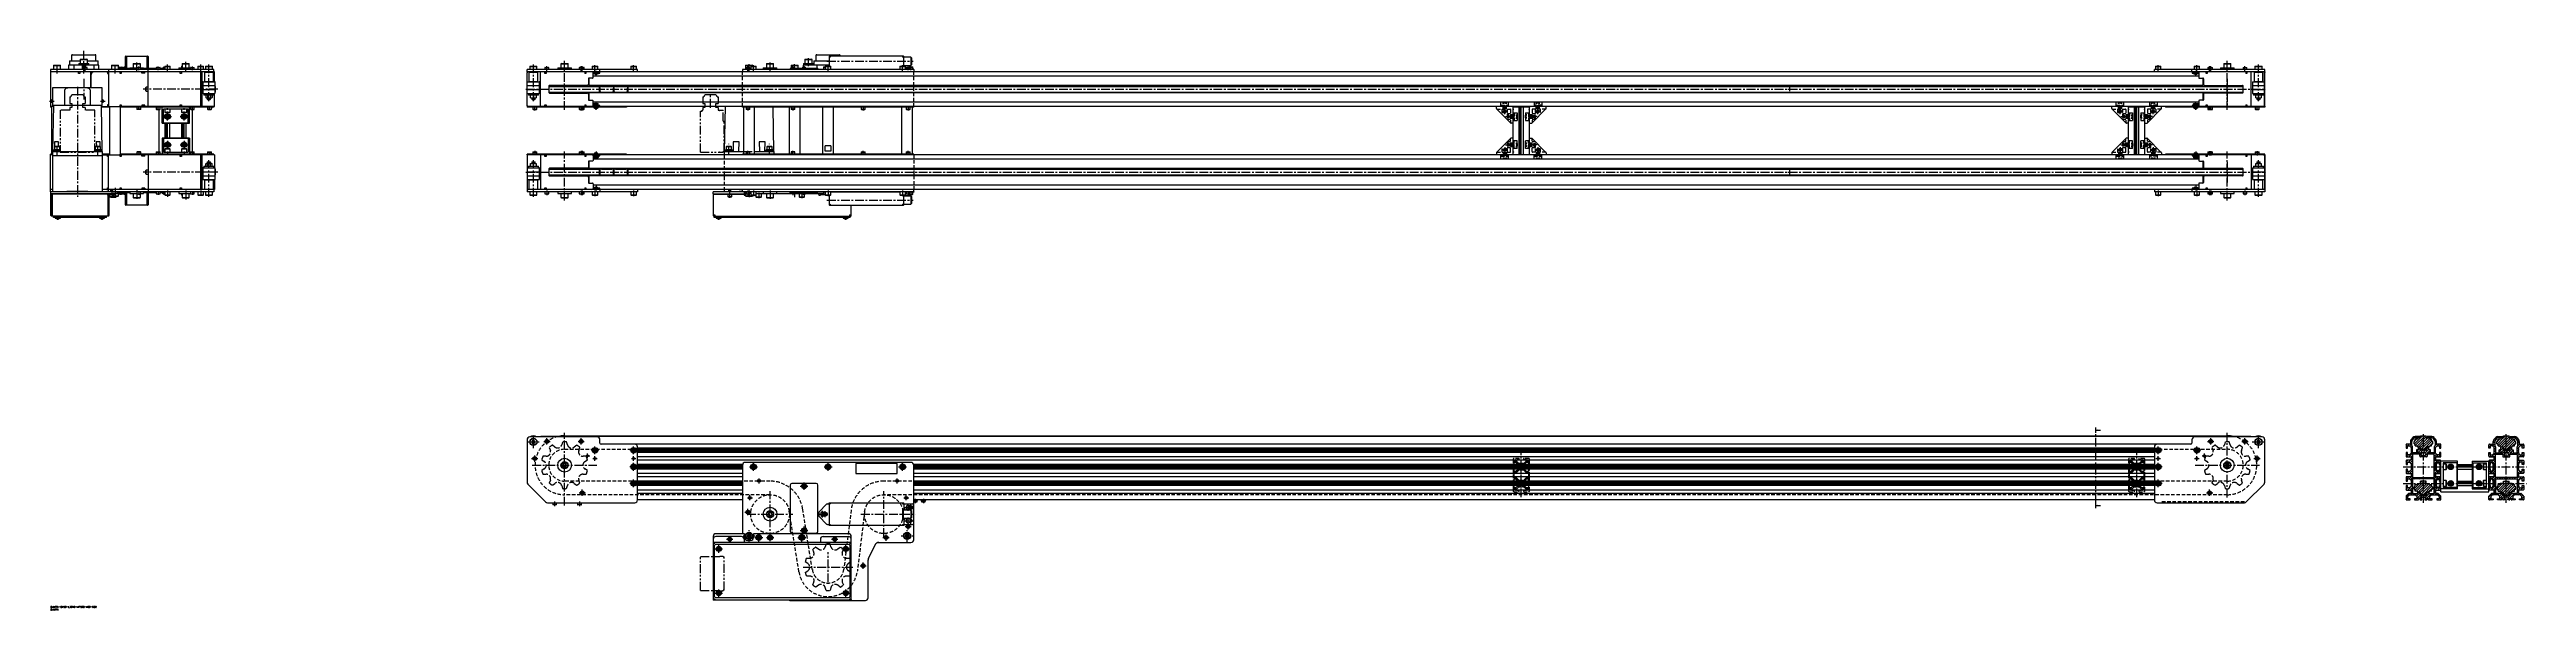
# Model space of a CAD drawing. Extents: x -2 to 4482, y -8 to 1007.
import ezdxf

# ---------------------------------------------------------------- set-up
doc = ezdxf.new("R2010")
doc.units = 0
doc.header["$LTSCALE"] = 0.5
for name, pattern in [('CENTER', [50.8, 31.75, -6.35, 6.35, -6.35]), ('DASHED', [19.05, 12.7, -6.35]), ('PHANTOM', [63.5, 31.75, -6.35, 6.35, -6.35, 6.35, -6.35])]:
    doc.linetypes.add(name, pattern=pattern)
for name, color, linetype in [('MSM_CENTER', 1, 'CENTER'), ('MSM_CONTINUOUS', 7, 'CONTINUOUS'), ('MSM_DASHED', 4, 'DASHED'), ('MSM_IMAGINARY', 6, 'PHANTOM'), ('MSM_NARROW', 5, 'CONTINUOUS'), ('MSM_PART_NUMBER', 7, 'CONTINUOUS')]:
    doc.layers.add(name, color=color, linetype=linetype)
doc.styles.get("Standard").update_dxf_attribs({"font": 'txt.shx', "height": 20, "bigfont": 'bigfont.shx'})

# ---------------------------------------------------------------- blocks, each defined once
blk = doc.blocks.new('*U71')
at = {"layer": 'MSM_PART_NUMBER'}
blk.add_text('BVNPT4-B150-L3010-MP390-A60-G30', height=3, dxfattribs=at).set_placement((0, -3))
blk = doc.blocks.new('*U72')
at = {"layer": 'MSM_PART_NUMBER'}
blk.add_text('BVNPT4', height=3, dxfattribs=at).set_placement((0, -8))

msp = doc.modelspace()

# ---------------------------------------------------------------- linework, layer by layer
at = {"layer": 'MSM_CENTER'}
for p, q in [((60.4, 964), (60.4, 1007.3)), ((930.8, 898), (930.8, 987)), ((1372.3, 977), (1372.3, 992)), ((3940.8, 898), (3940.8, 987)), ((12, 964), (12, 982)), ((60.4, 954.2), (60.4, 916.8)), ((63, 968), (63, 978.6)), ((117, 964), (117, 982)), ((127, 971.8), (127, 976.3)), ((134, 972), (134, 976.6)), ((156.3, 968), (156.3, 985)), ((160, 970), (160, 976.6)), ((195, 970), (195, 976.6)), ((207, 972.8), (207, 975.3)), ((212, 969), (212, 980)), ((244.9, 969), (244.9, 985.3)), ((257, 970), (257, 976.6)), ((272, 971), (272, 980)), ((272, 969), (272, 977.9)), ((287, 914), (287, 980)), ((874.3, 914), (874.3, 980)), ((898.8, 969), (898.8, 977)), ((960.8, 969), (960.8, 977)), ((962.8, 969), (962.8, 977)), ((985.8, 969), (985.8, 979)), ((987.8, 960.6), (987.8, 969)), ((1055.8, 969), (1055.8, 979)), ((1262.8, 969), (1262.8, 977)), ((1264.8, 969), (1264.8, 981)), ((1272.8, 969), (1272.8, 979)), ((1302.8, 969), (1302.8, 984)), ((1344.3, 971), (1344.3, 977)), ((1347.3, 971), (1347.3, 981)), ((1364.3, 971), (1364.3, 977.2)), ((1405.8, 986.1), (1561.8, 986.1)), ((1407.8, 969), (1407.8, 979)), ((1542.8, 969), (1542.8, 979)), ((1552.8, 970), (1552.8, 977)), ((1557.8, 970), (1557.8, 978)), ((3815.8, 969), (3815.8, 979)), ((3883.8, 960.6), (3883.8, 969)), ((3885.8, 969), (3885.8, 979)), ((3908.8, 969), (3908.8, 977)), ((3910.8, 969), (3910.8, 977)), ((3940.8, 954.2), (3940.8, 903)), ((3972.8, 969), (3972.8, 977)), ((3997.3, 914), (3997.3, 980)), ((-1.6, 914.1), (6.9, 914.1)), ((48.9, 939.9), (48.9, 740.5)), ((90.9, 914.1), (99.4, 914.1)), ((160, 898.4), (160, 905)), ((303.3, 935.5), (168, 935.5)), ((195, 898.4), (195, 905)), ((212, 879), (212, 903.1)), ((242, 879), (242, 903.1)), ((257, 898.4), (257, 905)), ((288, 898.4), (288, 905)), ((860.8, 935.5), (4010.8, 935.5)), ((876.8, 897), (876.8, 905)), ((960.8, 897), (960.8, 905)), ((962.8, 897), (962.8, 905)), ((987.8, 898.3), (987.8, 911.8)), ((1194.9, 902.1), (1194.9, 927.5)), ((1194.9, 902.1), (1194.9, 925.5)), ((1262.8, 905), (1262.8, 897)), ((1344.3, 905), (1344.3, 897)), ((1471.3, 905), (1471.3, 897)), ((1552.8, 905), (1552.8, 897)), ((2632.8, 890.6), (2632.8, 914.4)), ((2692.8, 890.6), (2692.8, 914.4)), ((3145.1, 935.5), (3152.5, 935.5)), ((3148.8, 931.8), (3148.8, 939.1)), ((3746.8, 890.6), (3746.8, 914.4)), ((3806.8, 890.6), (3806.8, 914.4)), ((3883.8, 898.3), (3883.8, 911.8)), ((3908.8, 897.4), (3908.8, 905.4)), ((3910.8, 897.4), (3910.8, 905.4)), ((3994.8, 897.4), (3994.8, 905.4)), ((205, 886), (219, 886)), ((235, 886), (249, 886)), ((2634.4, 886), (2658.2, 886)), ((2691.2, 886), (2667.4, 886)), ((3748.4, 886), (3772.2, 886)), ((3805.2, 886), (3781.4, 886)), ((12.1, 816.6), (12.1, 834.6)), ((85.7, 816.6), (85.7, 834.6)), ((160, 822.6), (160, 816)), ((195, 822.6), (195, 816)), ((205, 835), (219, 835)), ((212, 842), (212, 817.9)), ((235, 835), (249, 835)), ((242, 842), (242, 817.9)), ((257, 822.6), (257, 816)), ((288, 822.6), (288, 816)), ((876.8, 824), (876.8, 816)), ((930.8, 734), (930.8, 823)), ((960.8, 824), (960.8, 816)), ((962.8, 824), (962.8, 816)), ((987.8, 822.6), (987.8, 809.1)), ((1228.2, 817), (1228.2, 836.4)), ((1262.8, 816), (1262.8, 824)), ((1301.7, 817), (1301.7, 836.4)), ((1344.3, 816), (1344.3, 824)), ((1471.3, 816), (1471.3, 824)), ((1552.8, 816), (1552.8, 824)), ((2632.8, 830.4), (2632.8, 806.6)), ((2634.4, 835), (2658.2, 835)), ((2691.2, 835), (2667.4, 835)), ((2692.8, 830.4), (2692.8, 806.6)), ((3746.8, 830.4), (3746.8, 806.6)), ((3748.4, 835), (3772.2, 835)), ((3805.2, 835), (3781.4, 835)), ((3806.8, 830.4), (3806.8, 806.6)), ((3883.8, 822.6), (3883.8, 809.1)), ((3908.8, 823.6), (3908.8, 815.6)), ((3910.8, 823.6), (3910.8, 815.6)), ((3940.8, 734), (3940.8, 823)), ((3994.8, 823.6), (3994.8, 815.6)), ((303.3, 785.5), (168, 785.5)), ((287, 741), (287, 807)), ((860.8, 785.5), (4010.8, 785.5)), ((874.3, 741), (874.3, 807)), ((3145.1, 785.5), (3152.5, 785.5)), ((3148.8, 781.8), (3148.8, 789.1)), ((3940.8, 804.2), (3940.8, 766.8)), ((3997.3, 741), (3997.3, 807)), ((110.9, 755), (110.9, 738)), ((114, 748), (114, 739)), ((117, 757), (117, 739)), ((127, 749.1), (127, 744.6)), ((134, 749), (134, 744.4)), ((156.3, 753), (156.3, 736)), ((160, 751), (160, 744.4)), ((195, 751), (195, 744.4)), ((207, 745.6), (207, 748.1)), ((212, 752), (212, 741)), ((244.9, 752), (244.9, 735.6)), ((257, 751), (257, 744.4)), ((272, 752), (272, 743.1)), ((898.8, 752), (898.8, 744)), ((960.8, 752), (960.8, 744)), ((962.8, 752), (962.8, 744)), ((985.8, 752), (985.8, 742)), ((987.8, 760.4), (987.8, 752)), ((1055.8, 752), (1055.8, 742)), ((1229.8, 739), (1229.8, 755)), ((1262.8, 752), (1262.8, 744)), ((1264.8, 752), (1264.8, 740)), ((1272.8, 752), (1272.8, 742)), ((1282.3, 748), (1282.3, 738)), ((1302.8, 752), (1302.8, 737)), ((1344.3, 750), (1344.3, 744)), ((1347.3, 750), (1347.3, 740)), ((1360.3, 748.1), (1360.3, 738)), ((1364.3, 750), (1364.3, 743.8)), ((1405.8, 734.9), (1561.8, 734.9)), ((1407.8, 752), (1407.8, 742)), ((1542.8, 752), (1542.8, 742)), ((1552.8, 751), (1552.8, 744)), ((1557.8, 751), (1557.8, 743)), ((3815.8, 752), (3815.8, 742)), ((3883.8, 760.4), (3883.8, 752)), ((3885.8, 752), (3885.8, 742)), ((3908.8, 752), (3908.8, 744)), ((3910.8, 752), (3910.8, 744)), ((3972.8, 752), (3972.8, 744)), ((13.4, 698.8), (13.4, 705)), ((93.4, 698.8), (93.4, 705)), ((1209.8, 698.8), (1209.8, 705)), ((1439.8, 698.8), (1439.8, 705)), ((862.7, 297), (885.8, 297)), ((874.3, 285.5), (874.3, 308.5)), ((876.8, 261.3), (876.8, 272.7)), ((893.1, 298), (904.5, 298)), ((898.8, 292.3), (898.8, 303.7)), ((930.8, 182), (930.8, 313.3)), ((955.1, 298), (966.5, 298)), ((960.8, 292.3), (960.8, 303.7)), ((968.2, 272), (976.3, 272)), ((972.3, 268), (972.3, 276)), ((992.8, 281.9), (978.8, 281.9)), ((985.8, 274.9), (985.8, 288.9)), ((985.8, 263), (985.8, 271)), ((1062.8, 282), (1048.8, 282)), ((1055.8, 275), (1055.8, 289)), ((1055.8, 263), (1055.8, 271)), ((2662.8, 197), (2662.8, 277)), ((3703, 187), (3703, 313.3)), ((3776.8, 197), (3776.8, 277)), ((3822.8, 282), (3808.8, 282)), ((3815.8, 275), (3815.8, 289)), ((3815.8, 263), (3815.8, 271)), ((3892.8, 282), (3878.8, 282)), ((3885.8, 275), (3885.8, 289)), ((3885.8, 263), (3885.8, 271)), ((3895.2, 272), (3903.3, 272)), ((3899.3, 268), (3899.3, 276)), ((3905.1, 298), (3916.5, 298)), ((3910.8, 292.3), (3910.8, 303.7)), ((3940.8, 196.5), (3940.8, 313.3)), ((3967.1, 298), (3978.5, 298)), ((3972.8, 292.3), (3972.8, 303.7)), ((3985.7, 297), (4008.8, 297)), ((3994.8, 261.3), (3994.8, 272.7)), ((3997.3, 285.5), (3997.3, 308.5)), ((4295.9, 187), (4295.9, 313.3)), ((4445.9, 187), (4445.9, 313.3)), ((871.1, 267), (882.5, 267)), ((872.4, 254.9), (989.2, 254.9)), ((981.7, 267), (989.8, 267)), ((1062.8, 252), (1048.8, 252)), ((1051.7, 267), (1059.8, 267)), ((1055.8, 245), (1055.8, 259)), ((1055.8, 215), (1055.8, 229)), ((1265.5, 252), (1280, 252)), ((1272.8, 244.8), (1272.8, 259.2)), ((1278.2, 226.5), (1287.4, 226.5)), ((1282.8, 221.9), (1282.8, 231.1)), ((1400.5, 252), (1415, 252)), ((1407.8, 244.8), (1407.8, 259.2)), ((1528.2, 226.5), (1537.4, 226.5)), ((1532.8, 221.9), (1532.8, 231.1)), ((1535.5, 252), (1550, 252)), ((1542.8, 244.8), (1542.8, 259.2)), ((2627.5, 252), (2656.2, 252)), ((2669.4, 252), (2698, 252)), ((3741.5, 252), (3770.2, 252)), ((3822.8, 252), (3808.8, 252)), ((3811.7, 267), (3819.8, 267)), ((3815.8, 245), (3815.8, 259)), ((3815.8, 215), (3815.8, 229)), ((3881.7, 267), (3889.8, 267)), ((3882.4, 254.9), (3999.2, 254.9)), ((3989.1, 267), (4000.5, 267)), ((4259.4, 252), (4482.4, 252)), ((4345.4, 246.8), (4345.4, 257.2)), ((4345.4, 216.8), (4345.4, 227.2)), ((4396.4, 246.8), (4396.4, 257.2)), ((4396.4, 216.8), (4396.4, 227.2)), ((912.8, 189), (912.8, 181)), ((957.1, 205), (968.5, 205)), ((957.8, 189), (957.8, 181)), ((962.8, 199.3), (962.8, 210.7)), ((1062.8, 222), (1048.8, 222)), ((1261.7, 196), (1270.9, 196)), ((1266.3, 191.4), (1266.3, 200.6)), ((1302.8, 117.2), (1302.8, 207.8)), ((1357.4, 217), (1371.1, 217)), ((1364.3, 210.2), (1364.3, 223.8)), ((1508.8, 124.9), (1508.8, 207.8)), ((1544.7, 196), (1553.9, 196)), ((1549.3, 191.4), (1549.3, 200.6)), ((1552.8, 172.1), (1552.8, 184.5)), ((1557.8, 172.6), (1557.8, 184)), ((1565.3, 194), (1565.3, 186.4)), ((1580.3, 194), (1580.3, 186.4)), ((2627.5, 222), (2656.2, 222)), ((2698, 222), (2669.4, 222)), ((3741.5, 222), (3770.2, 222)), ((3822.8, 222), (3808.8, 222)), ((3903.1, 205), (3914.5, 205)), ((3908.8, 199.3), (3908.8, 210.7)), ((4259.4, 222), (4482.4, 222)), ((4340.2, 222), (4350.7, 222)), ((4391.2, 222), (4401.7, 222)), ((1257.1, 170), (1268.5, 170)), ((1261.3, 166.3), (1344.3, 166.3)), ((1262.8, 164.3), (1262.8, 175.7)), ((1264.8, 116.5), (1264.8, 137.5)), ((1357.4, 137), (1371.1, 137)), ((1364.3, 130.2), (1364.3, 143.8)), ((1391.6, 166.3), (1408.5, 166.3)), ((1397.8, 160.1), (1397.8, 172.5)), ((1402.8, 160.6), (1402.8, 172)), ((1467.3, 166.4), (1550.3, 166.4)), ((1540.1, 166.3), (1565.5, 166.3)), ((1544.6, 178.3), (1563.5, 178.3)), ((1546.4, 154.3), (1563.2, 154.3)), ((1547.1, 144), (1558.5, 144)), ((1550.8, 116.5), (1550.8, 137.5)), ((1552.8, 148.1), (1552.8, 160.5)), ((1552.8, 138.3), (1552.8, 149.7)), ((1557.8, 148.6), (1557.8, 160)), ((1202.9, 103.4), (1216.6, 103.4)), ((1209.8, 96.6), (1209.8, 110.2)), ((1224.1, 120.9), (1235.5, 120.9)), ((1229.8, 115.2), (1229.8, 126.6)), ((1254.3, 127), (1275.3, 127)), ((1275, 124), (1289.5, 124)), ((1282.3, 116.8), (1282.3, 131.2)), ((1296.1, 123.9), (1309.5, 123.9)), ((1297.1, 124), (1308.5, 124)), ((1353, 124), (1367.5, 124)), ((1360.3, 116.8), (1360.3, 131.2)), ((1407.8, 43.1), (1407.8, 97.7)), ((1414.1, 120.9), (1425.5, 120.9)), ((1419.8, 115.2), (1419.8, 126.6)), ((1432.9, 103.4), (1446.6, 103.4)), ((1439.8, 96.6), (1439.8, 110.2)), ((1507.1, 124), (1518.5, 124)), ((1512.8, 118.3), (1512.8, 129.7)), ((1540.3, 127), (1561.3, 127)), ((1362.8, 70.4), (1452.7, 70.4)), ((1465.6, 73), (1477, 73)), ((1471.3, 67.3), (1471.3, 78.7)), ((1202.9, 23.4), (1216.6, 23.4)), ((1209.8, 16.6), (1209.8, 30.2)), ((1432.9, 23.4), (1446.6, 23.4)), ((1439.8, 16.6), (1439.8, 30.2))]:
    msp.add_line(p, q, dxfattribs=at)
at = {"layer": 'MSM_CONTINUOUS'}
for p, q in [((34.3, 987), (34.3, 979)), ((34.3, 987), (53.9, 987)), ((38.4, 996.4), (38.4, 987)), ((40, 998), (80.8, 998)), ((54.7, 990), (53.9, 989.2)), ((53.9, 989.2), (66.9, 989.2)), ((53.9, 989.2), (53.9, 982)), ((54.7, 990), (66.1, 990)), ((66.9, 989.2), (66.1, 990)), ((66.9, 982), (66.9, 989.2)), ((66.9, 987), (86.5, 987)), ((82.4, 987), (82.4, 996.4)), ((86.5, 979), (86.5, 987)), ((135.8, 973), (135.8, 994.5)), ((136.8, 993.5), (135.8, 993.5)), ((136.8, 995.5), (175.8, 995.5)), ((137.8, 994.5), (136.8, 994.5)), ((136.8, 973), (136.8, 994.5)), ((137.3, 994), (137.8, 994)), ((137.3, 973), (137.3, 994)), ((137.8, 995.5), (137.8, 973)), ((174.8, 995.5), (174.8, 973)), ((175.8, 994.5), (174.8, 994.5)), ((174.8, 994), (175.3, 994)), ((175.3, 994), (175.3, 973)), ((175.8, 994.5), (175.8, 973)), ((175.8, 993.5), (176.8, 993.5)), ((176.8, 994.5), (176.8, 973)), ((1366.6, 990), (1365.8, 989.2)), ((1365.8, 989.2), (1365.8, 982)), ((1365.8, 989.2), (1378.8, 989.2)), ((1366.6, 990), (1378, 990)), ((1378.8, 989.2), (1378, 990)), ((1378.8, 982), (1378.8, 989.2)), ((1382.3, 987), (1409.8, 987)), ((1382.3, 987), (1382.3, 979)), ((1385.8, 996.4), (1385.8, 987)), ((1387.4, 998), (1428.2, 998)), ((1409.8, 994.5), (1409.8, 977)), ((1543.8, 995.5), (1410.8, 995.5)), ((1410.8, 994.5), (1411.8, 994.5)), ((1410.8, 993.5), (1410.8, 994.5)), ((1411.8, 993.5), (1410.8, 993.5)), ((1411.8, 995.5), (1411.8, 993.5)), ((1429.8, 995.5), (1429.8, 996.4)), ((1542.8, 995.5), (1542.8, 993.5)), ((1542.8, 994.5), (1543.8, 994.5)), ((1543.8, 993.5), (1542.8, 993.5)), ((1543.8, 994.5), (1543.8, 993.5)), ((1544.8, 977), (1544.8, 994.5)), ((1557.8, 993.6), (1544.8, 993.6)), ((1558.8, 992.6), (1557.8, 993.6)), ((1557.8, 993.6), (1557.8, 978.6)), ((1558.8, 992.6), (1558.8, 979.6)), ((0, 971), (0, 903)), ((296, 971), (0, 971)), ((297, 967), (0, 967)), ((6.3, 979), (5.5, 978.2)), ((5.5, 978.2), (5.5, 971)), ((5.5, 978.2), (18.5, 978.2)), ((6.3, 979), (17.7, 979)), ((18.5, 978.2), (17.7, 979)), ((18.5, 971), (18.5, 978.2)), ((32.9, 979), (32.9, 971)), ((87.9, 979), (32.9, 979)), ((42.2, 979), (42.2, 971)), ((50.4, 967), (50.4, 966.9)), ((51, 964), (51, 966)), ((53, 964), (51, 964)), ((51.4, 982), (69.4, 982)), ((51.4, 982), (51.4, 979)), ((53, 967), (53, 964)), ((57.4, 979), (57.4, 971)), ((59.9, 975), (59.5, 974.6)), ((59.5, 974.6), (59.5, 971)), ((59.5, 974.6), (66.5, 974.6)), ((59.9, 975), (66.1, 975)), ((63.4, 979), (63.4, 975)), ((66.5, 974.6), (66.1, 975)), ((66.5, 971), (66.5, 974.6)), ((69.4, 979), (69.4, 982)), ((73, 938.3), (73, 967)), ((73, 963.3), (73.9, 963.3)), ((73, 962.3), (73.8, 962.3)), ((73, 952.5), (73.7, 952.5)), ((73, 950.9), (73.7, 950.9)), ((73, 950.2), (73.7, 950.2)), ((73, 946.3), (73.7, 946.3)), ((73.7, 938.3), (73.7, 962)), ((78.6, 979), (78.6, 971)), ((87.9, 971), (87.9, 979)), ((103.1, 966), (103.1, 964)), ((103.1, 964), (105, 964)), ((103.8, 966), (103.8, 964)), ((105, 971), (105, 903)), ((111.3, 979), (110.5, 978.2)), ((110.5, 978.2), (123.5, 978.2)), ((110.5, 978.2), (110.5, 971)), ((111.3, 979), (122.7, 979)), ((123.5, 978.2), (122.7, 979)), ((123.5, 971), (123.5, 978.2)), ((123.5, 973.7), (131.6, 973.7)), ((143.8, 973), (123.5, 973)), ((125.4, 975.2), (128.6, 975.2)), ((125.9, 966.5), (127, 966.5)), ((126, 964), (126, 966)), ((128, 964), (126, 964)), ((127, 966.5), (126.5, 967)), ((127, 964), (127, 966.5)), ((128, 967), (128, 964)), ((130.9, 975), (130.5, 974.6)), ((130.5, 974.6), (130.5, 973.7)), ((130.5, 974.6), (135.8, 974.6)), ((130.9, 975), (135.8, 975)), ((131.6, 973), (131.6, 973.7)), ((136.8, 975), (137.1, 975)), ((136.8, 974.6), (137.3, 974.6)), ((137.3, 974.8), (137.1, 975)), ((143.8, 974), (156.5, 974)), ((143.8, 974), (143.8, 971)), ((150.6, 982), (149.8, 981.2)), ((149.8, 981.2), (162.8, 981.2)), ((149.8, 981.2), (149.8, 974)), ((150.6, 982), (162, 982)), ((156.9, 975), (156.5, 974.6)), ((156.5, 974.6), (156.5, 971)), ((156.5, 974.6), (163.5, 974.6)), ((156.9, 975), (163.1, 975)), ((162.8, 981.2), (162, 982)), ((162.8, 975), (162.8, 981.2)), ((163.5, 974.6), (163.1, 975)), ((163.5, 971), (163.5, 974.6)), ((163.5, 974), (168.8, 974)), ((165.5, 964.5), (165.5, 967)), ((171, 965.5), (165.5, 965.5)), ((171, 964.5), (165.5, 964.5)), ((168.8, 971), (168.8, 974)), ((191.5, 973), (168.8, 973)), ((168.8, 964.5), (168.8, 965.5)), ((170.3, 964.5), (170.3, 965.5)), ((171, 964.5), (171, 967)), ((177, 903), (177, 971)), ((191.9, 975), (191.5, 974.6)), ((191.5, 974.6), (198.5, 974.6)), ((191.5, 974.6), (191.5, 971)), ((191.9, 975), (198.1, 975)), ((198.5, 974.6), (198.1, 975)), ((198.5, 971), (198.5, 974.6)), ((207, 973), (198.5, 973)), ((202.4, 973.7), (202.4, 973)), ((202.4, 973.7), (207, 973.7)), ((205.4, 975.2), (207, 975.2)), ((207.6, 977), (207, 976.4)), ((207, 976.4), (217, 976.4)), ((207, 976.4), (207, 971)), ((207.6, 977), (216.4, 977)), ((217, 976.4), (216.4, 977)), ((217, 971), (217, 976.4)), ((232.4, 971.1), (230, 971.1)), ((230, 971.1), (230, 971)), ((232.4, 974), (253.5, 974)), ((232.4, 974), (232.4, 971)), ((235, 964), (235, 966)), ((237, 964), (235, 964)), ((237.6, 977), (237, 976.4)), ((237, 976.4), (237, 974)), ((237, 976.4), (238.4, 976.4)), ((237, 967), (237, 964)), ((237.6, 977), (238.4, 977)), ((239.2, 982), (238.4, 981.2)), ((238.4, 981.2), (251.4, 981.2)), ((238.4, 981.2), (238.4, 974)), ((239.2, 982), (250.6, 982)), ((251.4, 981.2), (250.6, 982)), ((251.4, 974), (251.4, 981.2)), ((253.9, 975), (253.5, 974.6)), ((253.5, 974.6), (260.5, 974.6)), ((253.5, 974.6), (253.5, 971)), ((253.9, 975), (260.1, 975)), ((260.5, 974.6), (260.1, 975)), ((260.5, 971), (260.5, 974.6)), ((267.6, 977), (267, 976.4)), ((267, 976.4), (277, 976.4)), ((267, 976.4), (267, 971)), ((267.6, 977), (276.4, 977)), ((271.6, 967), (271.6, 904)), ((271.6, 965.3), (272.5, 965.3)), ((272.5, 959), (271.6, 959)), ((271.6, 957.4), (272, 957.2)), ((272.5, 955), (271.6, 955)), ((271.6, 952.5), (272.5, 952.5)), ((271.6, 950.9), (272.5, 950.9)), ((271.6, 950.2), (272.5, 950.2)), ((271.6, 946.3), (272.5, 946.3)), ((272, 957.2), (272.5, 957.4)), ((272.5, 967), (272.5, 904)), ((274, 967), (274, 904)), ((276, 948.7), (276, 942.3)), ((276, 941.7), (276, 935.3)), ((276.3, 949), (297.7, 949)), ((276.3, 942), (297.7, 942)), ((277, 976.4), (276.4, 977)), ((277, 971), (277, 976.4)), ((279.5, 967), (279, 966.5)), ((279, 966.5), (279, 949.5)), ((279, 966.5), (295, 966.5)), ((279, 949.5), (279.5, 949)), ((279, 949.5), (295, 949.5)), ((281, 977), (280.5, 976.5)), ((280.5, 976.5), (293.5, 976.5)), ((280.5, 976.5), (280.5, 971)), ((281, 977), (293, 977)), ((293.5, 976.5), (293, 977)), ((293.5, 971), (293.5, 976.5)), ((295, 966.5), (294.5, 967)), ((294.5, 949), (295, 949.5)), ((295, 949.5), (295, 966.5)), ((296, 967), (296, 971)), ((297, 949), (297, 967)), ((298, 942.3), (298, 948.7)), ((298, 935.3), (298, 941.7)), ((1062.8, 971), (862.8, 971)), ((862.8, 967), (862.8, 971)), ((4008.8, 967), (862.8, 967)), ((862.8, 966.8), (862.8, 966)), ((862.8, 966.8), (862.9, 966.8)), ((862.8, 905.5), (862.8, 965.5)), ((862.9, 967), (862.9, 966.8)), ((863.3, 906), (863.3, 965)), ((863.6, 949), (885, 949)), ((863.6, 942), (885, 942)), ((866.8, 967), (866.3, 966.5)), ((866.3, 966.5), (882.3, 966.5)), ((866.3, 966.5), (866.3, 949.5)), ((866.3, 949.5), (866.8, 949)), ((866.3, 949.5), (882.3, 949.5)), ((868.3, 977), (867.8, 976.5)), ((867.8, 976.5), (867.8, 971)), ((867.8, 976.5), (880.8, 976.5)), ((868.3, 977), (880.3, 977)), ((880.8, 976.5), (880.3, 977)), ((880.8, 971), (880.8, 976.5)), ((882.3, 966.5), (881.8, 967)), ((881.8, 949), (882.3, 949.5)), ((882.3, 949.5), (882.3, 966.5)), ((885.3, 942.3), (885.3, 948.7)), ((885.3, 935.3), (885.3, 941.7)), ((887.3, 904), (887.3, 967)), ((895.7, 975), (895.3, 974.6)), ((895.3, 974.6), (895.3, 971)), ((895.3, 974.6), (902.3, 974.6)), ((895.3, 964), (895.3, 966)), ((897.3, 965.5), (895.3, 965.5)), ((897.3, 964), (895.3, 964)), ((895.7, 975), (901.9, 975)), ((896, 965.5), (896, 964)), ((897.3, 967), (897.3, 964)), ((902.3, 974.6), (901.9, 975)), ((902.3, 971), (902.3, 974.6)), ((971.8, 942.5), (903.3, 942.5)), ((918.3, 974), (943.3, 974)), ((918.3, 974), (918.3, 971)), ((925.1, 982), (924.3, 981.2)), ((924.3, 981.2), (937.3, 981.2)), ((924.3, 981.2), (924.3, 974)), ((925.1, 982), (936.5, 982)), ((937.3, 981.2), (936.5, 982)), ((937.3, 974), (937.3, 981.2)), ((943.3, 971), (943.3, 974)), ((957.7, 975), (957.3, 974.6)), ((957.3, 974.6), (966.3, 974.6)), ((957.3, 974.6), (957.3, 971)), ((957.7, 975), (965.9, 975)), ((964.3, 974.6), (963.9, 975)), ((964.3, 971), (964.3, 974.6)), ((966.3, 974.6), (965.9, 975)), ((966.3, 971), (966.3, 974.6)), ((967.3, 967), (967.3, 964)), ((969.3, 965.5), (967.3, 965.5)), ((969.3, 964), (967.3, 964)), ((969.3, 966), (969.3, 964)), ((973.8, 954.5), (973.8, 944.5)), ((974.8, 952.5), (973.8, 952.5)), ((974.8, 950.9), (973.8, 950.9)), ((974.8, 950.2), (973.8, 950.2)), ((974.8, 946.3), (973.8, 946.3)), ((981.3, 955.5), (974.8, 955.5)), ((974.8, 955.5), (974.8, 942.2)), ((3896.8, 942.2), (974.8, 942.2)), ((981.4, 977), (980.8, 976.4)), ((980.8, 976.4), (990.8, 976.4)), ((980.8, 976.4), (980.8, 971)), ((981.4, 977), (990.2, 977)), ((982, 965.9), (994.6, 965.9)), ((982.3, 956.5), (982.3, 965)), ((3889.3, 959), (982.3, 959)), ((994.6, 965.8), (983.1, 965.8)), ((983.1, 964.8), (994.6, 964.8)), ((983.2, 964.8), (983.2, 964.1)), ((983.2, 964.1), (992.4, 964.1)), ((985.8, 965.9), (985.8, 965.8)), ((986.2, 962.6), (989.4, 962.6)), ((989.4, 940.6), (989.4, 942.2)), ((989.8, 965.8), (989.8, 965.9)), ((990.8, 976.4), (990.2, 977)), ((990.8, 971), (990.8, 976.4)), ((992.4, 964.1), (992.4, 964.8)), ((994.6, 965.9), (994.6, 967)), ((994.6, 964.8), (994.6, 965.8)), ((994.8, 967), (994.8, 971)), ((998.9, 942.2), (998.9, 941.2)), ((1014.8, 941.2), (1014.8, 942.2)), ((1024.3, 942.2), (1024.3, 941.2)), ((1040.2, 941.2), (1040.2, 942.2)), ((1049.7, 942.2), (1049.7, 940.6)), ((1051.4, 977), (1050.8, 976.4)), ((1050.8, 976.4), (1050.8, 971)), ((1050.8, 976.4), (1060.8, 976.4)), ((1051.4, 977), (1060.2, 977)), ((1060.8, 976.4), (1060.2, 977)), ((1060.8, 971), (1060.8, 976.4)), ((1062.8, 967), (1062.8, 971)), ((1562.8, 971), (1252.8, 971)), ((1252.8, 971), (1252.8, 967)), ((1259.1, 979), (1258.3, 978.2)), ((1258.3, 978.2), (1271.3, 978.2)), ((1258.3, 978.2), (1258.3, 971)), ((1259.1, 979), (1270.5, 979)), ((1259.7, 975), (1259.3, 974.6)), ((1259.3, 974.6), (1259.3, 971)), ((1259.3, 974.6), (1266.3, 974.6)), ((1259.7, 975), (1265.9, 975)), ((1266.3, 974.6), (1265.9, 975)), ((1266.3, 971), (1266.3, 974.6)), ((1268.4, 977), (1267.8, 976.4)), ((1267.8, 976.4), (1267.8, 971)), ((1267.8, 976.4), (1277.8, 976.4)), ((1268.4, 977), (1277.2, 977)), ((1271.3, 978.2), (1270.5, 979)), ((1271.3, 977), (1271.3, 978.2)), ((1277.8, 976.4), (1277.2, 977)), ((1277.8, 971), (1277.8, 976.4)), ((1290.3, 974), (1315.3, 974)), ((1290.3, 974), (1290.3, 971)), ((1297.1, 982), (1296.3, 981.2)), ((1296.3, 981.2), (1309.3, 981.2)), ((1296.3, 981.2), (1296.3, 974)), ((1297.1, 982), (1308.5, 982)), ((1309.3, 981.2), (1308.5, 982)), ((1309.3, 974), (1309.3, 981.2)), ((1315.3, 971), (1315.3, 974)), ((1339.3, 973), (1339.3, 971)), ((1389.3, 973), (1339.3, 973)), ((1341.6, 979), (1340.8, 978.2)), ((1340.8, 978.2), (1340.8, 973)), ((1340.8, 978.2), (1353.8, 978.2)), ((1341.2, 975), (1340.8, 974.6)), ((1340.8, 974.6), (1347.8, 974.6)), ((1341.2, 975), (1347.4, 975)), ((1341.6, 979), (1353, 979)), ((1347.8, 974.6), (1347.4, 975)), ((1347.8, 973), (1347.8, 974.6)), ((1353.8, 978.2), (1353, 979)), ((1353.8, 973), (1353.8, 978.2)), ((1359.7, 973.7), (1368.9, 973.7)), ((1359.7, 973.7), (1359.7, 973)), ((1362.7, 975.2), (1365.9, 975.2)), ((1362.8, 979), (1362.8, 975.2)), ((1409.8, 979), (1362.8, 979)), ((1363.3, 982), (1381.3, 982)), ((1363.3, 982), (1363.3, 979)), ((1368.9, 973), (1368.9, 973.7)), ((1381.3, 979), (1381.3, 982)), ((1387.2, 979), (1387.2, 973)), ((1389.3, 973), (1389.3, 971)), ((1390.8, 972), (1402.8, 972)), ((1390.8, 971), (1390.8, 972)), ((1399.7, 976), (1399.3, 975.6)), ((1399.3, 975.6), (1399.3, 972)), ((1399.3, 975.6), (1402.8, 975.6)), ((1399.7, 976), (1402.8, 976)), ((1403.4, 977), (1402.8, 976.4)), ((1402.8, 976.4), (1412.8, 976.4)), ((1402.8, 976.4), (1402.8, 971)), ((1403.4, 977), (1412.2, 977)), ((1412.8, 976.4), (1412.2, 977)), ((1412.8, 971), (1412.8, 976.4)), ((1412.8, 972), (1537.8, 972)), ((1428.4, 972), (1428.4, 971)), ((1452.8, 972), (1452.8, 971)), ((1532.8, 971.1), (1457.8, 971.1)), ((1457.8, 971.1), (1457.8, 971)), ((1467.8, 972), (1467.8, 971.1)), ((1474.8, 971.1), (1474.8, 972)), ((1496.3, 972), (1496.3, 971.1)), ((1521.3, 971.1), (1521.3, 972)), ((1530.8, 972), (1530.8, 971.1)), ((1532.8, 971.1), (1532.8, 971)), ((1538.4, 977), (1537.8, 976.4)), ((1537.8, 976.4), (1537.8, 971)), ((1537.8, 976.4), (1547.8, 976.4)), ((1538.4, 977), (1547.2, 977)), ((1544.8, 978.6), (1557.8, 978.6)), ((1544.8, 978.2), (1557.3, 978.2)), ((1547.8, 976.4), (1547.2, 977)), ((1547.8, 971), (1547.8, 976.4)), ((1562.8, 972), (1547.8, 972)), ((1549.7, 975), (1549.3, 974.6)), ((1549.3, 974.6), (1549.3, 972)), ((1549.3, 974.6), (1554.3, 974.6)), ((1549.7, 975), (1554.3, 975)), ((1554.7, 976), (1554.3, 975.6)), ((1554.3, 975.6), (1561.3, 975.6)), ((1554.3, 975.6), (1554.3, 972)), ((1554.7, 976), (1560.9, 976)), ((1557.3, 978.2), (1556.9, 978.6)), ((1557.3, 976), (1557.3, 978.2)), ((1557.8, 978.6), (1558.8, 979.6)), ((1561.3, 975.6), (1560.9, 976)), ((1561.3, 972), (1561.3, 975.6)), ((1562.7, 971.1), (1562.7, 971)), ((1562.8, 971.1), (1562.7, 971.1)), ((1562.8, 971.1), (1562.8, 972)), ((1562.8, 971), (1562.8, 967)), ((3808.8, 967), (3808.8, 971)), ((4008.8, 971), (3808.8, 971)), ((3811.4, 977), (3810.8, 976.4)), ((3810.8, 976.4), (3810.8, 971)), ((3810.8, 976.4), (3820.8, 976.4)), ((3811.4, 977), (3820.2, 977)), ((3820.8, 976.4), (3820.2, 977)), ((3820.8, 971), (3820.8, 976.4)), ((3876.8, 967), (3876.8, 971)), ((3877, 967), (3877, 965.9)), ((3877, 965.9), (3889.5, 965.9)), ((3888.5, 965.8), (3877, 965.8)), ((3877, 965.8), (3877, 964.8)), ((3877, 964.8), (3888.4, 964.8)), ((3879.2, 964.8), (3879.2, 964.1)), ((3879.2, 964.1), (3888.4, 964.1)), ((3881.4, 977), (3880.8, 976.4)), ((3880.8, 976.4), (3880.8, 971)), ((3880.8, 976.4), (3890.8, 976.4)), ((3881.4, 977), (3890.2, 977)), ((3881.8, 965.9), (3881.8, 965.8)), ((3882.2, 962.6), (3885.4, 962.6)), ((3885.8, 965.8), (3885.8, 965.9)), ((3888.4, 964.1), (3888.4, 964.8)), ((3889.3, 965), (3889.3, 956.5)), ((3890.8, 976.4), (3890.2, 977)), ((3890.3, 955.5), (3896.8, 955.5)), ((3890.8, 971), (3890.8, 976.4)), ((3896.8, 955.5), (3896.8, 942.2)), ((3896.8, 952.5), (3897.8, 952.5)), ((3896.8, 950.9), (3897.8, 950.9)), ((3896.8, 950.2), (3897.8, 950.2)), ((3896.8, 946.3), (3897.8, 946.3)), ((3897.8, 954.5), (3897.8, 944.5)), ((3899.8, 942.5), (3968.3, 942.5)), ((3902.3, 964), (3902.3, 966)), ((3904.3, 965.5), (3902.3, 965.5)), ((3904.3, 964), (3902.3, 964)), ((3904.3, 967), (3904.3, 964)), ((3905.7, 975), (3905.3, 974.6)), ((3905.3, 974.6), (3914.3, 974.6)), ((3905.3, 974.6), (3905.3, 971)), ((3905.7, 975), (3913.9, 975)), ((3907.7, 975), (3907.3, 974.6)), ((3907.3, 974.6), (3907.3, 971)), ((3914.3, 974.6), (3913.9, 975)), ((3914.3, 971), (3914.3, 974.6)), ((3928.3, 974), (3953.3, 974)), ((3928.3, 974), (3928.3, 971)), ((3935.1, 982), (3934.3, 981.2)), ((3934.3, 981.2), (3947.3, 981.2)), ((3934.3, 981.2), (3934.3, 974)), ((3935.1, 982), (3946.5, 982)), ((3947.3, 981.2), (3946.5, 982)), ((3947.3, 974), (3947.3, 981.2)), ((3953.3, 971), (3953.3, 974)), ((3969.7, 975), (3969.3, 974.6)), ((3969.3, 974.6), (3969.3, 971)), ((3969.3, 974.6), (3976.3, 974.6)), ((3969.7, 975), (3975.9, 975)), ((3974.3, 967), (3974.3, 964)), ((3976.3, 965.5), (3974.3, 965.5)), ((3976.3, 964), (3974.3, 964)), ((3975.5, 964), (3975.5, 965.5)), ((3976.3, 974.6), (3975.9, 975)), ((3976.3, 971), (3976.3, 974.6)), ((3976.3, 966), (3976.3, 964)), ((3984.3, 904), (3984.3, 967)), ((3986.3, 948.7), (3986.3, 942.3)), ((3986.3, 941.7), (3986.3, 935.3)), ((3986.6, 949), (4008, 949)), ((3986.6, 942), (4008, 942)), ((3989.8, 967), (3989.3, 966.5)), ((3989.3, 966.5), (4005.3, 966.5)), ((3989.3, 966.5), (3989.3, 949.5)), ((3989.3, 949.5), (3989.8, 949)), ((3989.3, 949.5), (4005.3, 949.5)), ((3991.3, 977), (3990.8, 976.5)), ((3990.8, 976.5), (3990.8, 971)), ((3990.8, 976.5), (4003.8, 976.5)), ((3991.3, 977), (4003.3, 977)), ((4003.8, 976.5), (4003.3, 977)), ((4003.8, 971), (4003.8, 976.5)), ((4005.3, 966.5), (4004.8, 967)), ((4004.8, 949), (4005.3, 949.5)), ((4005.3, 949.5), (4005.3, 966.5)), ((4008.3, 906), (4008.3, 965)), ((4008.6, 967), (4008.6, 966.8)), ((4008.8, 966.8), (4008.6, 966.8)), ((4008.8, 967), (4008.8, 971)), ((4008.8, 966.8), (4008.8, 966)), ((4008.8, 905.5), (4008.8, 965.5)), ((5.3, 904), (0, 904)), ((2, 903), (0, 903)), ((2, 904), (2, 817)), ((3.9, 938.3), (3.9, 906.3)), ((93.9, 938.3), (3.9, 938.3)), ((5.4, 906.3), (3.9, 822.5)), ((93.9, 906.3), (3.9, 906.3)), ((26.1, 934.8), (26, 934.3)), ((26, 906.3), (26, 934.3)), ((26.5, 935.6), (26.1, 934.8)), ((27.2, 936.3), (26.5, 935.6)), ((29, 937.2), (27.2, 936.3)), ((30.9, 937.7), (29, 937.2)), ((32.9, 938.1), (30.9, 937.7)), ((37.2, 938.3), (32.9, 938.1)), ((63.4, 938.2), (60.6, 938.3)), ((66.2, 937.9), (63.4, 938.2)), ((67.9, 937.5), (66.2, 937.9)), ((69.5, 936.9), (67.9, 937.5)), ((70.9, 936), (69.5, 936.9)), ((71.5, 935.2), (70.9, 936)), ((71.8, 934.7), (71.5, 935.2)), ((71.8, 934.3), (71.8, 934.7)), ((71.8, 934.3), (71.8, 906.3)), ((73, 940.6), (73.7, 940.6)), ((93.9, 822.5), (92.4, 906.3)), ((92.5, 904), (125, 904)), ((107, 903), (92.5, 903)), ((93.9, 906.3), (93.9, 938.3)), ((105, 907), (103.1, 907)), ((103.1, 907), (103.1, 905)), ((103.8, 907), (103.8, 905)), ((107, 904), (107, 817)), ((126, 907), (128, 907)), ((126, 905), (126, 907)), ((127, 814), (127, 907)), ((297, 904), (127, 904)), ((296, 903), (127, 903)), ((128, 907), (128, 903)), ((156.5, 903), (156.5, 899.4)), ((156.5, 899.4), (156.9, 899)), ((163.5, 899.4), (156.5, 899.4)), ((163.1, 899), (156.9, 899)), ((163.1, 899), (163.5, 899.4)), ((163.5, 899.4), (163.5, 903)), ((165.5, 906.5), (165.5, 904)), ((171, 906.5), (165.5, 906.5)), ((171, 905.5), (165.5, 905.5)), ((171, 904), (171, 906.5)), ((173.4, 939), (173, 938.6)), ((173, 932.4), (173, 938.6)), ((173, 932.4), (173.4, 932)), ((177, 939), (173.4, 939)), ((173.4, 932), (173.4, 939)), ((173.4, 932), (177, 932)), ((191.5, 903), (191.5, 899.4)), ((191.5, 899.4), (198.5, 899.4)), ((191.5, 899.4), (191.9, 899)), ((191.9, 899), (198.1, 899)), ((197, 822), (197, 899)), ((198.1, 899), (198.5, 899.4)), ((198.5, 899.4), (198.5, 903)), ((202, 874), (202, 903)), ((204.5, 874.7), (204.5, 899.5)), ((249.5, 899.5), (204.5, 899.5)), ((207, 899.5), (207, 894.1)), ((217, 894.1), (217, 899.5)), ((235, 905), (235, 907)), ((235, 907), (237, 907)), ((235, 906.5), (237, 906.5)), ((237, 907), (237, 904)), ((237, 899.5), (237, 894.1)), ((247, 894.1), (247, 899.5)), ((249.5, 874.7), (249.5, 899.5)), ((252, 874), (252, 903)), ((253.5, 903), (253.5, 899.4)), ((253.5, 899.4), (253.9, 899)), ((253.5, 899.4), (260.5, 899.4)), ((253.9, 899), (260.1, 899)), ((257, 822), (257, 899)), ((260.1, 899), (260.5, 899.4)), ((260.5, 899.4), (260.5, 903)), ((271.6, 940.6), (272.5, 940.6)), ((271.6, 930.3), (272.5, 930.3)), ((271.6, 924.6), (272.5, 924.6)), ((271.6, 920.7), (272.5, 920.7)), ((271.6, 920), (272.5, 920)), ((271.6, 918.5), (272.5, 918.5)), ((271.6, 916), (272.5, 916)), ((272, 913.8), (271.6, 913.5)), ((272.5, 913.5), (272, 913.8)), ((276, 934.7), (276, 928.3)), ((276.3, 935), (297.7, 935)), ((276.3, 928), (297.7, 928)), ((278, 928), (278, 925)), ((296, 925), (278, 925)), ((281.2, 925), (281.2, 920.4)), ((281.2, 920.4), (282, 920)), ((281.2, 920.4), (281.9, 920.1)), ((281.9, 920.1), (282.7, 920)), ((282, 920), (292, 920)), ((282.7, 920), (282.8, 920)), ((282.8, 920), (284.1, 920.4)), ((284, 920), (284, 917.6)), ((284, 917.6), (290, 917.6)), ((284, 917.6), (284.6, 917)), ((284.1, 925), (284.1, 920.4)), ((284.1, 920.4), (284.6, 920.3)), ((284.4, 903), (284.4, 902.3)), ((284.4, 902.3), (284.5, 902.3)), ((284.5, 903), (284.5, 899.4)), ((284.5, 899.4), (284.9, 899)), ((284.5, 899.4), (291.5, 899.4)), ((284.6, 920.3), (287, 920)), ((284.6, 917), (289.4, 917)), ((284.9, 899), (291.1, 899)), ((287, 920), (287.6, 920)), ((287.6, 920), (289.9, 920.4)), ((289.4, 917), (290, 917.6)), ((289.9, 925), (289.9, 920.4)), ((289.9, 920.4), (290.6, 920.1)), ((290, 917.6), (290, 920)), ((290.6, 920.1), (291.3, 920)), ((291.1, 899), (291.5, 899.4)), ((291.3, 920), (291.4, 920)), ((291.4, 920), (292.8, 920.4)), ((291.5, 899.4), (291.5, 903)), ((291.5, 902.3), (293.6, 902.3)), ((292, 920), (292.8, 920.4)), ((292.8, 925), (292.8, 920.4)), ((293.6, 902.3), (293.6, 903)), ((296, 925), (296, 928)), ((296, 904), (296, 903)), ((297, 904), (297, 928)), ((298, 940.6), (298.3, 940.6)), ((298, 928.3), (298, 934.7)), ((298, 930.3), (298.3, 930.3)), ((298.3, 940.6), (298.3, 930.3)), ((862.8, 905), (862.8, 904.1)), ((862.8, 904.1), (862.9, 904.1)), ((862.8, 904), (862.8, 903)), ((4008.8, 904), (862.8, 904)), ((1042.8, 903), (862.8, 903)), ((862.9, 904), (862.9, 904.1)), ((863.6, 935), (885, 935)), ((863.6, 928), (885, 928)), ((865.3, 928), (865.3, 925)), ((883.3, 925), (865.3, 925)), ((869.3, 920), (869.3, 925)), ((869.3, 920.4), (870.5, 920.1)), ((869.3, 920), (879.3, 920)), ((870.5, 920.1), (871.8, 920)), ((871.3, 920), (871.3, 917.6)), ((871.3, 917.6), (877.3, 917.6)), ((871.3, 917.6), (871.9, 917)), ((871.8, 920), (872, 920)), ((871.9, 917), (876.7, 917)), ((872, 920), (874.3, 920.4)), ((873.3, 903), (873.3, 899.4)), ((873.3, 899.4), (880.3, 899.4)), ((873.3, 899.4), (873.7, 899)), ((873.7, 899), (879.9, 899)), ((874.3, 925), (874.3, 920.4)), ((874.3, 920.4), (875.5, 920.1)), ((875.5, 920.1), (876.8, 920)), ((876.7, 917), (877.3, 917.6)), ((876.8, 920), (877, 920)), ((877, 920), (879.3, 920.4)), ((877.3, 917.6), (877.3, 920)), ((879.3, 925), (879.3, 920)), ((879.9, 899), (880.3, 899.4)), ((880.3, 899.4), (880.3, 903)), ((883.3, 925), (883.3, 928)), ((885.3, 928.3), (885.3, 934.7)), ((895.3, 905), (895.3, 907)), ((895.3, 907), (897.3, 907)), ((897.3, 905.5), (895.3, 905.5)), ((897.3, 907), (897.3, 904)), ((902.3, 941.5), (902.3, 929.5)), ((902.3, 940.6), (993.8, 940.6)), ((902.3, 930.3), (993.8, 930.3)), ((903.3, 928.5), (971.8, 928.5)), ((957.3, 903), (957.3, 899.4)), ((957.3, 899.4), (966.3, 899.4)), ((957.3, 899.4), (957.7, 899)), ((957.7, 899), (965.9, 899)), ((963.9, 899), (964.3, 899.4)), ((964.3, 899.4), (964.3, 903)), ((965.9, 899), (966.3, 899.4)), ((966.3, 899.4), (966.3, 903)), ((967.3, 907), (967.3, 904)), ((967.3, 907), (969.3, 907)), ((969.3, 905.5), (967.3, 905.5)), ((969.3, 907), (969.3, 905)), ((973.8, 926.5), (973.8, 916.5)), ((974.8, 924.6), (973.8, 924.6)), ((974.8, 920.7), (973.8, 920.7)), ((974.8, 920), (973.8, 920)), ((974.8, 918.5), (973.8, 918.5)), ((974.8, 928.7), (974.8, 915.5)), ((3896.8, 928.7), (974.8, 928.7)), ((974.8, 915.5), (981.3, 915.5)), ((994.6, 905), (982, 905)), ((982.3, 906), (982.3, 914.5)), ((3889.3, 912), (982.3, 912)), ((994.6, 906.2), (983.1, 906.2)), ((983.1, 905.1), (994.6, 905.1)), ((983.2, 903), (983.2, 902.3)), ((983.2, 902.3), (992.4, 902.3)), ((984.3, 909.4), (983.7, 909)), ((984.7, 909.4), (983.7, 909)), ((983.7, 906.2), (983.7, 909)), ((984.3, 909.4), (991.3, 909.4)), ((985.8, 909), (984.7, 909.4)), ((984.7, 909.4), (984.7, 909.4)), ((986.2, 909.2), (985.8, 909)), ((985.8, 906.2), (985.8, 909)), ((985.8, 905.1), (985.8, 905)), ((987.8, 909.4), (986.2, 909.2)), ((986.2, 900.8), (989.4, 900.8)), ((988.3, 909.3), (987.8, 909.4)), ((989.8, 909), (988.3, 909.3)), ((999, 941.2), (989.4, 941.2)), ((989.4, 928.7), (989.4, 930.3)), ((999, 929.8), (989.4, 929.8)), ((990.7, 909.4), (989.8, 909)), ((989.8, 906.2), (989.8, 909)), ((989.8, 905), (989.8, 905.1)), ((990.8, 909.4), (990.7, 909.4)), ((991.8, 909), (990.8, 909.4)), ((991.8, 909), (991.3, 909.4)), ((991.8, 906.2), (991.8, 909)), ((992.4, 902.3), (992.4, 903)), ((993.8, 930.3), (993.8, 940.6)), ((995.7, 940.5), (993.8, 940.5)), ((994.6, 936.8), (993.8, 936.3)), ((993.8, 934.6), (994.6, 934.1)), ((995.7, 930.5), (993.8, 930.5)), ((994.6, 939.3), (994.6, 931.7)), ((994.6, 905.1), (994.6, 906.2)), ((994.6, 904), (994.6, 905)), ((994.8, 904), (994.8, 903)), ((997.4, 940.6), (995.7, 940.5)), ((995.7, 930.5), (997.4, 930.3)), ((997.4, 940.6), (1016.3, 940.6)), ((997.4, 930.3), (1016.3, 930.3)), ((998.9, 941.2), (999.5, 940.6)), ((998.9, 941.2), (1014.8, 941.2)), ((999.5, 930.3), (998.9, 929.7)), ((998.9, 929.7), (1014.8, 929.7)), ((998.9, 929.7), (998.9, 928.7)), ((1014.2, 940.6), (1014.8, 941.2)), ((1014.8, 929.7), (1014.2, 930.3)), ((1024.4, 941.2), (1014.7, 941.2)), ((1024.4, 929.8), (1014.7, 929.8)), ((1014.8, 928.7), (1014.8, 929.7)), ((1018.1, 940.5), (1016.3, 940.6)), ((1016.3, 930.3), (1018.1, 930.5)), ((1019.2, 931.7), (1019.2, 939.3)), ((1020, 936.3), (1019.2, 936.3)), ((1020, 935.5), (1019.2, 935.5)), ((1020, 934.6), (1019.2, 934.6)), ((1020, 939.3), (1020, 931.7)), ((1022.8, 940.6), (1021.1, 940.5)), ((1021.1, 930.5), (1022.8, 930.3)), ((1022.8, 940.6), (1041.7, 940.6)), ((1022.8, 930.3), (1041.7, 930.3)), ((1024.3, 941.2), (1024.9, 940.6)), ((1024.3, 941.2), (1040.2, 941.2)), ((1024.9, 930.3), (1024.3, 929.7)), ((1024.3, 929.7), (1040.2, 929.7)), ((1024.3, 929.7), (1024.3, 928.7)), ((1039.6, 940.6), (1040.2, 941.2)), ((1040.2, 929.7), (1039.6, 930.3)), ((1049.7, 941.2), (1040.1, 941.2)), ((1049.7, 929.8), (1040.1, 929.8)), ((1040.2, 928.7), (1040.2, 929.7)), ((1043.5, 940.5), (1041.7, 940.6)), ((1041.7, 930.3), (1043.5, 930.5)), ((1042.8, 904), (1042.8, 903)), ((1044.6, 931.7), (1044.6, 939.3)), ((1045.4, 936.3), (1044.6, 936.3)), ((1045.4, 935.5), (1044.6, 935.5)), ((1045.4, 934.6), (1044.6, 934.6)), ((1045.4, 940.6), (1045.4, 930.3)), ((1045.4, 940.6), (3969.3, 940.6)), ((1045.4, 930.3), (3969.3, 930.3)), ((1049.7, 930.3), (1049.7, 928.7)), ((1221.3, 904), (1219.9, 822.5)), ((1252.8, 903), (1252.8, 904)), ((1562.8, 903), (1252.8, 903)), ((1254.8, 903), (1254.8, 818)), ((1259.3, 903), (1259.3, 899.4)), ((1266.3, 899.4), (1259.3, 899.4)), ((1259.3, 899.4), (1259.7, 899)), ((1265.9, 899), (1259.7, 899)), ((1265.9, 899), (1266.3, 899.4)), ((1266.3, 899.4), (1266.3, 903)), ((1274.8, 818), (1274.8, 903)), ((1309.9, 822.5), (1308.5, 903)), ((1337.3, 903), (1337.3, 818)), ((1340.8, 903), (1340.8, 899.4)), ((1347.8, 899.4), (1340.8, 899.4)), ((1340.8, 899.4), (1341.2, 899)), ((1347.4, 899), (1341.2, 899)), ((1347.4, 899), (1347.8, 899.4)), ((1347.8, 899.4), (1347.8, 903)), ((1357.3, 818), (1357.3, 903)), ((1397.8, 903), (1397.8, 818)), ((1417.8, 818), (1417.8, 903)), ((1467.8, 903), (1467.8, 899.4)), ((1467.8, 899.4), (1474.8, 899.4)), ((1467.8, 899.4), (1468.2, 899)), ((1468.2, 899), (1474.4, 899)), ((1474.4, 899), (1474.8, 899.4)), ((1474.8, 899.4), (1474.8, 903)), ((1540.8, 903), (1540.8, 818)), ((1549.3, 903), (1549.3, 899.4)), ((1549.3, 899.4), (1549.7, 899)), ((1549.3, 899.4), (1556.3, 899.4)), ((1549.7, 899), (1555.9, 899)), ((1555.9, 899), (1556.3, 899.4)), ((1556.3, 899.4), (1556.3, 903)), ((1560.8, 818), (1560.8, 903)), ((1562.8, 903), (1562.8, 904)), ((2617.8, 900.7), (2617.8, 904)), ((2643.6, 874.3), (2618.1, 899.8)), ((2647.8, 817), (2647.8, 904)), ((2677.8, 903), (2647.8, 903)), ((2658.8, 817), (2658.8, 903)), ((2660.3, 817), (2660.3, 903)), ((2661.6, 817), (2661.6, 903)), ((2662.8, 817), (2662.8, 903)), ((2666.8, 817), (2666.8, 903)), ((2677.8, 904), (2677.8, 903)), ((2677.8, 817), (2677.8, 903)), ((2681.9, 874.3), (2707.4, 899.8)), ((2707.8, 900.7), (2707.8, 904)), ((3731.8, 900.7), (3731.8, 904)), ((3757.6, 874.3), (3732.1, 899.8)), ((3761.8, 904), (3761.8, 903)), ((3791.8, 903), (3761.8, 903)), ((3761.8, 817), (3761.8, 903)), ((3772.8, 817), (3772.8, 903)), ((3774.3, 817), (3774.3, 903)), ((3775.6, 817), (3775.6, 903)), ((3776.8, 817), (3776.8, 903)), ((3780.8, 817), (3780.8, 903)), ((3791.8, 904), (3791.8, 903)), ((3791.8, 817), (3791.8, 903)), ((3795.9, 874.3), (3821.4, 899.8)), ((3821.8, 900.7), (3821.8, 904)), ((3828.8, 904), (3828.8, 903)), ((4008.8, 903), (3828.8, 903)), ((3876.8, 904), (3876.8, 903)), ((3877, 906.2), (3877, 905.1)), ((3888.4, 906.2), (3877, 906.2)), ((3877, 905.1), (3888.5, 905.1)), ((3889.5, 905), (3877, 905)), ((3877, 905), (3877, 904)), ((3879.2, 903), (3879.2, 902.3)), ((3879.2, 902.3), (3888.4, 902.3)), ((3880.3, 909.4), (3879.7, 909)), ((3880.7, 909.4), (3879.7, 909)), ((3879.7, 906.2), (3879.7, 909)), ((3880.3, 909.4), (3887.3, 909.4)), ((3881.8, 909), (3880.7, 909.4)), ((3880.7, 909.4), (3880.7, 909.4)), ((3882.2, 909.2), (3881.8, 909)), ((3881.8, 906.2), (3881.8, 909)), ((3881.8, 905.1), (3881.8, 905)), ((3883.8, 909.4), (3882.2, 909.2)), ((3882.2, 900.8), (3885.4, 900.8)), ((3884.3, 909.3), (3883.8, 909.4)), ((3885.8, 909), (3884.3, 909.3)), ((3886.7, 909.4), (3885.8, 909)), ((3885.8, 906.2), (3885.8, 909)), ((3885.8, 905), (3885.8, 905.1)), ((3886.8, 909.4), (3886.7, 909.4)), ((3887.8, 909), (3886.8, 909.4)), ((3887.8, 909), (3887.3, 909.4)), ((3887.8, 906.2), (3887.8, 909)), ((3888.4, 902.3), (3888.4, 903)), ((3889.3, 914.5), (3889.3, 906)), ((3896.8, 915.5), (3890.3, 915.5)), ((3896.8, 928.7), (3896.8, 915.5)), ((3896.8, 924.6), (3897.8, 924.6)), ((3896.8, 920.7), (3897.8, 920.7)), ((3896.8, 920), (3897.8, 920)), ((3896.8, 918.5), (3897.8, 918.5)), ((3897.8, 926.5), (3897.8, 916.5)), ((3968.3, 928.5), (3899.8, 928.5)), ((3902.3, 905), (3902.3, 907)), ((3902.3, 907), (3904.3, 907)), ((3904.3, 905.5), (3902.3, 905.5)), ((3904.3, 907), (3904.3, 904)), ((3905.3, 903), (3905.3, 899.4)), ((3905.3, 899.4), (3905.7, 899)), ((3905.3, 899.4), (3914.3, 899.4)), ((3905.7, 899), (3913.9, 899)), ((3907.3, 903), (3907.3, 899.4)), ((3907.3, 899.4), (3907.7, 899)), ((3913.9, 899), (3914.3, 899.4)), ((3914.3, 899.4), (3914.3, 903)), ((3969.3, 929.5), (3969.3, 941.5)), ((3974.3, 907), (3974.3, 904)), ((3974.3, 907), (3976.3, 907)), ((3976.3, 905.5), (3974.3, 905.5)), ((3976.3, 907), (3976.3, 905)), ((3986.3, 934.7), (3986.3, 928.3)), ((3986.6, 935), (4008, 935)), ((3986.6, 928), (4008, 928)), ((3988.3, 928), (3988.3, 925)), ((4006.3, 925), (3988.3, 925)), ((3991.3, 903), (3991.3, 899.4)), ((3991.3, 899.4), (3998.3, 899.4)), ((3991.3, 899.4), (3991.7, 899)), ((3991.7, 899), (3997.9, 899)), ((3992.3, 920), (3992.3, 925)), ((3992.3, 920.4), (3993.5, 920.1)), ((3992.3, 920), (4002.3, 920)), ((3993.5, 920.1), (3994.8, 920)), ((3994.3, 920), (3994.3, 917.6)), ((3994.3, 917.6), (3994.9, 917)), ((3994.3, 917.6), (4000.3, 917.6)), ((3994.8, 920), (3995, 920)), ((3994.9, 917), (3999.7, 917)), ((3995, 920), (3997.3, 920.4)), ((3997.3, 925), (3997.3, 920.4)), ((3997.3, 920.4), (3998.5, 920.1)), ((3997.9, 899), (3998.3, 899.4)), ((3998.3, 899.4), (3998.3, 903)), ((3998.5, 920.1), (3999.8, 920)), ((3999.7, 917), (4000.3, 917.6)), ((3999.8, 920), (4000, 920)), ((4000, 920), (4002.3, 920.4)), ((4000.3, 917.6), (4000.3, 920)), ((4002.3, 925), (4002.3, 920)), ((4006.3, 925), (4006.3, 928)), ((4008.6, 904), (4008.6, 904.1)), ((4008.8, 904.1), (4008.6, 904.1)), ((4008.8, 905), (4008.8, 904.1)), ((4008.8, 904), (4008.8, 903)), ((202, 874), (252, 874)), ((204.5, 874.7), (249.5, 874.7)), ((207, 894.1), (207.6, 893.5)), ((207, 894.1), (217, 894.1)), ((207.6, 893.5), (216.4, 893.5)), ((208, 847), (208, 874)), ((209.1, 886), (210.6, 888.5)), ((210.6, 883.5), (209.1, 886)), ((209.5, 847), (209.5, 874)), ((210.6, 888.5), (213.4, 888.5)), ((213.4, 883.5), (210.6, 883.5)), ((210.8, 847), (210.8, 874)), ((212, 847), (212, 874)), ((213.4, 888.5), (214.9, 886)), ((214.9, 886), (213.4, 883.5)), ((216, 847), (216, 874)), ((216.4, 893.5), (217, 894.1)), ((237, 894.1), (237.6, 893.5)), ((237, 894.1), (247, 894.1)), ((237.6, 893.5), (246.4, 893.5)), ((238, 847), (238, 874)), ((239.1, 886), (240.6, 888.5)), ((240.6, 883.5), (239.1, 886)), ((239.5, 847), (239.5, 874)), ((240.6, 888.5), (243.4, 888.5)), ((243.4, 883.5), (240.6, 883.5)), ((240.8, 847), (240.8, 874)), ((242, 847), (242, 874)), ((243.4, 888.5), (244.9, 886)), ((244.9, 886), (243.4, 883.5)), ((246, 847), (246, 874)), ((246.4, 893.5), (247, 894.1)), ((2647.8, 874), (2644.5, 874)), ((2677.8, 874), (2681, 874)), ((3761.8, 874), (3758.5, 874)), ((3791.8, 874), (3795, 874)), ((2, 818), (0, 818)), ((0, 750), (0, 818)), ((3.9, 817), (0, 817)), ((3.9, 822.5), (93.9, 822.5)), ((3.9, 822.5), (3.9, 750)), ((3.9, 815.5), (93.9, 815.5)), ((5.9, 824.1), (5.9, 822.5)), ((18.4, 824.1), (5.9, 824.1)), ((18.2, 825.6), (6, 825.6)), ((6, 825.6), (6, 824.1)), ((7.7, 831.6), (7.1, 831)), ((7.1, 831), (7.1, 825.6)), ((17.1, 831), (7.1, 831)), ((14.7, 840.5), (7.5, 840.5)), ((7.5, 840.5), (7.5, 831.3)), ((16.5, 831.6), (7.7, 831.6)), ((11.7, 825.6), (11.9, 824.1)), ((12.6, 824.1), (12.3, 825.6)), ((14.5, 831.6), (14.7, 840.5)), ((17.1, 831), (16.5, 831.6)), ((17.1, 825.6), (17.1, 831)), ((18.2, 824.1), (18.2, 825.6)), ((18.4, 822.5), (18.4, 824.1)), ((91.9, 824.1), (79.4, 824.1)), ((79.4, 824.1), (79.4, 822.5)), ((91.8, 825.6), (79.6, 825.6)), ((79.6, 825.6), (79.6, 824.1)), ((81.3, 831.6), (80.7, 831)), ((80.7, 831), (80.7, 825.6)), ((90.7, 831), (80.7, 831)), ((90.1, 831.6), (81.3, 831.6)), ((90.3, 840.5), (83.1, 840.5)), ((83.1, 840.5), (83.3, 831.6)), ((85.2, 825.6), (85.5, 824.1)), ((86.1, 824.1), (85.8, 825.6)), ((90.7, 831), (90.1, 831.6)), ((90.3, 831.3), (90.3, 840.5)), ((90.7, 825.6), (90.7, 831)), ((91.8, 824.1), (91.8, 825.6)), ((91.9, 822.5), (91.9, 824.1)), ((93.9, 822.5), (93.9, 750)), ((107, 818), (93.9, 818)), ((93.9, 817), (125, 817)), ((103.1, 814), (103.1, 816)), ((105, 814), (103.1, 814)), ((103.8, 814), (103.8, 816)), ((105, 750), (105, 818)), ((126, 814), (126, 816)), ((128, 814), (126, 814)), ((177, 818), (127, 818)), ((297, 817), (127, 817)), ((128, 818), (128, 814)), ((156.9, 822), (156.5, 821.6)), ((156.5, 821.6), (156.5, 818)), ((163.5, 821.6), (156.5, 821.6)), ((163.1, 822), (156.9, 822)), ((163.5, 821.6), (163.1, 822)), ((163.5, 818), (163.5, 821.6)), ((165.5, 814.5), (165.5, 817)), ((171, 815.5), (165.5, 815.5)), ((171, 814.5), (165.5, 814.5)), ((171, 814.5), (171, 817)), ((296, 818), (177, 818)), ((177, 817), (177, 750)), ((191.9, 822), (191.5, 821.6)), ((191.5, 821.6), (191.5, 818)), ((191.5, 821.6), (198.5, 821.6)), ((191.9, 822), (198.1, 822)), ((198.5, 821.6), (198.1, 822)), ((198.5, 818), (198.5, 821.6)), ((252, 847), (202, 847)), ((202, 847), (202, 818)), ((249.5, 846.2), (204.5, 846.2)), ((204.5, 846.2), (204.5, 821.5)), ((204.5, 821.5), (249.5, 821.5)), ((207.6, 827.5), (207, 826.9)), ((207, 826.9), (207, 821.5)), ((217, 826.9), (207, 826.9)), ((216.4, 827.5), (207.6, 827.5)), ((209.1, 835), (210.6, 837.5)), ((210.6, 832.5), (209.1, 835)), ((210.6, 837.5), (213.4, 837.5)), ((213.4, 832.5), (210.6, 832.5)), ((213.4, 837.5), (214.9, 835)), ((214.9, 835), (213.4, 832.5)), ((217, 826.9), (216.4, 827.5)), ((217, 821.5), (217, 826.9)), ((235, 814), (235, 816)), ((237, 814.5), (235, 814.5)), ((237, 814), (235, 814)), ((237.6, 827.5), (237, 826.9)), ((237, 826.9), (237, 821.5)), ((247, 826.9), (237, 826.9)), ((237, 817), (237, 814)), ((246.4, 827.5), (237.6, 827.5)), ((239.1, 835), (240.6, 837.5)), ((240.6, 832.5), (239.1, 835)), ((240.6, 837.5), (243.4, 837.5)), ((243.4, 832.5), (240.6, 832.5)), ((243.4, 837.5), (244.9, 835)), ((244.9, 835), (243.4, 832.5)), ((247, 826.9), (246.4, 827.5)), ((247, 821.5), (247, 826.9)), ((249.5, 846.2), (249.5, 821.5)), ((252, 847), (252, 818)), ((253.9, 822), (253.5, 821.6)), ((253.5, 821.6), (253.5, 818)), ((253.5, 821.6), (260.5, 821.6)), ((253.9, 822), (260.1, 822)), ((260.5, 821.6), (260.1, 822)), ((260.5, 818), (260.5, 821.6)), ((271.6, 817), (271.6, 754)), ((271.6, 807.4), (272, 807.2)), ((272, 807.2), (272.5, 807.4)), ((272.5, 817), (272.5, 754)), ((274, 817), (274, 754)), ((284.4, 818.7), (284.4, 818)), ((284.4, 818.7), (284.5, 818.7)), ((284.9, 822), (284.5, 821.6)), ((284.5, 821.6), (284.5, 818)), ((284.5, 821.6), (291.5, 821.6)), ((284.9, 822), (291.1, 822)), ((291.5, 821.6), (291.1, 822)), ((291.5, 818), (291.5, 821.6)), ((291.5, 818.7), (293.6, 818.7)), ((293.6, 818), (293.6, 818.7)), ((296, 817), (296, 818)), ((297, 817), (297, 793)), ((862.8, 817), (862.8, 818)), ((1042.8, 818), (862.8, 818)), ((4008.8, 817), (862.8, 817)), ((862.8, 816.8), (862.8, 816)), ((862.8, 816.8), (862.9, 816.8)), ((862.8, 815.5), (862.8, 755.5)), ((862.9, 817), (862.9, 816.8)), ((863.3, 815), (863.3, 756)), ((873.7, 822), (873.3, 821.6)), ((873.3, 821.6), (873.3, 818)), ((873.3, 821.6), (880.3, 821.6)), ((873.7, 822), (879.9, 822)), ((880.3, 821.6), (879.9, 822)), ((880.3, 818), (880.3, 821.6)), ((887.3, 817), (887.3, 754)), ((895.3, 814), (895.3, 816)), ((895.3, 815.5), (897.3, 815.5)), ((897.3, 814), (895.3, 814)), ((897.3, 817), (897.3, 814)), ((957.7, 822), (957.3, 821.6)), ((957.3, 821.6), (966.3, 821.6)), ((957.3, 821.6), (957.3, 818)), ((957.7, 822), (965.9, 822)), ((964.3, 821.6), (963.9, 822)), ((964.3, 818), (964.3, 821.6)), ((966.3, 821.6), (965.9, 822)), ((966.3, 818), (966.3, 821.6)), ((967.3, 817), (967.3, 814)), ((967.3, 815.5), (969.3, 815.5)), ((969.3, 814), (967.3, 814)), ((969.3, 816), (969.3, 814)), ((982, 815.9), (994.6, 815.9)), ((982.3, 815), (982.3, 806.5)), ((3889.3, 809), (982.3, 809)), ((994.6, 815.8), (983.1, 815.8)), ((983.1, 814.8), (994.6, 814.8)), ((983.2, 818.7), (992.4, 818.7)), ((983.2, 818.7), (983.2, 818)), ((983.7, 814.8), (983.7, 811.9)), ((983.7, 811.9), (984.3, 811.6)), ((983.7, 811.9), (984.7, 811.6)), ((984.3, 811.6), (991.3, 811.6)), ((984.7, 811.6), (984.8, 811.6)), ((984.8, 811.6), (985.8, 811.9)), ((985.8, 815.9), (985.8, 815.8)), ((985.8, 814.8), (985.8, 811.9)), ((985.8, 811.9), (986.2, 811.7)), ((986.2, 820.2), (989.4, 820.2)), ((986.2, 811.7), (987.8, 811.6)), ((987.8, 811.6), (988.3, 811.6)), ((988.3, 811.6), (989.8, 811.9)), ((989.8, 815.8), (989.8, 815.9)), ((989.8, 814.8), (989.8, 811.9)), ((989.8, 811.9), (990.8, 811.6)), ((990.8, 811.6), (990.9, 811.6)), ((990.9, 811.6), (991.8, 811.9)), ((991.3, 811.6), (991.8, 811.9)), ((991.8, 814.8), (991.8, 811.9)), ((992.4, 818), (992.4, 818.7)), ((994.6, 815.9), (994.6, 817)), ((994.6, 814.8), (994.6, 815.8)), ((994.8, 817), (994.8, 818)), ((1042.8, 817), (1042.8, 818)), ((1219.9, 822.5), (1219.9, 817)), ((1219.9, 822.5), (1254.8, 822.5)), ((1221.9, 824.1), (1221.9, 822.5)), ((1234.4, 824.1), (1221.9, 824.1)), ((1234.3, 825.6), (1222.1, 825.6)), ((1222.1, 824.1), (1222.1, 825.6)), ((1222.1, 824.8), (1222.1, 824.1)), ((1223.8, 831.6), (1223.2, 831)), ((1233.2, 831), (1223.2, 831)), ((1223.2, 831), (1223.2, 825.6)), ((1232.6, 831.6), (1223.8, 831.6)), ((1233.2, 831), (1232.6, 831.6)), ((1233.2, 825.6), (1233.2, 831)), ((1234.3, 824.1), (1234.3, 825.6)), ((1234.4, 822.5), (1234.4, 824.1)), ((1246.8, 840.5), (1236.2, 840.5)), ((1236.2, 840.5), (1236.2, 822.5)), ((1246.4, 822.5), (1246.8, 840.5)), ((1252.8, 818), (1252.8, 817)), ((1562.8, 818), (1252.8, 818)), ((1259.7, 822), (1259.3, 821.6)), ((1266.3, 821.6), (1259.3, 821.6)), ((1259.3, 821.6), (1259.3, 818)), ((1265.9, 822), (1259.7, 822)), ((1266.3, 821.6), (1265.9, 822)), ((1266.3, 818), (1266.3, 821.6)), ((1274.8, 822.5), (1309.9, 822.5)), ((1293.7, 840.5), (1283.1, 840.5)), ((1283.1, 840.5), (1283.5, 822.5)), ((1293.6, 822.5), (1293.7, 840.5)), ((1307.9, 824.1), (1295.4, 824.1)), ((1295.4, 824.1), (1295.4, 822.5)), ((1295.6, 824.1), (1295.6, 825.6)), ((1295.6, 824.1), (1295.6, 825.6)), ((1307.8, 825.6), (1295.6, 825.6)), ((1295.6, 825.4), (1295.6, 824.1)), ((1295.6, 824.8), (1295.6, 824.1)), ((1297.3, 831.6), (1296.7, 831)), ((1306.7, 831), (1296.7, 831)), ((1296.7, 831), (1296.7, 825.6)), ((1306.1, 831.6), (1297.3, 831.6)), ((1306.7, 831), (1306.1, 831.6)), ((1306.7, 825.6), (1306.7, 831)), ((1307.8, 824.1), (1307.8, 825.6)), ((1307.9, 822.5), (1307.9, 824.1)), ((1309.9, 822.5), (1309.9, 818)), ((1341.2, 822), (1340.8, 821.6)), ((1347.8, 821.6), (1340.8, 821.6)), ((1340.8, 821.6), (1340.8, 818)), ((1347.4, 822), (1341.2, 822)), ((1347.8, 821.6), (1347.4, 822)), ((1347.8, 818), (1347.8, 821.6)), ((1413, 833.2), (1402.5, 833.2)), ((1402.5, 823.2), (1402.5, 833.2)), ((1413, 823.2), (1402.5, 823.2)), ((1413, 833.2), (1413, 823.2)), ((1468.2, 822), (1467.8, 821.6)), ((1467.8, 821.6), (1467.8, 818)), ((1467.8, 821.6), (1474.8, 821.6)), ((1468.2, 822), (1474.4, 822)), ((1474.8, 821.6), (1474.4, 822)), ((1474.8, 818), (1474.8, 821.6)), ((1549.7, 822), (1549.3, 821.6)), ((1549.3, 821.6), (1549.3, 818)), ((1549.3, 821.6), (1556.3, 821.6)), ((1549.7, 822), (1555.9, 822)), ((1556.3, 821.6), (1555.9, 822)), ((1556.3, 818), (1556.3, 821.6)), ((1562.8, 818), (1562.8, 817)), ((2617.8, 820.2), (2617.8, 817)), ((2643.6, 846.6), (2618.1, 821.1)), ((2647.8, 847), (2644.5, 847)), ((2677.8, 847), (2681, 847)), ((2681.9, 846.6), (2707.4, 821.1)), ((2707.8, 820.2), (2707.8, 817)), ((3731.8, 820.2), (3731.8, 817)), ((3757.6, 846.6), (3732.1, 821.1)), ((3761.8, 847), (3758.5, 847)), ((3791.8, 847), (3795, 847)), ((3795.9, 846.6), (3821.4, 821.1)), ((3821.8, 820.2), (3821.8, 817)), ((3828.8, 817), (3828.8, 818)), ((4008.8, 818), (3828.8, 818)), ((3876.8, 817), (3876.8, 818)), ((3877, 817), (3877, 815.9)), ((3877, 815.9), (3889.5, 815.9)), ((3888.5, 815.8), (3877, 815.8)), ((3877, 815.8), (3877, 814.8)), ((3877, 814.8), (3888.4, 814.8)), ((3879.2, 818.7), (3888.4, 818.7)), ((3879.2, 818.7), (3879.2, 818)), ((3879.7, 814.8), (3879.7, 811.9)), ((3879.7, 811.9), (3880.3, 811.6)), ((3879.7, 811.9), (3880.7, 811.6)), ((3880.3, 811.6), (3887.3, 811.6)), ((3880.7, 811.6), (3880.8, 811.6)), ((3880.8, 811.6), (3881.8, 811.9)), ((3881.8, 815.9), (3881.8, 815.8)), ((3881.8, 814.8), (3881.8, 811.9)), ((3881.8, 811.9), (3882.2, 811.7)), ((3882.2, 820.2), (3885.4, 820.2)), ((3882.2, 811.7), (3883.8, 811.6)), ((3883.8, 811.6), (3884.3, 811.6)), ((3884.3, 811.6), (3885.8, 811.9)), ((3885.8, 815.8), (3885.8, 815.9)), ((3885.8, 814.8), (3885.8, 811.9)), ((3885.8, 811.9), (3886.8, 811.6)), ((3886.8, 811.6), (3886.9, 811.6)), ((3886.9, 811.6), (3887.8, 811.9)), ((3887.3, 811.6), (3887.8, 811.9)), ((3887.8, 814.8), (3887.8, 811.9)), ((3888.4, 818), (3888.4, 818.7)), ((3889.3, 815), (3889.3, 806.5)), ((3902.3, 814), (3902.3, 816)), ((3902.3, 815.5), (3904.3, 815.5)), ((3904.3, 814), (3902.3, 814)), ((3904.3, 817), (3904.3, 814)), ((3905.7, 822), (3905.3, 821.6)), ((3905.3, 821.6), (3914.3, 821.6)), ((3905.3, 821.6), (3905.3, 818)), ((3905.7, 822), (3913.9, 822)), ((3907.7, 822), (3907.3, 821.6)), ((3907.3, 821.6), (3907.3, 818)), ((3914.3, 821.6), (3913.9, 822)), ((3914.3, 818), (3914.3, 821.6)), ((3974.3, 817), (3974.3, 814)), ((3974.3, 815.5), (3976.3, 815.5)), ((3976.3, 814), (3974.3, 814)), ((3976.3, 816), (3976.3, 814)), ((3984.3, 817), (3984.3, 754)), ((3991.7, 822), (3991.3, 821.6)), ((3991.3, 821.6), (3998.3, 821.6)), ((3991.3, 821.6), (3991.3, 818)), ((3991.7, 822), (3997.9, 822)), ((3998.3, 821.6), (3997.9, 822)), ((3998.3, 818), (3998.3, 821.6)), ((4008.3, 815), (4008.3, 756)), ((4008.6, 817), (4008.6, 816.8)), ((4008.8, 816.8), (4008.6, 816.8)), ((4008.8, 817), (4008.8, 818)), ((4008.8, 816.8), (4008.8, 816)), ((4008.8, 815.5), (4008.8, 755.5)), ((173.4, 789), (173, 788.6)), ((173, 782.4), (173, 788.6)), ((173, 782.4), (173.4, 782)), ((177, 789), (173.4, 789)), ((173.4, 782), (173.4, 789)), ((173.4, 782), (177, 782)), ((272.5, 805), (271.6, 805)), ((271.6, 802.5), (272.5, 802.5)), ((271.6, 800.9), (272.5, 800.9)), ((271.6, 800.2), (272.5, 800.2)), ((271.6, 796.3), (272.5, 796.3)), ((271.6, 790.6), (272.5, 790.6)), ((271.6, 780.3), (272.5, 780.3)), ((271.6, 774.6), (272.5, 774.6)), ((271.6, 770.7), (272.5, 770.7)), ((271.6, 770), (272.5, 770)), ((271.6, 768.5), (272.5, 768.5)), ((271.6, 766), (272.5, 766)), ((272, 763.8), (271.6, 763.5)), ((272.5, 763.5), (272, 763.8)), ((276, 792.7), (276, 786.3)), ((276, 785.7), (276, 779.3)), ((276, 778.7), (276, 772.3)), ((276.3, 793), (297.7, 793)), ((276.3, 786), (297.7, 786)), ((276.3, 779), (297.7, 779)), ((276.3, 772), (297.7, 772)), ((278, 796), (296, 796)), ((278, 796), (278, 793)), ((279.5, 772), (279, 771.5)), ((279, 771.5), (279, 754.5)), ((279, 771.5), (295, 771.5)), ((282, 801), (281.2, 800.5)), ((282.6, 801), (281.2, 800.5)), ((281.2, 796), (281.2, 800.5)), ((282, 801), (292, 801)), ((282.7, 801), (282.6, 801)), ((283.4, 800.8), (282.7, 801)), ((284.1, 800.5), (283.4, 800.8)), ((284.6, 804), (284, 803.3)), ((284, 803.3), (284, 801)), ((284, 803.3), (290, 803.3)), ((284.6, 800.7), (284.1, 800.5)), ((284.1, 796), (284.1, 800.5)), ((284.6, 804), (289.4, 804)), ((287, 801), (284.6, 800.7)), ((287.6, 800.9), (287, 801)), ((289.9, 800.5), (287.6, 800.9)), ((290, 803.3), (289.4, 804)), ((291.2, 801), (289.9, 800.5)), ((289.9, 796), (289.9, 800.5)), ((290, 801), (290, 803.3)), ((291.3, 801), (291.2, 801)), ((292.1, 800.8), (291.3, 801)), ((292.8, 800.5), (292, 801)), ((292.8, 800.5), (292.1, 800.8)), ((292.8, 796), (292.8, 800.5)), ((295, 771.5), (294.5, 772)), ((295, 754.5), (295, 771.5)), ((296, 793), (296, 796)), ((297, 772), (297, 754)), ((298, 786.3), (298, 792.7)), ((298, 790.6), (298.3, 790.6)), ((298, 779.3), (298, 785.7)), ((298, 780.3), (298.3, 780.3)), ((298, 772.3), (298, 778.7)), ((298.3, 790.6), (298.3, 780.3)), ((863.6, 793), (885, 793)), ((863.6, 786), (885, 786)), ((863.6, 779), (885, 779)), ((863.6, 772), (885, 772)), ((865.3, 796), (883.3, 796)), ((865.3, 796), (865.3, 793)), ((866.8, 772), (866.3, 771.5)), ((866.3, 771.5), (882.3, 771.5)), ((866.3, 771.5), (866.3, 754.5)), ((869.3, 801), (879.3, 801)), ((869.3, 796), (869.3, 801)), ((871.6, 801), (869.3, 800.5)), ((871.9, 804), (871.3, 803.3)), ((871.3, 803.3), (871.3, 801)), ((871.3, 803.3), (877.3, 803.3)), ((871.8, 801), (871.6, 801)), ((873.1, 800.8), (871.8, 801)), ((871.9, 804), (876.7, 804)), ((874.3, 800.5), (873.1, 800.8)), ((876.6, 801), (874.3, 800.5)), ((874.3, 796), (874.3, 800.5)), ((876.8, 801), (876.6, 801)), ((877.3, 803.3), (876.7, 804)), ((878.1, 800.8), (876.8, 801)), ((877.3, 801), (877.3, 803.3)), ((879.3, 800.5), (878.1, 800.8)), ((879.3, 801), (879.3, 796)), ((882.3, 771.5), (881.8, 772)), ((882.3, 754.5), (882.3, 771.5)), ((883.3, 793), (883.3, 796)), ((885.3, 786.3), (885.3, 792.7)), ((885.3, 779.3), (885.3, 785.7)), ((885.3, 772.3), (885.3, 778.7)), ((902.3, 791.5), (902.3, 779.5)), ((902.3, 790.6), (993.8, 790.6)), ((902.3, 780.3), (993.8, 780.3)), ((971.8, 792.5), (903.3, 792.5)), ((903.3, 778.5), (971.8, 778.5)), ((973.8, 804.5), (973.8, 794.5)), ((974.8, 802.5), (973.8, 802.5)), ((974.8, 800.9), (973.8, 800.9)), ((974.8, 800.2), (973.8, 800.2)), ((974.8, 796.3), (973.8, 796.3)), ((973.8, 776.5), (973.8, 766.5)), ((974.8, 774.6), (973.8, 774.6)), ((974.8, 770.7), (973.8, 770.7)), ((974.8, 770), (973.8, 770)), ((974.8, 768.5), (973.8, 768.5)), ((974.8, 805.5), (974.8, 792.2)), ((981.3, 805.5), (974.8, 805.5)), ((3896.8, 792.2), (974.8, 792.2)), ((974.8, 778.7), (974.8, 765.5)), ((3896.8, 778.7), (974.8, 778.7)), ((974.8, 765.5), (981.3, 765.5)), ((982.3, 764.5), (982.3, 756)), ((989.4, 790.6), (989.4, 792.2)), ((999, 791.2), (989.4, 791.2)), ((989.4, 778.7), (989.4, 780.3)), ((999, 779.8), (989.4, 779.8)), ((993.8, 780.3), (993.8, 790.6)), ((995.7, 790.5), (993.8, 790.5)), ((994.6, 786.8), (993.8, 786.3)), ((993.8, 784.6), (994.6, 784.1)), ((995.7, 780.5), (993.8, 780.5)), ((994.6, 789.3), (994.6, 781.7)), ((997.4, 790.6), (995.7, 790.5)), ((995.7, 780.5), (997.4, 780.3)), ((997.4, 790.6), (1016.3, 790.6)), ((997.4, 780.3), (1016.3, 780.3)), ((998.9, 792.2), (998.9, 791.2)), ((998.9, 791.2), (1014.8, 791.2)), ((998.9, 791.2), (999.5, 790.6)), ((999.5, 780.3), (998.9, 779.7)), ((998.9, 779.7), (1014.8, 779.7)), ((998.9, 779.7), (998.9, 778.7)), ((1014.2, 790.6), (1014.8, 791.2)), ((1014.8, 779.7), (1014.2, 780.3)), ((1024.4, 791.2), (1014.7, 791.2)), ((1024.4, 779.8), (1014.7, 779.8)), ((1014.8, 791.2), (1014.8, 792.2)), ((1014.8, 778.7), (1014.8, 779.7)), ((1018.1, 790.5), (1016.3, 790.6)), ((1016.3, 780.3), (1018.1, 780.5)), ((1019.2, 781.7), (1019.2, 789.3)), ((1020, 786.3), (1019.2, 786.3)), ((1020, 785.5), (1019.2, 785.5)), ((1020, 784.6), (1019.2, 784.6)), ((1020, 789.3), (1020, 781.7)), ((1022.8, 790.6), (1021.1, 790.5)), ((1021.1, 780.5), (1022.8, 780.3)), ((1022.8, 790.6), (1041.7, 790.6)), ((1022.8, 780.3), (1041.7, 780.3)), ((1024.3, 792.2), (1024.3, 791.2)), ((1024.3, 791.2), (1024.9, 790.6)), ((1024.3, 791.2), (1040.2, 791.2)), ((1024.9, 780.3), (1024.3, 779.7)), ((1024.3, 779.7), (1040.2, 779.7)), ((1024.3, 779.7), (1024.3, 778.7)), ((1039.6, 790.6), (1040.2, 791.2)), ((1040.2, 779.7), (1039.6, 780.3)), ((1049.7, 791.2), (1040.1, 791.2)), ((1049.7, 779.8), (1040.1, 779.8)), ((1040.2, 791.2), (1040.2, 792.2)), ((1040.2, 778.7), (1040.2, 779.7)), ((1043.5, 790.5), (1041.7, 790.6)), ((1041.7, 780.3), (1043.5, 780.5)), ((1044.6, 781.7), (1044.6, 789.3)), ((1045.4, 786.3), (1044.6, 786.3)), ((1045.4, 785.5), (1044.6, 785.5)), ((1045.4, 784.6), (1044.6, 784.6)), ((1045.4, 790.6), (1045.4, 780.3)), ((1045.4, 790.6), (3969.3, 790.6)), ((1045.4, 780.3), (3969.3, 780.3)), ((1049.7, 792.2), (1049.7, 790.6)), ((1049.7, 780.3), (1049.7, 778.7)), ((3889.3, 764.5), (3889.3, 756)), ((3890.3, 805.5), (3896.8, 805.5)), ((3896.8, 765.5), (3890.3, 765.5)), ((3896.8, 805.5), (3896.8, 792.2)), ((3896.8, 802.5), (3897.8, 802.5)), ((3896.8, 800.9), (3897.8, 800.9)), ((3896.8, 800.2), (3897.8, 800.2)), ((3896.8, 796.3), (3897.8, 796.3)), ((3896.8, 778.7), (3896.8, 765.5)), ((3896.8, 774.6), (3897.8, 774.6)), ((3896.8, 770.7), (3897.8, 770.7)), ((3896.8, 770), (3897.8, 770)), ((3896.8, 768.5), (3897.8, 768.5)), ((3897.8, 804.5), (3897.8, 794.5)), ((3897.8, 776.5), (3897.8, 766.5)), ((3899.8, 792.5), (3968.3, 792.5)), ((3968.3, 778.5), (3899.8, 778.5)), ((3969.3, 779.5), (3969.3, 791.5)), ((3986.3, 792.7), (3986.3, 786.3)), ((3986.3, 785.7), (3986.3, 779.3)), ((3986.3, 778.7), (3986.3, 772.3)), ((3986.6, 793), (4008, 793)), ((3986.6, 786), (4008, 786)), ((3986.6, 779), (4008, 779)), ((3986.6, 772), (4008, 772)), ((3988.3, 796), (4006.3, 796)), ((3988.3, 796), (3988.3, 793)), ((3989.8, 772), (3989.3, 771.5)), ((3989.3, 771.5), (3989.3, 754.5)), ((3989.3, 771.5), (4005.3, 771.5)), ((3992.3, 801), (4002.3, 801)), ((3992.3, 796), (3992.3, 801)), ((3994.6, 801), (3992.3, 800.5)), ((3994.9, 804), (3994.3, 803.3)), ((3994.3, 803.3), (3994.3, 801)), ((3994.3, 803.3), (4000.3, 803.3)), ((3994.8, 801), (3994.6, 801)), ((3996.1, 800.8), (3994.8, 801)), ((3994.9, 804), (3999.7, 804)), ((3997.3, 800.5), (3996.1, 800.8)), ((3999.6, 801), (3997.3, 800.5)), ((3997.3, 796), (3997.3, 800.5)), ((3999.8, 801), (3999.6, 801)), ((4000.3, 803.3), (3999.7, 804)), ((4001.1, 800.8), (3999.8, 801)), ((4000.3, 801), (4000.3, 803.3)), ((4002.3, 800.5), (4001.1, 800.8)), ((4002.3, 801), (4002.3, 796)), ((4005.3, 771.5), (4004.8, 772)), ((4005.3, 754.5), (4005.3, 771.5)), ((4006.3, 793), (4006.3, 796)), ((3.9, 754), (0, 754)), ((296, 750), (0, 750)), ((0.9, 746), (0.9, 750)), ((120.9, 746), (0.9, 746)), ((0.9, 707), (0.9, 746)), ((1.9, 707), (1.9, 746)), ((2.9, 743.5), (2.9, 706)), ((3.9, 745.2), (3.9, 746)), ((101.9, 745.5), (4.9, 745.5)), ((5.9, 745.5), (5.9, 746)), ((29.9, 751), (67.9, 751)), ((30.9, 750), (30.9, 751)), ((49.9, 751), (49.9, 750)), ((66.9, 750), (66.9, 751)), ((91.9, 745.5), (91.9, 746)), ((297, 754), (93.9, 754)), ((93.9, 745.5), (93.9, 746)), ((97.4, 745.5), (97.4, 746)), ((103.1, 757), (105, 757)), ((103.1, 755), (103.1, 757)), ((103.8, 755), (103.8, 757)), ((103.9, 743.5), (103.9, 706)), ((104.9, 746), (104.9, 707)), ((115.9, 745), (105.9, 745)), ((105.9, 745), (105.9, 707)), ((107.4, 745), (107.4, 741.4)), ((107.4, 741.4), (114.4, 741.4)), ((107.4, 741.4), (107.8, 741)), ((107.8, 741), (114, 741)), ((109.3, 753), (108.9, 752.5)), ((108.9, 752.5), (112.9, 752.5)), ((108.9, 752.5), (108.9, 750)), ((109, 741), (109, 740.6)), ((109, 740.6), (119, 740.6)), ((109, 740.6), (109.6, 740)), ((109.3, 753), (112.5, 753)), ((109.6, 740), (118.4, 740)), ((112.9, 752.5), (112.5, 753)), ((112.9, 750), (112.9, 752.5)), ((114, 741), (114.4, 741.4)), ((114.4, 741.4), (114.4, 745)), ((114.4, 742.8), (123.5, 742.8)), ((114.4, 742), (122.7, 742)), ((115.9, 746), (115.9, 745)), ((118.4, 740), (119, 740.6)), ((119, 740.6), (119, 742)), ((120.9, 746), (120.9, 750)), ((122.7, 742), (123.5, 742.8)), ((123.5, 742.8), (123.5, 750)), ((143.8, 748), (123.5, 748)), ((123.5, 747.3), (131.6, 747.3)), ((125.4, 745.8), (128.6, 745.8)), ((125.9, 754.5), (127, 754.5)), ((126, 755), (126, 757)), ((126, 757), (128, 757)), ((126.5, 754), (127, 754.5)), ((127, 754.5), (127, 757)), ((128, 757), (128, 754)), ((130.5, 747.3), (130.5, 746.4)), ((130.5, 746.4), (130.9, 746)), ((130.5, 746.4), (135.8, 746.4)), ((130.9, 746), (135.8, 746)), ((131.6, 747.3), (131.6, 748)), ((135.8, 726.5), (135.8, 748)), ((136.8, 727.5), (135.8, 727.5)), ((136.8, 726.5), (136.8, 748)), ((136.8, 746.4), (137.3, 746.4)), ((136.8, 746), (137.1, 746)), ((136.8, 726.5), (137.8, 726.5)), ((175.8, 725.5), (136.8, 725.5)), ((137.1, 746), (137.3, 746.2)), ((137.3, 727), (137.3, 748)), ((137.8, 727), (137.3, 727)), ((137.8, 748), (137.8, 725.5)), ((143.8, 750), (143.8, 747)), ((143.8, 747), (156.5, 747)), ((149.8, 747), (149.8, 739.8)), ((149.8, 739.8), (150.6, 739)), ((149.8, 739.8), (162.8, 739.8)), ((150.6, 739), (162, 739)), ((156.5, 750), (156.5, 746.4)), ((156.5, 746.4), (163.5, 746.4)), ((156.5, 746.4), (156.9, 746)), ((156.9, 746), (163.1, 746)), ((162, 739), (162.8, 739.8)), ((162.8, 739.8), (162.8, 746)), ((163.1, 746), (163.5, 746.4)), ((163.5, 746.4), (163.5, 750)), ((163.5, 747), (168.8, 747)), ((165.5, 756.5), (165.5, 754)), ((171, 756.5), (165.5, 756.5)), ((171, 755.5), (165.5, 755.5)), ((168.8, 755.5), (168.8, 756.5)), ((168.8, 747), (168.8, 750)), ((191.5, 748), (168.8, 748)), ((170.3, 755.5), (170.3, 756.5)), ((171, 756.5), (171, 754)), ((174.8, 748), (174.8, 725.5)), ((175.3, 727), (174.8, 727)), ((174.8, 726.5), (175.8, 726.5)), ((175.3, 748), (175.3, 727)), ((175.8, 748), (175.8, 726.5)), ((175.8, 727.5), (176.8, 727.5)), ((176.8, 748), (176.8, 726.5)), ((191.5, 750), (191.5, 746.4)), ((191.5, 746.4), (191.9, 746)), ((191.5, 746.4), (198.5, 746.4)), ((191.9, 746), (198.1, 746)), ((198.1, 746), (198.5, 746.4)), ((198.5, 746.4), (198.5, 750)), ((207, 748), (198.5, 748)), ((202.4, 748), (202.4, 747.3)), ((202.4, 747.3), (207, 747.3)), ((205.4, 745.8), (207, 745.8)), ((207, 750), (207, 744.6)), ((207, 744.6), (217, 744.6)), ((207, 744.6), (207.6, 744)), ((207.6, 744), (216.4, 744)), ((216.4, 744), (217, 744.6)), ((217, 744.6), (217, 750)), ((230, 749.9), (230, 750)), ((232.4, 749.9), (230, 749.9)), ((232.4, 750), (232.4, 747)), ((232.4, 747), (253.5, 747)), ((235, 755), (235, 757)), ((235, 757), (237, 757)), ((237, 757), (237, 754)), ((237, 747), (237, 744.6)), ((237, 744.6), (237.6, 744)), ((237, 744.6), (238.4, 744.6)), ((237.6, 744), (238.4, 744)), ((238.4, 747), (238.4, 739.8)), ((238.4, 739.8), (239.2, 739)), ((238.4, 739.8), (251.4, 739.8)), ((239.2, 739), (250.6, 739)), ((250.6, 739), (251.4, 739.8)), ((251.4, 739.8), (251.4, 747)), ((253.5, 750), (253.5, 746.4)), ((253.5, 746.4), (253.9, 746)), ((253.5, 746.4), (260.5, 746.4)), ((253.9, 746), (260.1, 746)), ((260.1, 746), (260.5, 746.4)), ((260.5, 746.4), (260.5, 750)), ((267, 750), (267, 744.6)), ((267, 744.6), (277, 744.6)), ((267, 744.6), (267.6, 744)), ((267.6, 744), (276.4, 744)), ((271.6, 762), (272.5, 762)), ((272.5, 755.7), (271.6, 755.7)), ((276.4, 744), (277, 744.6)), ((277, 744.6), (277, 750)), ((279, 754.5), (295, 754.5)), ((279, 754.5), (279.5, 754)), ((280.5, 750), (280.5, 744.5)), ((280.5, 744.5), (281, 744)), ((280.5, 744.5), (293.5, 744.5)), ((281, 744), (293, 744)), ((293, 744), (293.5, 744.5)), ((293.5, 744.5), (293.5, 750)), ((294.5, 754), (295, 754.5)), ((296, 754), (296, 750)), ((862.8, 755), (862.8, 754.1)), ((862.8, 754.1), (862.9, 754.1)), ((862.8, 754), (862.8, 750)), ((4008.8, 754), (862.8, 754)), ((1062.8, 750), (862.8, 750)), ((862.9, 754), (862.9, 754.1)), ((866.3, 754.5), (882.3, 754.5)), ((866.3, 754.5), (866.8, 754)), ((867.8, 750), (867.8, 744.5)), ((867.8, 744.5), (880.8, 744.5)), ((867.8, 744.5), (868.3, 744)), ((868.3, 744), (880.3, 744)), ((880.3, 744), (880.8, 744.5)), ((880.8, 744.5), (880.8, 750)), ((881.8, 754), (882.3, 754.5)), ((895.3, 755), (895.3, 757)), ((895.3, 757), (897.3, 757)), ((895.3, 755.5), (897.3, 755.5)), ((895.3, 750), (895.3, 746.4)), ((895.3, 746.4), (902.3, 746.4)), ((895.3, 746.4), (895.7, 746)), ((895.7, 746), (901.9, 746)), ((896, 757), (896, 755.5)), ((897.3, 757), (897.3, 754)), ((901.9, 746), (902.3, 746.4)), ((902.3, 746.4), (902.3, 750)), ((918.3, 750), (918.3, 747)), ((918.3, 747), (943.3, 747)), ((924.3, 747), (924.3, 739.8)), ((924.3, 739.8), (925.1, 739)), ((924.3, 739.8), (937.3, 739.8)), ((925.1, 739), (936.5, 739)), ((936.5, 739), (937.3, 739.8)), ((937.3, 739.8), (937.3, 747)), ((943.3, 747), (943.3, 750)), ((957.3, 750), (957.3, 746.4)), ((957.3, 746.4), (966.3, 746.4)), ((957.3, 746.4), (957.7, 746)), ((957.7, 746), (965.9, 746)), ((963.9, 746), (964.3, 746.4)), ((964.3, 746.4), (964.3, 750)), ((965.9, 746), (966.3, 746.4)), ((966.3, 746.4), (966.3, 750)), ((967.3, 757), (967.3, 754)), ((967.3, 757), (969.3, 757)), ((967.3, 755.5), (969.3, 755.5)), ((969.3, 757), (969.3, 755)), ((980.8, 750), (980.8, 744.6)), ((980.8, 744.6), (981.4, 744)), ((980.8, 744.6), (990.8, 744.6)), ((981.4, 744), (990.2, 744)), ((994.6, 755), (982, 755)), ((3889.3, 762), (982.3, 762)), ((994.6, 756.2), (983.1, 756.2)), ((983.1, 755.1), (994.6, 755.1)), ((983.2, 756.9), (992.4, 756.9)), ((983.2, 756.9), (983.2, 756.2)), ((985.8, 755.1), (985.8, 755)), ((986.2, 758.4), (989.4, 758.4)), ((989.8, 755), (989.8, 755.1)), ((990.2, 744), (990.8, 744.6)), ((990.8, 744.6), (990.8, 750)), ((992.4, 756.2), (992.4, 756.9)), ((994.6, 755.1), (994.6, 756.2)), ((994.6, 754), (994.6, 755)), ((994.8, 754), (994.8, 750)), ((1050.8, 750), (1050.8, 744.6)), ((1050.8, 744.6), (1060.8, 744.6)), ((1050.8, 744.6), (1051.4, 744)), ((1051.4, 744), (1060.2, 744)), ((1060.2, 744), (1060.8, 744.6)), ((1060.8, 744.6), (1060.8, 750)), ((1062.8, 754), (1062.8, 750)), ((1199.8, 746), (1199.8, 750)), ((1562.8, 750), (1199.8, 750)), ((1199.8, 746), (1258.3, 746)), ((1199.8, 745.9), (1199.8, 707)), ((1199.8, 745.9), (1199.9, 745.9)), ((1255.8, 745), (1199.8, 745)), ((1199.9, 746), (1199.9, 745.9)), ((1219.9, 754), (1219.9, 750)), ((1226.3, 745), (1226.3, 741.4)), ((1226.3, 741.4), (1226.7, 741)), ((1226.3, 741.4), (1233.3, 741.4)), ((1226.7, 741), (1232.9, 741)), ((1228.2, 753), (1227.8, 752.5)), ((1227.8, 752.5), (1231.8, 752.5)), ((1227.8, 752.5), (1227.8, 750)), ((1228.2, 753), (1231.3, 753)), ((1231.8, 752.5), (1231.3, 753)), ((1231.8, 750), (1231.8, 752.5)), ((1232.9, 741), (1233.3, 741.4)), ((1233.3, 741.4), (1233.3, 745)), ((1246.9, 750), (1246.9, 751)), ((1246.9, 751), (1252.8, 751)), ((1247.9, 751), (1247.9, 750)), ((1252.8, 750), (1252.8, 754)), ((1255.8, 746), (1255.8, 744)), ((1255.8, 744), (1258.3, 744)), ((1256.8, 746), (1256.8, 750)), ((1258.3, 750), (1258.3, 742.8)), ((1258.3, 742.8), (1259.1, 742)), ((1258.3, 742.8), (1271.3, 742.8)), ((1259.1, 742), (1270.5, 742)), ((1259.3, 750), (1259.3, 746.4)), ((1259.3, 746.4), (1266.3, 746.4)), ((1259.3, 746.4), (1259.7, 746)), ((1259.7, 746), (1265.9, 746)), ((1265.9, 746), (1266.3, 746.4)), ((1266.3, 746.4), (1266.3, 750)), ((1267.8, 750), (1267.8, 744.6)), ((1267.8, 744.6), (1268.4, 744)), ((1267.8, 744.6), (1277.8, 744.6)), ((1268.4, 744), (1277.2, 744)), ((1270.5, 742), (1271.3, 742.8)), ((1271.3, 742.8), (1271.3, 744)), ((1277.2, 744), (1277.8, 744.6)), ((1277.3, 744.1), (1277.3, 740.6)), ((1277.3, 740.6), (1277.9, 740)), ((1277.3, 740.6), (1287.3, 740.6)), ((1277.8, 744.6), (1277.8, 750)), ((1296.3, 746), (1277.8, 746)), ((1277.9, 740), (1286.7, 740)), ((1286.7, 740), (1287.3, 740.6)), ((1287.3, 740.6), (1287.3, 746)), ((1290.3, 750), (1290.3, 747)), ((1290.3, 747), (1315.3, 747)), ((1296.3, 747), (1296.3, 739.8)), ((1296.3, 739.8), (1297.1, 739)), ((1296.3, 739.8), (1309.3, 739.8)), ((1297.1, 739), (1308.5, 739)), ((1308.5, 739), (1309.3, 739.8)), ((1309.3, 739.8), (1309.3, 747)), ((1362.1, 746), (1309.3, 746)), ((1315.3, 747), (1315.3, 750)), ((1339.3, 748), (1339.3, 750)), ((1389.3, 748), (1339.3, 748)), ((1355.3, 746), (1355.3, 740.6)), ((1355.3, 740.6), (1365.3, 740.6)), ((1355.3, 740.6), (1355.9, 740)), ((1355.9, 740), (1364.7, 740)), ((1359.7, 748), (1359.7, 747.3)), ((1359.7, 747.3), (1368.9, 747.3)), ((1362.7, 745.8), (1365.9, 745.8)), ((1364.7, 740), (1365.3, 740.6)), ((1365.3, 740.6), (1365.3, 745.8)), ((1399.3, 746), (1366.5, 746)), ((1368.9, 747.3), (1368.9, 748)), ((1389.3, 748), (1389.3, 750)), ((1390.8, 750), (1390.8, 749)), ((1402.8, 749), (1390.8, 749)), ((1390.8, 745), (1390.8, 744)), ((1390.8, 744), (1393.8, 744)), ((1393.8, 746), (1393.8, 744)), ((1393.8, 745), (1402.8, 745)), ((1399.3, 749), (1399.3, 745.4)), ((1399.3, 745.4), (1402.8, 745.4)), ((1399.3, 745.4), (1399.7, 745)), ((1402.8, 750), (1402.8, 744.6)), ((1402.8, 744.6), (1412.8, 744.6)), ((1402.8, 744.6), (1403.4, 744)), ((1403.4, 744), (1412.2, 744)), ((1409.8, 744), (1409.8, 726.5)), ((1410.8, 726.5), (1410.8, 727.5)), ((1410.8, 727.5), (1411.8, 727.5)), ((1411.8, 726.5), (1410.8, 726.5)), ((1410.8, 725.5), (1543.8, 725.5)), ((1411.8, 727.5), (1411.8, 725.5)), ((1412.2, 744), (1412.8, 744.6)), ((1412.8, 744.6), (1412.8, 750)), ((1537.8, 749), (1412.8, 749)), ((1449.8, 749), (1449.8, 750)), ((1449.8, 707), (1449.8, 725.5)), ((1457.8, 749.9), (1457.8, 750)), ((1532.8, 749.9), (1457.8, 749.9)), ((1467.8, 749.9), (1467.8, 749)), ((1474.8, 749), (1474.8, 749.9)), ((1496.3, 749.9), (1496.3, 749)), ((1521.3, 749), (1521.3, 749.9)), ((1530.8, 749.9), (1530.8, 749)), ((1532.8, 749.9), (1532.8, 750)), ((1537.8, 750), (1537.8, 744.6)), ((1537.8, 744.6), (1547.8, 744.6)), ((1537.8, 744.6), (1538.4, 744)), ((1538.4, 744), (1547.2, 744)), ((1542.8, 727.5), (1542.8, 725.5)), ((1542.8, 727.5), (1543.8, 727.5)), ((1543.8, 726.5), (1542.8, 726.5)), ((1543.8, 727.5), (1543.8, 726.5)), ((1544.8, 726.5), (1544.8, 744)), ((1544.8, 742.8), (1557.3, 742.8)), ((1557.8, 742.4), (1544.8, 742.4)), ((1544.8, 727.4), (1557.8, 727.4)), ((1547.2, 744), (1547.8, 744.6)), ((1547.8, 744.6), (1547.8, 750)), ((1562.8, 749), (1547.8, 749)), ((1549.3, 749), (1549.3, 746.4)), ((1549.3, 746.4), (1554.3, 746.4)), ((1549.3, 746.4), (1549.7, 746)), ((1549.7, 746), (1554.3, 746)), ((1554.3, 749), (1554.3, 745.4)), ((1554.3, 745.4), (1561.3, 745.4)), ((1554.3, 745.4), (1554.7, 745)), ((1554.7, 745), (1560.9, 745)), ((1556.9, 742.4), (1557.3, 742.8)), ((1557.3, 742.8), (1557.3, 745)), ((1558.8, 741.4), (1557.8, 742.4)), ((1557.8, 742.4), (1557.8, 727.4)), ((1557.8, 727.4), (1558.8, 728.4)), ((1558.8, 741.4), (1558.8, 728.4)), ((1560.9, 745), (1561.3, 745.4)), ((1561.3, 745.4), (1561.3, 749)), ((1562.7, 750), (1562.7, 749.9)), ((1562.7, 749.9), (1562.8, 749.9)), ((1562.8, 750), (1562.8, 754)), ((1562.8, 749.9), (1562.8, 749)), ((3808.8, 754), (3808.8, 750)), ((4008.8, 750), (3808.8, 750)), ((3810.8, 750), (3810.8, 744.6)), ((3810.8, 744.6), (3820.8, 744.6)), ((3810.8, 744.6), (3811.4, 744)), ((3811.4, 744), (3820.2, 744)), ((3820.2, 744), (3820.8, 744.6)), ((3820.8, 744.6), (3820.8, 750)), ((3876.8, 754), (3876.8, 750)), ((3877, 756.2), (3877, 755.1)), ((3888.4, 756.2), (3877, 756.2)), ((3877, 755.1), (3888.5, 755.1)), ((3889.5, 755), (3877, 755)), ((3877, 755), (3877, 754)), ((3879.2, 756.9), (3888.4, 756.9)), ((3879.2, 756.9), (3879.2, 756.2)), ((3880.8, 750), (3880.8, 744.6)), ((3880.8, 744.6), (3881.4, 744)), ((3880.8, 744.6), (3890.8, 744.6)), ((3881.4, 744), (3890.2, 744)), ((3881.8, 755.1), (3881.8, 755)), ((3882.2, 758.4), (3885.4, 758.4)), ((3885.8, 755), (3885.8, 755.1)), ((3888.4, 756.2), (3888.4, 756.9)), ((3890.2, 744), (3890.8, 744.6)), ((3890.8, 744.6), (3890.8, 750)), ((3902.3, 755), (3902.3, 757)), ((3902.3, 757), (3904.3, 757)), ((3902.3, 755.5), (3904.3, 755.5)), ((3904.3, 757), (3904.3, 754)), ((3905.3, 750), (3905.3, 746.4)), ((3905.3, 746.4), (3905.7, 746)), ((3905.3, 746.4), (3914.3, 746.4)), ((3905.7, 746), (3913.9, 746)), ((3907.3, 750), (3907.3, 746.4)), ((3907.3, 746.4), (3907.7, 746)), ((3913.9, 746), (3914.3, 746.4)), ((3914.3, 746.4), (3914.3, 750)), ((3928.3, 750), (3928.3, 747)), ((3928.3, 747), (3953.3, 747)), ((3934.3, 747), (3934.3, 739.8)), ((3934.3, 739.8), (3935.1, 739)), ((3934.3, 739.8), (3947.3, 739.8)), ((3935.1, 739), (3946.5, 739)), ((3946.5, 739), (3947.3, 739.8)), ((3947.3, 739.8), (3947.3, 747)), ((3953.3, 747), (3953.3, 750)), ((3969.3, 750), (3969.3, 746.4)), ((3969.3, 746.4), (3976.3, 746.4)), ((3969.3, 746.4), (3969.7, 746)), ((3969.7, 746), (3975.9, 746)), ((3974.3, 757), (3974.3, 754)), ((3974.3, 757), (3976.3, 757)), ((3974.3, 755.5), (3976.3, 755.5)), ((3975.5, 755.5), (3975.5, 757)), ((3975.9, 746), (3976.3, 746.4)), ((3976.3, 757), (3976.3, 755)), ((3976.3, 746.4), (3976.3, 750)), ((3989.3, 754.5), (4005.3, 754.5)), ((3989.3, 754.5), (3989.8, 754)), ((3990.8, 750), (3990.8, 744.5)), ((3990.8, 744.5), (3991.3, 744)), ((3990.8, 744.5), (4003.8, 744.5)), ((3991.3, 744), (4003.3, 744)), ((4003.3, 744), (4003.8, 744.5)), ((4003.8, 744.5), (4003.8, 750)), ((4004.8, 754), (4005.3, 754.5)), ((4008.6, 754), (4008.6, 754.1)), ((4008.8, 754.1), (4008.6, 754.1)), ((4008.8, 755), (4008.8, 754.1)), ((4008.8, 754), (4008.8, 750)), ((1.9, 708), (0.9, 708)), ((1.9, 707), (2.9, 707)), ((104.9, 706), (1.9, 706)), ((5.4, 703), (5.4, 706)), ((101.4, 703), (5.4, 703)), ((8.8, 703), (8.8, 702.3)), ((8.8, 702.3), (18, 702.3)), ((11.8, 700.8), (15, 700.8)), ((18, 702.3), (18, 703)), ((88.8, 703), (88.8, 702.3)), ((88.8, 702.3), (98, 702.3)), ((91.8, 700.8), (95, 700.8)), ((98, 702.3), (98, 703)), ((101.4, 703), (101.4, 706)), ((103.9, 707), (104.9, 707)), ((104.9, 708), (105.9, 708)), ((1200.8, 707), (1200.8, 708.2)), ((1202.8, 707), (1200.8, 707)), ((1200.8, 706), (1448.8, 706)), ((1201.8, 708), (1202.8, 708)), ((1201.8, 703), (1201.8, 706)), ((1447.8, 703), (1201.8, 703)), ((1202.8, 708), (1202.8, 706)), ((1205.2, 703), (1205.2, 702.3)), ((1205.2, 702.3), (1214.4, 702.3)), ((1208.2, 700.8), (1211.3, 700.8)), ((1214.4, 702.3), (1214.4, 703)), ((1435.2, 703), (1435.2, 702.3)), ((1435.2, 702.3), (1444.4, 702.3)), ((1438.2, 700.8), (1441.3, 700.8)), ((1444.4, 702.3), (1444.4, 703)), ((1446.8, 708), (1446.8, 706)), ((1446.8, 708), (1447.8, 708)), ((1448.8, 707), (1446.8, 707)), ((1447.8, 703), (1447.8, 706)), ((1448.8, 708.2), (1448.8, 707)), ((3703, 313.3), (3703, 323.3)), ((3703, 318.3), (3705.5, 319)), ((3703, 318.3), (3711, 318.3)), ((3705.5, 317.6), (3703, 318.3)), ((862.8, 301), (862.8, 224.1)), ((989.8, 306), (867.8, 306)), ((872.8, 299.5), (871.4, 297)), ((871.4, 297), (872.8, 294.5)), ((872.8, 299.5), (875.7, 299.5)), ((872.8, 294.5), (875.7, 294.5)), ((877.2, 297), (875.7, 299.5)), ((875.7, 294.5), (877.2, 297)), ((3982.8, 307), (888.8, 307)), ((895.3, 306), (895.3, 307)), ((897.9, 299.5), (897, 298)), ((897, 298), (897.9, 296.5)), ((897.3, 307), (897.3, 306)), ((897.9, 299.5), (899.6, 299.5)), ((897.9, 296.5), (899.6, 296.5)), ((900.5, 298), (899.6, 299.5)), ((899.6, 296.5), (900.5, 298)), ((930.8, 308.3), (3940.8, 308.3)), ((959.9, 299.5), (959, 298)), ((959, 298), (959.9, 296.5)), ((959.9, 299.5), (961.6, 299.5)), ((959.9, 296.5), (961.6, 296.5)), ((962.5, 298), (961.6, 299.5)), ((961.6, 296.5), (962.5, 298)), ((967.3, 306), (967.3, 307)), ((969.3, 307), (969.3, 306)), ((971.6, 273), (972.9, 273)), ((982.3, 307), (982.3, 306)), ((984.3, 284.5), (982.9, 282)), ((982.9, 282), (984.3, 279.5)), ((984.3, 284.5), (987.2, 284.5)), ((984.3, 279.5), (987.2, 279.5)), ((988.7, 282), (987.2, 284.5)), ((987.2, 279.5), (988.7, 282)), ((994.8, 295), (994.8, 301)), ((3874.8, 293), (996.8, 293)), ((1054.3, 284.5), (1052.9, 282)), ((1052.9, 282), (1054.3, 279.5)), ((1054.3, 284.5), (1057.2, 284.5)), ((1054.3, 279.5), (1057.2, 279.5)), ((1058.7, 282), (1057.2, 284.5)), ((1057.2, 279.5), (1058.7, 282)), ((1062.8, 192), (1062.8, 288)), ((3808.8, 286), (1062.8, 286)), ((3808.8, 285.5), (1062.8, 285.5)), ((3808.8, 285), (1062.8, 285)), ((3808.8, 284.5), (1062.8, 284.5)), ((3808.8, 282.5), (1062.8, 282.5)), ((3808.8, 282), (1062.8, 282)), ((3808.8, 281.5), (1062.8, 281.5)), ((3808.8, 279.5), (1062.8, 279.5)), ((3808.8, 279), (1062.8, 279)), ((3808.8, 278.5), (1062.8, 278.5)), ((3808.8, 278), (1062.8, 278)), ((3808.8, 270), (1062.8, 270)), ((3808.8, 288), (3808.8, 192)), ((3814.3, 284.5), (3812.9, 282)), ((3812.9, 282), (3814.3, 279.5)), ((3814.3, 284.5), (3817.2, 284.5)), ((3814.3, 279.5), (3817.2, 279.5)), ((3818.7, 282), (3817.2, 284.5)), ((3817.2, 279.5), (3818.7, 282)), ((3876.8, 301), (3876.8, 295)), ((4003.8, 306), (3881.8, 306)), ((3884.3, 284.5), (3882.9, 282)), ((3882.9, 282), (3884.3, 279.5)), ((3884.3, 284.5), (3887.2, 284.5)), ((3884.3, 279.5), (3887.2, 279.5)), ((3888.7, 282), (3887.2, 284.5)), ((3887.2, 279.5), (3888.7, 282)), ((3889.3, 306), (3889.3, 307)), ((3898.6, 273), (3899.9, 273)), ((3902.3, 307), (3902.3, 306)), ((3904.3, 307), (3904.3, 306)), ((3909.9, 299.5), (3909, 298)), ((3909, 298), (3909.9, 296.5)), ((3909.9, 299.5), (3911.6, 299.5)), ((3909.9, 296.5), (3911.6, 296.5)), ((3912.5, 298), (3911.6, 299.5)), ((3911.6, 296.5), (3912.5, 298)), ((3971.9, 299.5), (3971, 298)), ((3971, 298), (3971.9, 296.5)), ((3971.9, 299.5), (3973.6, 299.5)), ((3971.9, 296.5), (3973.6, 296.5)), ((3974.5, 298), (3973.6, 299.5)), ((3973.6, 296.5), (3974.5, 298)), ((3974.3, 307), (3974.3, 306)), ((3976.3, 307), (3976.3, 306)), ((3995.8, 299.5), (3994.4, 297)), ((3994.4, 297), (3995.8, 294.5)), ((3995.8, 299.5), (3998.7, 299.5)), ((3995.8, 294.5), (3998.7, 294.5)), ((4000.2, 297), (3998.7, 299.5)), ((3998.7, 294.5), (4000.2, 297)), ((4008.8, 224.1), (4008.8, 301)), ((4264.4, 292), (4264.4, 286)), ((4264.4, 286), (4266.9, 286)), ((4266.9, 278), (4264.4, 278)), ((4264.4, 278), (4264.4, 271)), ((4271.9, 293), (4265.4, 293)), ((4265.4, 270), (4273.4, 270)), ((4266.9, 286), (4266.9, 290.2)), ((4266.9, 290.2), (4270.9, 290.2)), ((4266.9, 273.8), (4266.9, 278)), ((4270.9, 273.8), (4266.9, 273.8)), ((4270.9, 290.2), (4273.9, 287.2)), ((4273.9, 276.8), (4270.9, 273.8)), ((4272.4, 298.1), (4272.4, 293.5)), ((4276.8, 305.2), (4273.6, 301.3)), ((4273.9, 287.2), (4273.9, 285.5)), ((4273.9, 285.5), (4274.2, 285)), ((4274.2, 285), (4273.9, 284.5)), ((4273.9, 284.5), (4273.9, 282.5)), ((4273.9, 282.5), (4274.2, 282)), ((4274.2, 282), (4273.9, 281.5)), ((4273.9, 281.5), (4273.9, 279.5)), ((4273.9, 279.5), (4274.2, 279)), ((4274.2, 279), (4273.9, 278.5)), ((4273.9, 278.5), (4273.9, 276.8)), ((4273.9, 269.5), (4273.9, 264.5)), ((4274.9, 290.4), (4274.9, 297.9)), ((4276.1, 288.8), (4275.2, 289.7)), ((4275.6, 299.8), (4279, 303.9)), ((4276.4, 278), (4276.4, 288.1)), ((4276.4, 274.5), (4276.4, 233)), ((4282.7, 277.5), (4276.9, 277.5)), ((4288.9, 275), (4276.9, 275)), ((4280.4, 298.1), (4278.9, 298.1)), ((4278.9, 293.9), (4278.9, 298.1)), ((4278.9, 293.9), (4280.4, 293.9)), ((4281.1, 299.7), (4280.4, 299.7)), ((4280.4, 298.1), (4280.4, 299.7)), ((4280.4, 292.3), (4280.4, 293.9)), ((4280.4, 292.3), (4281.1, 292.3)), ((4289.2, 307), (4280.7, 307)), ((4285.1, 302), (4281.1, 302)), ((4281.1, 299.7), (4281.1, 302)), ((4281.1, 290), (4281.1, 292.3)), ((4281.1, 290), (4285.1, 290)), ((4281.3, 305), (4289.2, 305)), ((4283.2, 282.5), (4283.2, 278)), ((4285.7, 283), (4283.7, 283)), ((4290.8, 303.9), (4285.1, 303.9)), ((4285.1, 302), (4285.1, 303.9)), ((4285.1, 288.1), (4285.1, 290)), ((4285.1, 288.1), (4290.8, 288.1)), ((4286.2, 287.5), (4286.2, 282.5)), ((4286.2, 277.5), (4286.2, 280)), ((4288.7, 277.5), (4286.2, 277.5)), ((4289.7, 288), (4286.7, 288)), ((4288.2, 278), (4288.7, 278)), ((4288.7, 278), (4288.7, 277.5)), ((4289.2, 305), (4289.2, 307)), ((4289.4, 271), (4289.4, 274.5)), ((4290.2, 283), (4290.2, 287.5)), ((4301.4, 270), (4290.4, 270)), ((4290.8, 308), (4290.8, 308.3)), ((4290.8, 308.3), (4301.1, 308.3)), ((4290.8, 303.9), (4290.8, 308)), ((4290.8, 283.7), (4290.8, 288.1)), ((4290.8, 283.7), (4301.1, 283.7)), ((4295.1, 282), (4291.2, 282)), ((4291.9, 272.5), (4291.9, 276)), ((4291.9, 276), (4293.2, 276)), ((4293.2, 272.5), (4291.9, 272.5)), ((4293.2, 276), (4293.2, 278)), ((4293.2, 278), (4298.7, 278)), ((4293.2, 272), (4293.2, 272.5)), ((4295.1, 272), (4293.2, 272)), ((4295.9, 281.5), (4295.1, 282)), ((4295.9, 271.5), (4295.1, 272)), ((4296.8, 282), (4295.9, 281.5)), ((4296.8, 272), (4295.9, 271.5)), ((4300.6, 282), (4296.8, 282)), ((4298.7, 272), (4296.8, 272)), ((4298.7, 278), (4298.7, 276)), ((4298.7, 276), (4299.9, 276)), ((4298.7, 272.5), (4298.7, 272)), ((4299.9, 272.5), (4298.7, 272.5)), ((4299.9, 276), (4299.9, 272.5)), ((4301.1, 308), (4301.1, 308.3)), ((4301.1, 303.9), (4301.1, 308)), ((4306.8, 303.9), (4301.1, 303.9)), ((4301.1, 288.1), (4306.8, 288.1)), ((4301.1, 283.7), (4301.1, 288.1)), ((4301.6, 287.5), (4301.6, 283)), ((4305.1, 288), (4302.1, 288)), ((4302.4, 274.5), (4302.4, 271)), ((4311.2, 307), (4302.7, 307)), ((4302.7, 307), (4302.7, 305)), ((4302.7, 305), (4310.5, 305)), ((4314.9, 275), (4302.9, 275)), ((4303.1, 278), (4303.6, 278)), ((4303.1, 277.5), (4303.1, 278)), ((4305.6, 277.5), (4303.1, 277.5)), ((4305.6, 282.5), (4305.6, 287.5)), ((4305.6, 280), (4305.6, 277.5)), ((4308.1, 283), (4306.1, 283)), ((4306.8, 302), (4306.8, 303.9)), ((4310.7, 302), (4306.8, 302)), ((4306.8, 290), (4310.7, 290)), ((4306.8, 288.1), (4306.8, 290)), ((4308.6, 278), (4308.6, 282.5)), ((4314.9, 277.5), (4309.1, 277.5)), ((4310.7, 299.7), (4310.7, 302)), ((4311.4, 299.7), (4310.7, 299.7)), ((4310.7, 292.3), (4311.4, 292.3)), ((4310.7, 290), (4310.7, 292.3)), ((4311.4, 298.1), (4311.4, 299.7)), ((4312.9, 298.1), (4311.4, 298.1)), ((4311.4, 293.9), (4312.9, 293.9)), ((4311.4, 292.3), (4311.4, 293.9)), ((4312.8, 303.9), (4316.2, 299.8)), ((4312.9, 293.9), (4312.9, 298.1)), ((4318.3, 301.3), (4315, 305.2)), ((4315.4, 288.1), (4315.4, 278)), ((4315.4, 233), (4315.4, 274.5)), ((4316.6, 289.7), (4315.7, 288.8)), ((4316.9, 297.9), (4316.9, 290.4)), ((4317.6, 285), (4317.9, 285.5)), ((4317.9, 284.5), (4317.6, 285)), ((4317.6, 282), (4317.9, 282.5)), ((4317.9, 281.5), (4317.6, 282)), ((4317.6, 279), (4317.9, 279.5)), ((4317.9, 278.5), (4317.6, 279)), ((4317.9, 287.2), (4320.9, 290.2)), ((4317.9, 285.5), (4317.9, 287.2)), ((4317.9, 282.5), (4317.9, 284.5)), ((4317.9, 279.5), (4317.9, 281.5)), ((4317.9, 276.8), (4317.9, 278.5)), ((4320.9, 273.8), (4317.9, 276.8)), ((4317.9, 264.5), (4317.9, 269.5)), ((4317.9, 269.5), (4317.9, 264.5)), ((4318.4, 270), (4326.4, 270)), ((4326.4, 270), (4318.4, 270)), ((4319.4, 293.5), (4319.4, 298.1)), ((4326.4, 293), (4319.9, 293)), ((4320.9, 290.2), (4324.9, 290.2)), ((4324.9, 273.8), (4320.9, 273.8)), ((4324.9, 290.2), (4324.9, 286)), ((4324.9, 286), (4327.4, 286)), ((4327.4, 278), (4324.9, 278)), ((4324.9, 278), (4324.9, 273.8)), ((4327.4, 286), (4327.4, 292)), ((4327.4, 271), (4327.4, 278)), ((4414.4, 286), (4414.4, 292)), ((4416.9, 286), (4414.4, 286)), ((4414.4, 271), (4414.4, 278)), ((4414.4, 278), (4416.9, 278)), ((4415.4, 293), (4421.9, 293)), ((4423.4, 270), (4415.4, 270)), ((4415.4, 270), (4423.4, 270)), ((4420.9, 290.2), (4416.9, 290.2)), ((4416.9, 290.2), (4416.9, 286)), ((4416.9, 278), (4416.9, 273.8)), ((4416.9, 273.8), (4420.9, 273.8)), ((4423.9, 287.2), (4420.9, 290.2)), ((4420.9, 273.8), (4423.9, 276.8)), ((4422.4, 293.5), (4422.4, 298.1)), ((4423.6, 301.3), (4426.8, 305.2)), ((4423.9, 285.5), (4423.9, 287.2)), ((4424.2, 285), (4423.9, 285.5)), ((4423.9, 284.5), (4424.2, 285)), ((4423.9, 282.5), (4423.9, 284.5)), ((4424.2, 282), (4423.9, 282.5)), ((4423.9, 281.5), (4424.2, 282)), ((4423.9, 279.5), (4423.9, 281.5)), ((4424.2, 279), (4423.9, 279.5)), ((4423.9, 278.5), (4424.2, 279)), ((4423.9, 276.8), (4423.9, 278.5)), ((4423.9, 264.5), (4423.9, 269.5)), ((4423.9, 269.5), (4423.9, 264.5)), ((4424.9, 297.9), (4424.9, 290.4)), ((4425.2, 289.7), (4426.1, 288.8)), ((4429, 303.9), (4425.6, 299.8)), ((4426.4, 288.1), (4426.4, 278)), ((4426.4, 233), (4426.4, 274.5)), ((4426.9, 277.5), (4432.7, 277.5)), ((4426.9, 275), (4438.9, 275)), ((4430.4, 298.1), (4428.9, 298.1)), ((4428.9, 293.9), (4428.9, 298.1)), ((4428.9, 293.9), (4430.4, 293.9)), ((4431.1, 299.7), (4430.4, 299.7)), ((4430.4, 298.1), (4430.4, 299.7)), ((4430.4, 292.3), (4430.4, 293.9)), ((4430.4, 292.3), (4431.1, 292.3)), ((4430.7, 307), (4439.2, 307)), ((4435.1, 302), (4431.1, 302)), ((4431.1, 299.7), (4431.1, 302)), ((4431.1, 290), (4431.1, 292.3)), ((4431.1, 290), (4435.1, 290)), ((4439.2, 305), (4431.3, 305)), ((4433.2, 278), (4433.2, 282.5)), ((4433.7, 283), (4435.7, 283)), ((4440.8, 303.9), (4435.1, 303.9)), ((4435.1, 302), (4435.1, 303.9)), ((4435.1, 288.1), (4435.1, 290)), ((4435.1, 288.1), (4440.8, 288.1)), ((4436.2, 282.5), (4436.2, 287.5)), ((4436.2, 280), (4436.2, 277.5)), ((4436.2, 277.5), (4438.7, 277.5)), ((4436.7, 288), (4439.7, 288)), ((4438.7, 278), (4438.2, 278)), ((4438.7, 277.5), (4438.7, 278)), ((4439.2, 307), (4439.2, 305)), ((4439.4, 274.5), (4439.4, 271)), ((4440.2, 287.5), (4440.2, 283)), ((4440.4, 270), (4451.4, 270)), ((4440.8, 308), (4440.8, 308.3)), ((4440.8, 308.3), (4451.1, 308.3)), ((4440.8, 303.9), (4440.8, 308)), ((4440.8, 283.7), (4440.8, 288.1)), ((4440.8, 283.7), (4451.1, 283.7)), ((4441.2, 282), (4445.1, 282)), ((4443.2, 276), (4441.9, 276)), ((4441.9, 276), (4441.9, 272.5)), ((4441.9, 272.5), (4443.2, 272.5)), ((4443.2, 278), (4443.2, 276)), ((4448.7, 278), (4443.2, 278)), ((4443.2, 272.5), (4443.2, 272)), ((4443.2, 272), (4445.1, 272)), ((4445.1, 282), (4445.9, 281.5)), ((4445.1, 272), (4445.9, 271.5)), ((4445.9, 281.5), (4446.8, 282)), ((4445.9, 271.5), (4446.8, 272)), ((4446.8, 282), (4450.6, 282)), ((4446.8, 272), (4448.7, 272)), ((4448.7, 276), (4448.7, 278)), ((4449.9, 276), (4448.7, 276)), ((4448.7, 272.5), (4449.9, 272.5)), ((4448.7, 272), (4448.7, 272.5)), ((4449.9, 272.5), (4449.9, 276)), ((4451.1, 308), (4451.1, 308.3)), ((4451.1, 303.9), (4451.1, 308)), ((4456.8, 303.9), (4451.1, 303.9)), ((4451.1, 288.1), (4456.8, 288.1)), ((4451.1, 283.7), (4451.1, 288.1)), ((4451.6, 283), (4451.6, 287.5)), ((4452.1, 288), (4455.1, 288)), ((4452.4, 271), (4452.4, 274.5)), ((4452.7, 305), (4452.7, 307)), ((4452.7, 307), (4461.2, 307)), ((4460.5, 305), (4452.7, 305)), ((4452.9, 275), (4464.9, 275)), ((4453.6, 278), (4453.1, 278)), ((4453.1, 278), (4453.1, 277.5)), ((4453.1, 277.5), (4455.6, 277.5)), ((4455.6, 287.5), (4455.6, 282.5)), ((4455.6, 277.5), (4455.6, 280)), ((4456.1, 283), (4458.1, 283)), ((4456.8, 302), (4456.8, 303.9)), ((4460.7, 302), (4456.8, 302)), ((4456.8, 290), (4460.7, 290)), ((4456.8, 288.1), (4456.8, 290)), ((4458.6, 282.5), (4458.6, 278)), ((4459.1, 277.5), (4464.9, 277.5)), ((4460.7, 299.7), (4460.7, 302)), ((4461.4, 299.7), (4460.7, 299.7)), ((4460.7, 292.3), (4461.4, 292.3)), ((4460.7, 290), (4460.7, 292.3)), ((4461.4, 298.1), (4461.4, 299.7)), ((4462.9, 298.1), (4461.4, 298.1)), ((4461.4, 293.9), (4462.9, 293.9)), ((4461.4, 292.3), (4461.4, 293.9)), ((4466.2, 299.8), (4462.8, 303.9)), ((4462.9, 293.9), (4462.9, 298.1)), ((4465, 305.2), (4468.3, 301.3)), ((4465.4, 278), (4465.4, 288.1)), ((4465.4, 274.5), (4465.4, 233)), ((4465.7, 288.8), (4466.6, 289.7)), ((4466.9, 290.4), (4466.9, 297.9)), ((4467.9, 285.5), (4467.6, 285)), ((4467.6, 285), (4467.9, 284.5)), ((4467.9, 282.5), (4467.6, 282)), ((4467.6, 282), (4467.9, 281.5)), ((4467.9, 279.5), (4467.6, 279)), ((4467.6, 279), (4467.9, 278.5)), ((4470.9, 290.2), (4467.9, 287.2)), ((4467.9, 287.2), (4467.9, 285.5)), ((4467.9, 284.5), (4467.9, 282.5)), ((4467.9, 281.5), (4467.9, 279.5)), ((4467.9, 278.5), (4467.9, 276.8)), ((4467.9, 276.8), (4470.9, 273.8)), ((4467.9, 269.5), (4467.9, 264.5)), ((4476.4, 270), (4468.4, 270)), ((4469.4, 298.1), (4469.4, 293.5)), ((4469.9, 293), (4476.4, 293)), ((4474.9, 290.2), (4470.9, 290.2)), ((4470.9, 273.8), (4474.9, 273.8)), ((4474.9, 286), (4474.9, 290.2)), ((4477.4, 286), (4474.9, 286)), ((4474.9, 273.8), (4474.9, 278)), ((4474.9, 278), (4477.4, 278)), ((4477.4, 292), (4477.4, 286)), ((4477.4, 278), (4477.4, 271)), ((875.9, 268.5), (875, 267)), ((875, 267), (875.9, 265.5)), ((875.9, 268.5), (877.6, 268.5)), ((875.9, 265.5), (877.6, 265.5)), ((878.5, 267), (877.6, 268.5)), ((877.6, 265.5), (878.5, 267)), ((929, 257.9), (927.3, 254.9)), ((927.3, 254.9), (929, 251.9)), ((929, 257.9), (932.5, 257.9)), ((929, 251.9), (932.5, 251.9)), ((934.2, 254.9), (932.5, 257.9)), ((932.5, 251.9), (934.2, 254.9)), ((1054.3, 254.5), (1052.9, 252)), ((1052.9, 252), (1054.3, 249.5)), ((1054.3, 224.5), (1052.9, 222)), ((1054.3, 254.5), (1057.2, 254.5)), ((1054.3, 249.5), (1057.2, 249.5)), ((1054.3, 224.5), (1057.2, 224.5)), ((1058.7, 252), (1057.2, 254.5)), ((1057.2, 249.5), (1058.7, 252)), ((1058.7, 222), (1057.2, 224.5)), ((3808.8, 264), (1062.8, 264)), ((1252.9, 256), (1062.8, 256)), ((1252.8, 255.5), (1062.8, 255.5)), ((1252.8, 255), (1062.8, 255)), ((1252.8, 254.5), (1062.8, 254.5)), ((1252.8, 252.5), (1062.8, 252.5)), ((1252.8, 252), (1062.8, 252)), ((1252.8, 251.5), (1062.8, 251.5)), ((1252.8, 249.5), (1062.8, 249.5)), ((1252.8, 249), (1062.8, 249)), ((1252.8, 248.5), (1062.8, 248.5)), ((1252.8, 248), (1062.8, 248)), ((1252.8, 240), (1062.8, 240)), ((1252.8, 234), (1062.8, 234)), ((1252.8, 226), (1062.8, 226)), ((1252.8, 225.5), (1062.8, 225.5)), ((1252.8, 225), (1062.8, 225)), ((1252.8, 224.5), (1062.8, 224.5)), ((1252.8, 255), (1252.8, 130.9)), ((1557.8, 260), (1257.8, 260)), ((1271.3, 254.5), (1269.9, 252)), ((1269.9, 252), (1271.3, 249.5)), ((1271.3, 254.5), (1274.2, 254.5)), ((1271.3, 249.5), (1274.2, 249.5)), ((1275.7, 252), (1274.2, 254.5)), ((1274.2, 249.5), (1275.7, 252)), ((1284.2, 226.1), (1281.3, 226.1)), ((1406.3, 254.5), (1404.9, 252)), ((1404.9, 252), (1406.3, 249.5)), ((1406.3, 254.5), (1409.2, 254.5)), ((1406.3, 249.5), (1409.2, 249.5)), ((1410.7, 252), (1409.2, 254.5)), ((1409.2, 249.5), (1410.7, 252)), ((1532.8, 258), (1457.8, 258)), ((1457.8, 258), (1457.8, 240)), ((1457.8, 240), (1532.8, 240)), ((1534.2, 226.1), (1531.3, 226.1)), ((1532.8, 240), (1532.8, 258)), ((1541.3, 254.5), (1539.9, 252)), ((1539.9, 252), (1541.3, 249.5)), ((1541.3, 254.5), (1544.2, 254.5)), ((1541.3, 249.5), (1544.2, 249.5)), ((1545.7, 252), (1544.2, 254.5)), ((1544.2, 249.5), (1545.7, 252)), ((3808.8, 256), (1562.7, 256)), ((3808.8, 255.5), (1562.7, 255.5)), ((1562.8, 120), (1562.8, 255)), ((3808.8, 255), (1562.8, 255)), ((3808.8, 254.5), (1562.8, 254.5)), ((3808.8, 252.5), (1562.8, 252.5)), ((3808.8, 252), (1562.8, 252)), ((3808.8, 251.5), (1562.8, 251.5)), ((3808.8, 249.5), (1562.8, 249.5)), ((3808.8, 249), (1562.8, 249)), ((3808.8, 248.5), (1562.8, 248.5)), ((3808.8, 248), (1562.8, 248)), ((3808.8, 240), (1562.8, 240)), ((3808.8, 234), (1562.8, 234)), ((3808.8, 226), (1562.8, 226)), ((3808.8, 225.5), (1562.8, 225.5)), ((3808.8, 225), (1562.8, 225)), ((3808.8, 224.5), (1562.8, 224.5)), ((3814.3, 254.5), (3812.9, 252)), ((3812.9, 252), (3814.3, 249.5)), ((3814.3, 224.5), (3812.9, 222)), ((3814.3, 254.5), (3817.2, 254.5)), ((3814.3, 249.5), (3817.2, 249.5)), ((3814.3, 224.5), (3817.2, 224.5)), ((3818.7, 252), (3817.2, 254.5)), ((3817.2, 249.5), (3818.7, 252)), ((3818.7, 222), (3817.2, 224.5)), ((3939, 257.9), (3937.3, 254.9)), ((3937.3, 254.9), (3939, 251.9)), ((3939, 257.9), (3942.5, 257.9)), ((3939, 251.9), (3942.5, 251.9)), ((3944.2, 254.9), (3942.5, 257.9)), ((3942.5, 251.9), (3944.2, 254.9)), ((3993.9, 268.5), (3993, 267)), ((3993, 267), (3993.9, 265.5)), ((3993.9, 268.5), (3995.6, 268.5)), ((3993.9, 265.5), (3995.6, 265.5)), ((3996.5, 267), (3995.6, 268.5)), ((3995.6, 265.5), (3996.5, 267)), ((4264.4, 263), (4264.4, 256)), ((4264.4, 256), (4266.9, 256)), ((4266.9, 248), (4264.4, 248)), ((4264.4, 248), (4264.4, 241)), ((4264.4, 233), (4264.4, 226)), ((4264.4, 226), (4266.9, 226)), ((4273.4, 264), (4265.4, 264)), ((4265.4, 240), (4273.9, 240)), ((4273.9, 234), (4265.4, 234)), ((4266.9, 256), (4266.9, 260.2)), ((4266.9, 260.2), (4270.9, 260.2)), ((4266.9, 243.7), (4266.9, 248)), ((4270.9, 243.7), (4266.9, 243.7)), ((4266.9, 226), (4266.9, 230.2)), ((4266.9, 230.2), (4270.9, 230.2)), ((4270.9, 260.2), (4273.9, 257.2)), ((4273.9, 246.8), (4270.9, 243.7)), ((4270.9, 230.2), (4273.9, 227.2)), ((4273.9, 257.2), (4273.9, 255.5)), ((4273.9, 255.5), (4274.2, 255)), ((4274.2, 255), (4273.9, 254.5)), ((4273.9, 254.5), (4273.9, 252.5)), ((4273.9, 252.5), (4274.2, 252)), ((4274.2, 252), (4273.9, 251.5)), ((4273.9, 251.5), (4273.9, 249.5)), ((4273.9, 249.5), (4274.2, 249)), ((4274.2, 249), (4273.9, 248.5)), ((4273.9, 248.5), (4273.9, 246.8)), ((4273.9, 240), (4273.9, 234)), ((4273.9, 227.2), (4273.9, 225.5)), ((4273.9, 225.5), (4274.2, 225)), ((4274.2, 225), (4273.9, 224.5)), ((4273.9, 224.5), (4273.9, 222.5)), ((4276.4, 229.5), (4276.4, 204)), ((4276.9, 232.5), (4314.9, 232.5)), ((4314.9, 230), (4276.9, 230)), ((4290.8, 225.8), (4290.8, 226.1)), ((4301.1, 226.1), (4290.8, 226.1)), ((4290.8, 221.7), (4290.8, 225.8)), ((4301.1, 225.8), (4301.1, 226.1)), ((4301.1, 221.7), (4301.1, 225.8)), ((4315.4, 204), (4315.4, 229.5)), ((4315.4, 229.5), (4315.4, 204)), ((4317.6, 255), (4317.9, 255.5)), ((4317.9, 255.5), (4317.6, 255)), ((4317.9, 254.5), (4317.6, 255)), ((4317.6, 255), (4317.9, 254.5)), ((4317.6, 252), (4317.9, 252.5)), ((4317.9, 252.5), (4317.6, 252)), ((4317.9, 251.5), (4317.6, 252)), ((4317.6, 252), (4317.9, 251.5)), ((4317.6, 249), (4317.9, 249.5)), ((4317.9, 249.5), (4317.6, 249)), ((4317.9, 248.5), (4317.6, 249)), ((4317.6, 249), (4317.9, 248.5)), ((4317.6, 225), (4317.9, 225.5)), ((4317.9, 225.5), (4317.6, 225)), ((4317.9, 224.5), (4317.6, 225)), ((4317.6, 225), (4317.9, 224.5)), ((4317.9, 257.2), (4320.9, 260.2)), ((4320.9, 260.2), (4317.9, 257.2)), ((4317.9, 255.5), (4317.9, 257.2)), ((4317.9, 257.2), (4317.9, 255.5)), ((4317.9, 252.5), (4317.9, 254.5)), ((4317.9, 254.5), (4317.9, 252.5)), ((4317.9, 249.5), (4317.9, 251.5)), ((4317.9, 251.5), (4317.9, 249.5)), ((4317.9, 246.8), (4317.9, 248.5)), ((4317.9, 248.5), (4317.9, 246.8)), ((4320.9, 243.7), (4317.9, 246.8)), ((4317.9, 246.8), (4320.9, 243.7)), ((4317.9, 234), (4317.9, 240)), ((4317.9, 240), (4326.4, 240)), ((4317.9, 240), (4317.9, 234)), ((4326.4, 240), (4317.9, 240)), ((4326.4, 234), (4317.9, 234)), ((4317.9, 234), (4326.4, 234)), ((4317.9, 227.2), (4320.9, 230.2)), ((4320.9, 230.2), (4317.9, 227.2)), ((4317.9, 225.5), (4317.9, 227.2)), ((4317.9, 227.2), (4317.9, 225.5)), ((4317.9, 222.5), (4317.9, 224.5)), ((4317.9, 224.5), (4317.9, 222.5)), ((4326.4, 264), (4318.4, 264)), ((4318.4, 264), (4326.4, 264)), ((4319.4, 247.3), (4319.4, 256.6)), ((4319.4, 217.3), (4319.4, 226.6)), ((4319.6, 257.3), (4321.1, 259.1)), ((4321.1, 244.9), (4319.6, 246.7)), ((4319.6, 227.3), (4321.1, 229.1)), ((4320.9, 260.2), (4324.9, 260.2)), ((4324.9, 260.2), (4320.9, 260.2)), ((4324.9, 243.7), (4320.9, 243.7)), ((4320.9, 243.7), (4324.9, 243.7)), ((4320.9, 230.2), (4324.9, 230.2)), ((4324.9, 230.2), (4320.9, 230.2)), ((4321.9, 259.5), (4323.9, 259.5)), ((4323.9, 244.5), (4321.9, 244.5)), ((4321.9, 229.5), (4323.9, 229.5)), ((4324.9, 260.2), (4324.9, 256)), ((4324.9, 256), (4324.9, 260.2)), ((4324.9, 256), (4327.4, 256)), ((4324.9, 256), (4324.9, 255.9)), ((4327.4, 256), (4324.9, 256)), ((4324.9, 255.9), (4325.5, 255.9)), ((4324.9, 248.1), (4324.9, 248)), ((4325.5, 248.1), (4324.9, 248.1)), ((4327.4, 248), (4324.9, 248)), ((4324.9, 248), (4324.9, 243.7)), ((4324.9, 247), (4324.9, 248)), ((4324.9, 248), (4327.4, 248)), ((4324.9, 243.7), (4324.9, 245)), ((4324.9, 230.2), (4324.9, 226)), ((4324.9, 226), (4324.9, 230.2)), ((4324.9, 226), (4327.4, 226)), ((4324.9, 226), (4324.9, 225.9)), ((4327.4, 226), (4324.9, 226)), ((4324.9, 225.9), (4325.5, 225.9)), ((4325.7, 255.7), (4325.7, 248.3)), ((4325.7, 255), (4327.4, 255)), ((4325.7, 249), (4327.4, 249)), ((4325.7, 225.7), (4325.7, 218.3)), ((4327.4, 225), (4325.7, 225)), ((4327.4, 256), (4327.4, 263)), ((4328.4, 262), (4327.4, 262)), ((4327.4, 256), (4327.4, 262)), ((4328.4, 262), (4327.4, 262)), ((4327.4, 248), (4327.4, 256)), ((4327.4, 248), (4327.4, 256)), ((4327.4, 241), (4327.4, 248)), ((4327.4, 241), (4327.4, 248)), ((4327.4, 233), (4327.4, 241)), ((4327.4, 233), (4327.4, 241)), ((4327.4, 226), (4327.4, 233)), ((4327.4, 226), (4327.4, 233)), ((4327.4, 218), (4327.4, 226)), ((4327.4, 218), (4327.4, 226)), ((4357.4, 262), (4328.4, 262)), ((4331.9, 259.5), (4331.9, 214.5)), ((4356.7, 259.5), (4331.9, 259.5)), ((4337.3, 257), (4331.9, 257)), ((4331.9, 247), (4337.3, 247)), ((4337.3, 227), (4331.9, 227)), ((4337.9, 256.4), (4337.3, 257)), ((4337.3, 247), (4337.3, 257)), ((4337.3, 247), (4337.9, 247.6)), ((4337.9, 226.4), (4337.3, 227)), ((4337.3, 217), (4337.3, 227)), ((4337.9, 247.6), (4337.9, 256.4)), ((4337.9, 217.6), (4337.9, 226.4)), ((4342.9, 253.4), (4345.4, 254.9)), ((4342.9, 250.6), (4342.9, 253.4)), ((4345.4, 249.1), (4342.9, 250.6)), ((4342.9, 223.4), (4345.4, 224.9)), ((4345.4, 254.9), (4347.9, 253.4)), ((4347.9, 250.6), (4345.4, 249.1)), ((4345.4, 224.9), (4347.9, 223.4)), ((4347.9, 253.4), (4347.9, 250.6)), ((4356.7, 214.5), (4356.7, 259.5)), ((4357.4, 212), (4357.4, 262)), ((4357.4, 256), (4384.4, 256)), ((4357.4, 254.5), (4384.4, 254.5)), ((4357.4, 253.2), (4384.4, 253.2)), ((4357.4, 252), (4384.4, 252)), ((4357.4, 248), (4384.4, 248)), ((4357.4, 226), (4384.4, 226)), ((4357.4, 224.5), (4384.4, 224.5)), ((4384.4, 262), (4384.4, 212)), ((4384.4, 262), (4413.4, 262)), ((4385.1, 259.5), (4385.1, 214.5)), ((4385.1, 259.5), (4409.9, 259.5)), ((4393.9, 253.4), (4396.4, 254.9)), ((4393.9, 250.6), (4393.9, 253.4)), ((4396.4, 249.1), (4393.9, 250.6)), ((4393.9, 223.4), (4396.4, 224.9)), ((4396.4, 254.9), (4398.9, 253.4)), ((4398.9, 250.6), (4396.4, 249.1)), ((4396.4, 224.9), (4398.9, 223.4)), ((4398.9, 253.4), (4398.9, 250.6)), ((4404.5, 257), (4403.9, 256.4)), ((4403.9, 256.4), (4403.9, 247.6)), ((4403.9, 247.6), (4404.5, 247)), ((4404.5, 227), (4403.9, 226.4)), ((4403.9, 226.4), (4403.9, 217.6)), ((4409.9, 257), (4404.5, 257)), ((4404.5, 257), (4404.5, 247)), ((4404.5, 247), (4409.9, 247)), ((4409.9, 227), (4404.5, 227)), ((4404.5, 227), (4404.5, 217)), ((4409.9, 214.5), (4409.9, 259.5)), ((4413.4, 262), (4414.4, 262)), ((4414.4, 256), (4414.4, 263)), ((4416.9, 256), (4414.4, 256)), ((4414.4, 256), (4416.9, 256)), ((4414.4, 248), (4414.4, 256)), ((4416.1, 255), (4414.4, 255)), ((4416.1, 249), (4414.4, 249)), ((4414.4, 241), (4414.4, 248)), ((4414.4, 248), (4416.9, 248)), ((4416.9, 248), (4414.4, 248)), ((4414.4, 233), (4414.4, 241)), ((4414.4, 226), (4414.4, 233)), ((4414.4, 218), (4414.4, 226)), ((4416.9, 226), (4414.4, 226)), ((4414.4, 226), (4416.9, 226)), ((4414.4, 225), (4416.1, 225)), ((4415.4, 264), (4423.4, 264)), ((4423.4, 264), (4415.4, 264)), ((4423.9, 240), (4415.4, 240)), ((4415.4, 240), (4423.9, 240)), ((4415.4, 234), (4423.9, 234)), ((4423.9, 234), (4415.4, 234)), ((4416.1, 255.7), (4416.1, 248.3)), ((4416.1, 225.7), (4416.1, 218.3)), ((4416.9, 255.9), (4416.3, 255.9)), ((4416.3, 248.1), (4416.9, 248.1)), ((4416.9, 225.9), (4416.3, 225.9)), ((4420.9, 260.2), (4416.9, 260.2)), ((4416.9, 260.2), (4416.9, 256)), ((4416.9, 256), (4416.9, 260.2)), ((4416.9, 260.2), (4420.9, 260.2)), ((4416.9, 256), (4416.9, 255.9)), ((4416.9, 248.1), (4416.9, 248)), ((4416.9, 248), (4416.9, 243.7)), ((4416.9, 247), (4416.9, 248)), ((4416.9, 243.7), (4416.9, 245)), ((4416.9, 243.7), (4420.9, 243.7)), ((4420.9, 243.7), (4416.9, 243.7)), ((4420.9, 230.2), (4416.9, 230.2)), ((4416.9, 230.2), (4416.9, 226)), ((4416.9, 230.2), (4420.9, 230.2)), ((4416.9, 226), (4416.9, 230.2)), ((4416.9, 226), (4416.9, 225.9)), ((4419.9, 259.5), (4417.9, 259.5)), ((4417.9, 244.5), (4419.9, 244.5)), ((4419.9, 229.5), (4417.9, 229.5)), ((4422.2, 257.3), (4420.7, 259.1)), ((4420.7, 244.9), (4422.2, 246.7)), ((4422.2, 227.3), (4420.7, 229.1)), ((4423.9, 257.2), (4420.9, 260.2)), ((4420.9, 260.2), (4423.9, 257.2)), ((4420.9, 243.7), (4423.9, 246.8)), ((4423.9, 246.8), (4420.9, 243.7)), ((4423.9, 227.2), (4420.9, 230.2)), ((4420.9, 230.2), (4423.9, 227.2)), ((4422.4, 247.3), (4422.4, 256.6)), ((4422.4, 217.3), (4422.4, 226.6)), ((4423.9, 255.5), (4423.9, 257.2)), ((4423.9, 257.2), (4423.9, 255.5)), ((4424.2, 255), (4423.9, 255.5)), ((4423.9, 255.5), (4424.2, 255)), ((4423.9, 254.5), (4424.2, 255)), ((4424.2, 255), (4423.9, 254.5)), ((4423.9, 252.5), (4423.9, 254.5)), ((4423.9, 254.5), (4423.9, 252.5)), ((4424.2, 252), (4423.9, 252.5)), ((4423.9, 252.5), (4424.2, 252)), ((4423.9, 251.5), (4424.2, 252)), ((4424.2, 252), (4423.9, 251.5)), ((4423.9, 249.5), (4423.9, 251.5)), ((4423.9, 251.5), (4423.9, 249.5)), ((4424.2, 249), (4423.9, 249.5)), ((4423.9, 249.5), (4424.2, 249)), ((4423.9, 248.5), (4424.2, 249)), ((4424.2, 249), (4423.9, 248.5)), ((4423.9, 246.8), (4423.9, 248.5)), ((4423.9, 248.5), (4423.9, 246.8)), ((4423.9, 234), (4423.9, 240)), ((4423.9, 240), (4423.9, 234)), ((4423.9, 225.5), (4423.9, 227.2)), ((4423.9, 227.2), (4423.9, 225.5)), ((4424.2, 225), (4423.9, 225.5)), ((4423.9, 225.5), (4424.2, 225)), ((4423.9, 224.5), (4424.2, 225)), ((4424.2, 225), (4423.9, 224.5)), ((4423.9, 222.5), (4423.9, 224.5)), ((4423.9, 224.5), (4423.9, 222.5)), ((4426.4, 204), (4426.4, 229.5)), ((4426.4, 229.5), (4426.4, 204)), ((4464.9, 232.5), (4426.9, 232.5)), ((4426.9, 230), (4464.9, 230)), ((4440.8, 225.8), (4440.8, 226.1)), ((4440.8, 226.1), (4451.1, 226.1)), ((4440.8, 221.7), (4440.8, 225.8)), ((4451.1, 225.8), (4451.1, 226.1)), ((4451.1, 221.7), (4451.1, 225.8)), ((4465.4, 229.5), (4465.4, 204)), ((4467.9, 255.5), (4467.6, 255)), ((4467.6, 255), (4467.9, 254.5)), ((4467.9, 252.5), (4467.6, 252)), ((4467.6, 252), (4467.9, 251.5)), ((4467.9, 249.5), (4467.6, 249)), ((4467.6, 249), (4467.9, 248.5)), ((4467.9, 225.5), (4467.6, 225)), ((4467.6, 225), (4467.9, 224.5)), ((4470.9, 260.2), (4467.9, 257.2)), ((4467.9, 257.2), (4467.9, 255.5)), ((4467.9, 254.5), (4467.9, 252.5)), ((4467.9, 251.5), (4467.9, 249.5)), ((4467.9, 248.5), (4467.9, 246.8)), ((4467.9, 246.8), (4470.9, 243.7)), ((4476.4, 240), (4467.9, 240)), ((4467.9, 240), (4467.9, 234)), ((4467.9, 234), (4476.4, 234)), ((4470.9, 230.2), (4467.9, 227.2)), ((4467.9, 227.2), (4467.9, 225.5)), ((4467.9, 224.5), (4467.9, 222.5)), ((4468.4, 264), (4476.4, 264)), ((4474.9, 260.2), (4470.9, 260.2)), ((4470.9, 243.7), (4474.9, 243.7)), ((4474.9, 230.2), (4470.9, 230.2)), ((4474.9, 256), (4474.9, 260.2)), ((4477.4, 256), (4474.9, 256)), ((4474.9, 243.7), (4474.9, 248)), ((4474.9, 248), (4477.4, 248)), ((4474.9, 226), (4474.9, 230.2)), ((4477.4, 226), (4474.9, 226)), ((4477.4, 263), (4477.4, 256)), ((4477.4, 248), (4477.4, 241)), ((4477.4, 233), (4477.4, 226)), ((864.2, 220.5), (896.3, 188.5)), ((899.8, 187), (1057.8, 187)), ((909.3, 187), (909.3, 183.4)), ((909.3, 183.4), (909.7, 183)), ((916.3, 183.4), (909.3, 183.4)), ((915.9, 183), (909.7, 183)), ((915.9, 183), (916.3, 183.4)), ((916.3, 183.4), (916.3, 187)), ((954.3, 187), (954.3, 183.4)), ((954.3, 183.4), (954.7, 183)), ((961.3, 183.4), (954.3, 183.4)), ((960.9, 183), (954.7, 183)), ((960.9, 183), (961.3, 183.4)), ((961.9, 206.5), (961, 205)), ((961, 205), (961.9, 203.5)), ((961.3, 183.4), (961.3, 187)), ((961.9, 206.5), (963.6, 206.5)), ((961.9, 203.5), (963.6, 203.5)), ((964.5, 205), (963.6, 206.5)), ((963.6, 203.5), (964.5, 205)), ((1052.9, 222), (1054.3, 219.5)), ((1054.3, 219.5), (1057.2, 219.5)), ((1057.2, 219.5), (1058.7, 222)), ((1252.8, 222.5), (1062.8, 222.5)), ((1252.8, 222), (1062.8, 222)), ((1252.8, 221.5), (1062.8, 221.5)), ((1252.8, 219.5), (1062.8, 219.5)), ((1252.8, 219), (1062.8, 219)), ((1252.8, 218.5), (1062.8, 218.5)), ((1252.8, 218), (1062.8, 218)), ((1252.8, 210), (1062.8, 210)), ((1252.8, 204), (1062.8, 204)), ((1252.8, 192), (1062.8, 192)), ((1339.3, 219), (1339.3, 135)), ((1386.3, 222), (1342.3, 222)), ((1363.6, 218.2), (1362.8, 217)), ((1362.8, 217), (1363.6, 215.8)), ((1363.6, 218.2), (1365, 218.2)), ((1363.6, 215.8), (1365, 215.8)), ((1365.7, 217), (1365, 218.2)), ((1365, 215.8), (1365.7, 217)), ((1389.3, 135), (1389.3, 219)), ((1391.4, 170.4), (1405.2, 184.2)), ((1406.6, 184.8), (1411.8, 184.8)), ((1409.8, 186.8), (1544.8, 186.8)), ((1409.8, 185.8), (1409.8, 186.8)), ((1409.8, 185.8), (1411.8, 185.8)), ((1409.8, 184.8), (1409.8, 147.8)), ((1411.8, 186.8), (1411.8, 184.8)), ((1542.8, 186.8), (1542.8, 184.8)), ((1542.8, 185.8), (1544.8, 185.8)), ((1542.8, 184.8), (1560.8, 184.8)), ((1544.8, 185.8), (1544.8, 186.8)), ((1544.8, 184.8), (1544.8, 175.3)), ((1548.2, 197), (1550.4, 197)), ((1556.9, 179.8), (1556, 178.3)), ((1556.9, 179.8), (1558.6, 179.8)), ((1559.5, 178.3), (1558.6, 179.8)), ((3808.8, 222.5), (1562.8, 222.5)), ((3808.8, 222), (1562.8, 222)), ((3808.8, 221.5), (1562.8, 221.5)), ((3808.8, 219.5), (1562.8, 219.5)), ((3808.8, 219), (1562.8, 219)), ((3808.8, 218.5), (1562.8, 218.5)), ((3808.8, 218), (1562.8, 218)), ((3808.8, 210), (1562.8, 210)), ((3808.8, 204), (1562.8, 204)), ((3808.8, 192), (1562.8, 192)), ((1562.8, 191.2), (1569.8, 191.2)), ((1562.8, 188.8), (1568.8, 188.8)), ((1562.8, 188.4), (1568.4, 188.4)), ((1568.4, 188.4), (1568.8, 188.8)), ((1568.8, 188.8), (1568.8, 191.2)), ((1569.8, 191.2), (1569.8, 192)), ((1575.8, 192), (1575.8, 191.2)), ((1575.8, 191.2), (1584.8, 191.2)), ((1576.8, 191.2), (1576.8, 188.8)), ((1576.8, 188.8), (1583.8, 188.8)), ((1576.8, 188.8), (1577.2, 188.4)), ((1577.2, 188.4), (1583.4, 188.4)), ((1583.4, 188.4), (1583.8, 188.8)), ((1583.8, 188.8), (1583.8, 191.2)), ((1584.8, 191.2), (1584.8, 192)), ((3703, 177), (3703, 187)), ((3703, 182), (3705.5, 182.7)), ((3703, 182), (3711, 182)), ((3705.5, 181.3), (3703, 182)), ((3812.9, 222), (3814.3, 219.5)), ((3813.8, 187), (3971.7, 187)), ((3814.3, 219.5), (3817.2, 219.5)), ((3817.2, 219.5), (3818.7, 222)), ((3907.9, 206.5), (3907, 205)), ((3907, 205), (3907.9, 203.5)), ((3907.9, 206.5), (3909.6, 206.5)), ((3907.9, 203.5), (3909.6, 203.5)), ((3910.5, 205), (3909.6, 206.5)), ((3909.6, 203.5), (3910.5, 205)), ((3975.2, 188.5), (4007.3, 220.5)), ((4266.9, 218), (4264.4, 218)), ((4264.4, 218), (4264.4, 211)), ((4264.4, 198.6), (4264.4, 193)), ((4269.1, 203.7), (4264.7, 199.3)), ((4265.4, 210), (4273.4, 210)), ((4265.4, 192), (4271.9, 192)), ((4266.9, 213.7), (4266.9, 218)), ((4270.9, 213.7), (4266.9, 213.7)), ((4267.7, 198), (4270.7, 201)), ((4267.7, 194), (4267.7, 198)), ((4271.9, 194), (4267.7, 194)), ((4273.4, 204), (4269.8, 204)), ((4270.7, 201), (4272.4, 201)), ((4273.9, 216.8), (4270.9, 213.7)), ((4271.9, 192), (4271.9, 194)), ((4272.4, 201), (4272.9, 201.3)), ((4272.9, 201.3), (4273.4, 201)), ((4273.4, 201), (4275.4, 201)), ((4273.9, 222.5), (4274.2, 222)), ((4274.2, 222), (4273.9, 221.5)), ((4273.9, 221.5), (4273.9, 219.5)), ((4273.9, 219.5), (4274.2, 219)), ((4274.2, 219), (4273.9, 218.5)), ((4273.9, 218.5), (4273.9, 216.8)), ((4273.9, 209.5), (4273.9, 204.5)), ((4275.4, 201), (4275.9, 201.3)), ((4275.9, 201.3), (4276.4, 201)), ((4276.4, 201), (4278.4, 201)), ((4276.9, 203.5), (4285.4, 203.5)), ((4278.4, 201), (4278.9, 201.3)), ((4278.9, 215.9), (4280.4, 215.9)), ((4278.9, 211.7), (4278.9, 215.9)), ((4280.4, 211.7), (4278.9, 211.7)), ((4278.9, 201.3), (4279.4, 201)), ((4279.4, 201), (4281.2, 201)), ((4279.9, 194), (4279.9, 192)), ((4284.2, 194), (4279.9, 194)), ((4279.9, 192), (4286.2, 192)), ((4280.4, 217.4), (4281.1, 217.4)), ((4280.4, 215.9), (4280.4, 217.4)), ((4280.4, 210.1), (4280.4, 211.7)), ((4281.1, 210.1), (4280.4, 210.1)), ((4281.1, 219.8), (4285.1, 219.8)), ((4281.1, 217.4), (4281.1, 219.8)), ((4281.1, 207.8), (4281.1, 210.1)), ((4285.1, 207.8), (4281.1, 207.8)), ((4281.2, 201), (4284.2, 198)), ((4284.2, 198), (4284.2, 194)), ((4285.1, 221.7), (4290.8, 221.7)), ((4285.1, 219.8), (4285.1, 221.7)), ((4285.1, 205.9), (4285.1, 207.8)), ((4290.8, 205.9), (4285.1, 205.9)), ((4285.9, 204), (4285.9, 205.3)), ((4286.4, 205.8), (4289.4, 205.8)), ((4287.2, 193), (4287.2, 194.5)), ((4287.7, 195), (4288.9, 195)), ((4289.4, 194.5), (4289.4, 193)), ((4289.9, 205.3), (4289.9, 199.8)), ((4289.9, 199.8), (4301.9, 199.8)), ((4290.4, 192), (4293.2, 192)), ((4290.8, 201.5), (4290.8, 205.9)), ((4301.1, 201.5), (4290.8, 201.5)), ((4291.9, 197.3), (4295.1, 197.3)), ((4291.9, 194), (4291.9, 197.3)), ((4293.2, 194), (4291.9, 194)), ((4293.2, 192), (4293.2, 194)), ((4295.1, 197.3), (4295.9, 197.8)), ((4295.9, 197.8), (4296.8, 197.3)), ((4296.8, 197.3), (4299.9, 197.3)), ((4298.7, 194), (4298.7, 192)), ((4299.9, 194), (4298.7, 194)), ((4298.7, 192), (4301.4, 192)), ((4299.9, 197.3), (4299.9, 194)), ((4301.1, 221.7), (4306.8, 221.7)), ((4306.8, 205.9), (4301.1, 205.9)), ((4301.1, 201.5), (4301.1, 205.9)), ((4301.9, 199.8), (4301.9, 205.3)), ((4302.4, 205.8), (4305.4, 205.8)), ((4302.4, 193), (4302.4, 194.5)), ((4302.9, 195), (4304.2, 195)), ((4304.7, 194.5), (4304.7, 193)), ((4305.7, 192), (4311.9, 192)), ((4305.9, 205.3), (4305.9, 204)), ((4306.4, 203.5), (4314.9, 203.5)), ((4306.8, 219.8), (4306.8, 221.7)), ((4306.8, 219.8), (4310.7, 219.8)), ((4310.7, 207.8), (4306.8, 207.8)), ((4306.8, 205.9), (4306.8, 207.8)), ((4307.7, 198), (4310.7, 201)), ((4307.7, 194), (4307.7, 198)), ((4311.9, 194), (4307.7, 194)), ((4310.7, 217.4), (4310.7, 219.8)), ((4310.7, 217.4), (4311.4, 217.4)), ((4311.4, 210.1), (4310.7, 210.1)), ((4310.7, 207.8), (4310.7, 210.1)), ((4310.7, 201), (4312.4, 201)), ((4311.4, 215.9), (4311.4, 217.4)), ((4311.4, 215.9), (4312.9, 215.9)), ((4312.9, 211.7), (4311.4, 211.7)), ((4311.4, 210.1), (4311.4, 211.7)), ((4311.9, 192), (4311.9, 194)), ((4312.4, 201), (4312.9, 201.3)), ((4312.9, 211.7), (4312.9, 215.9)), ((4312.9, 201.3), (4313.4, 201)), ((4313.4, 201), (4315.4, 201)), ((4315.4, 201), (4315.9, 201.3)), ((4315.9, 201.3), (4316.4, 201)), ((4316.4, 201), (4318.4, 201)), ((4317.6, 222), (4317.9, 222.5)), ((4317.9, 222.5), (4317.6, 222)), ((4317.9, 221.5), (4317.6, 222)), ((4317.6, 222), (4317.9, 221.5)), ((4317.6, 219), (4317.9, 219.5)), ((4317.9, 219.5), (4317.6, 219)), ((4317.9, 218.5), (4317.6, 219)), ((4317.6, 219), (4317.9, 218.5)), ((4317.9, 219.5), (4317.9, 221.5)), ((4317.9, 221.5), (4317.9, 219.5)), ((4317.9, 216.8), (4317.9, 218.5)), ((4317.9, 218.5), (4317.9, 216.8)), ((4320.9, 213.7), (4317.9, 216.8)), ((4317.9, 216.8), (4320.9, 213.7)), ((4317.9, 204.5), (4317.9, 209.5)), ((4317.9, 209.5), (4317.9, 204.5)), ((4318.4, 210), (4326.4, 210)), ((4322, 204), (4318.4, 204)), ((4318.4, 204), (4322, 204)), ((4318.4, 201), (4318.9, 201.3)), ((4318.9, 201.3), (4319.4, 201)), ((4319.4, 201), (4321.2, 201)), ((4321.1, 214.9), (4319.6, 216.7)), ((4324.2, 194), (4319.9, 194)), ((4319.9, 194), (4319.9, 192)), ((4319.9, 192), (4326.4, 192)), ((4324.9, 213.7), (4320.9, 213.7)), ((4320.9, 213.7), (4324.9, 213.7)), ((4321.2, 201), (4324.2, 198)), ((4323.9, 214.5), (4321.9, 214.5)), ((4327.1, 199.3), (4322.7, 203.7)), ((4324.2, 198), (4324.2, 194)), ((4325.5, 218.1), (4324.9, 218.1)), ((4324.9, 218.1), (4324.9, 218)), ((4327.4, 218), (4324.9, 218)), ((4324.9, 218), (4324.9, 213.7)), ((4324.9, 213.7), (4324.9, 218)), ((4324.9, 218), (4327.4, 218)), ((4327.4, 219), (4325.7, 219)), ((4327.4, 207), (4327.4, 218)), ((4327.4, 207), (4327.4, 218)), ((4328.4, 212), (4327.4, 212)), ((4328.4, 212), (4327.4, 212)), ((4328.4, 212), (4327.4, 212)), ((4327.4, 207), (4414.4, 207)), ((4327.4, 193), (4327.4, 198.6)), ((4357.4, 212), (4328.4, 212)), ((4331.9, 217), (4337.3, 217)), ((4356.7, 214.5), (4331.9, 214.5)), ((4337.3, 217), (4337.9, 217.6)), ((4342.9, 220.6), (4342.9, 223.4)), ((4345.4, 219.1), (4342.9, 220.6)), ((4347.9, 220.6), (4345.4, 219.1)), ((4347.9, 223.4), (4347.9, 220.6)), ((4357.4, 223.2), (4384.4, 223.2)), ((4357.4, 222), (4384.4, 222)), ((4357.4, 218), (4384.4, 218)), ((4384.4, 212), (4413.4, 212)), ((4385.1, 214.5), (4409.9, 214.5)), ((4393.9, 220.6), (4393.9, 223.4)), ((4396.4, 219.1), (4393.9, 220.6)), ((4398.9, 220.6), (4396.4, 219.1)), ((4398.9, 223.4), (4398.9, 220.6)), ((4403.9, 217.6), (4404.5, 217)), ((4404.5, 217), (4409.9, 217)), ((4413.4, 212), (4414.4, 212)), ((4414.4, 219), (4416.1, 219)), ((4414.4, 207), (4414.4, 218)), ((4414.4, 218), (4416.9, 218)), ((4416.9, 218), (4414.4, 218)), ((4414.4, 193), (4414.4, 198.6)), ((4414.7, 199.3), (4419.1, 203.7)), ((4423.4, 210), (4415.4, 210)), ((4421.9, 192), (4415.4, 192)), ((4416.3, 218.1), (4416.9, 218.1)), ((4416.9, 218.1), (4416.9, 218)), ((4416.9, 218), (4416.9, 213.7)), ((4416.9, 213.7), (4416.9, 218)), ((4416.9, 213.7), (4420.9, 213.7)), ((4420.9, 213.7), (4416.9, 213.7)), ((4420.7, 201), (4417.7, 198)), ((4417.7, 198), (4417.7, 194)), ((4417.7, 194), (4421.9, 194)), ((4417.9, 214.5), (4419.9, 214.5)), ((4419.8, 204), (4423.4, 204)), ((4423.4, 204), (4419.8, 204)), ((4420.7, 214.9), (4422.2, 216.7)), ((4422.4, 201), (4420.7, 201)), ((4420.9, 213.7), (4423.9, 216.8)), ((4423.9, 216.8), (4420.9, 213.7)), ((4421.9, 194), (4421.9, 192)), ((4422.9, 201.3), (4422.4, 201)), ((4423.4, 201), (4422.9, 201.3)), ((4425.4, 201), (4423.4, 201)), ((4424.2, 222), (4423.9, 222.5)), ((4423.9, 222.5), (4424.2, 222)), ((4423.9, 221.5), (4424.2, 222)), ((4424.2, 222), (4423.9, 221.5)), ((4423.9, 219.5), (4423.9, 221.5)), ((4423.9, 221.5), (4423.9, 219.5)), ((4424.2, 219), (4423.9, 219.5)), ((4423.9, 219.5), (4424.2, 219)), ((4423.9, 218.5), (4424.2, 219)), ((4424.2, 219), (4423.9, 218.5)), ((4423.9, 216.8), (4423.9, 218.5)), ((4423.9, 218.5), (4423.9, 216.8)), ((4423.9, 204.5), (4423.9, 209.5)), ((4423.9, 209.5), (4423.9, 204.5)), ((4425.9, 201.3), (4425.4, 201)), ((4426.4, 201), (4425.9, 201.3)), ((4428.4, 201), (4426.4, 201)), ((4435.4, 203.5), (4426.9, 203.5)), ((4428.9, 201.3), (4428.4, 201)), ((4430.4, 215.9), (4428.9, 215.9)), ((4428.9, 211.7), (4428.9, 215.9)), ((4428.9, 211.7), (4430.4, 211.7)), ((4429.4, 201), (4428.9, 201.3)), ((4431.2, 201), (4429.4, 201)), ((4429.9, 192), (4429.9, 194)), ((4429.9, 194), (4434.2, 194)), ((4436.2, 192), (4429.9, 192)), ((4431.1, 217.4), (4430.4, 217.4)), ((4430.4, 215.9), (4430.4, 217.4)), ((4430.4, 210.1), (4430.4, 211.7)), ((4430.4, 210.1), (4431.1, 210.1)), ((4435.1, 219.8), (4431.1, 219.8)), ((4431.1, 217.4), (4431.1, 219.8)), ((4431.1, 207.8), (4431.1, 210.1)), ((4431.1, 207.8), (4435.1, 207.8)), ((4434.2, 198), (4431.2, 201)), ((4434.2, 194), (4434.2, 198)), ((4440.8, 221.7), (4435.1, 221.7)), ((4435.1, 219.8), (4435.1, 221.7)), ((4435.1, 205.9), (4435.1, 207.8)), ((4435.1, 205.9), (4440.8, 205.9)), ((4435.9, 205.3), (4435.9, 204)), ((4439.4, 205.8), (4436.4, 205.8)), ((4437.2, 194.5), (4437.2, 193)), ((4438.9, 195), (4437.7, 195)), ((4439.4, 193), (4439.4, 194.5)), ((4439.9, 199.8), (4439.9, 205.3)), ((4451.9, 199.8), (4439.9, 199.8)), ((4443.2, 192), (4440.4, 192)), ((4440.8, 201.5), (4440.8, 205.9)), ((4440.8, 201.5), (4451.1, 201.5)), ((4445.1, 197.3), (4441.9, 197.3)), ((4441.9, 197.3), (4441.9, 194)), ((4441.9, 194), (4443.2, 194)), ((4443.2, 194), (4443.2, 192)), ((4445.9, 197.8), (4445.1, 197.3)), ((4446.8, 197.3), (4445.9, 197.8)), ((4449.9, 197.3), (4446.8, 197.3)), ((4448.7, 194), (4449.9, 194)), ((4448.7, 192), (4448.7, 194)), ((4451.4, 192), (4448.7, 192)), ((4449.9, 194), (4449.9, 197.3)), ((4456.8, 221.7), (4451.1, 221.7)), ((4451.1, 205.9), (4456.8, 205.9)), ((4451.1, 201.5), (4451.1, 205.9)), ((4451.9, 205.3), (4451.9, 199.8)), ((4455.4, 205.8), (4452.4, 205.8)), ((4452.4, 194.5), (4452.4, 193)), ((4454.2, 195), (4452.9, 195)), ((4454.7, 193), (4454.7, 194.5)), ((4461.9, 192), (4455.7, 192)), ((4455.9, 204), (4455.9, 205.3)), ((4464.9, 203.5), (4456.4, 203.5)), ((4456.8, 219.8), (4456.8, 221.7)), ((4460.7, 219.8), (4456.8, 219.8)), ((4456.8, 207.8), (4460.7, 207.8)), ((4456.8, 205.9), (4456.8, 207.8)), ((4460.7, 201), (4457.7, 198)), ((4457.7, 198), (4457.7, 194)), ((4457.7, 194), (4461.9, 194)), ((4460.7, 217.4), (4460.7, 219.8)), ((4461.4, 217.4), (4460.7, 217.4)), ((4460.7, 210.1), (4461.4, 210.1)), ((4460.7, 207.8), (4460.7, 210.1)), ((4462.4, 201), (4460.7, 201)), ((4461.4, 215.9), (4461.4, 217.4)), ((4462.9, 215.9), (4461.4, 215.9)), ((4461.4, 211.7), (4462.9, 211.7)), ((4461.4, 210.1), (4461.4, 211.7)), ((4461.9, 194), (4461.9, 192)), ((4462.9, 201.3), (4462.4, 201)), ((4462.9, 211.7), (4462.9, 215.9)), ((4463.4, 201), (4462.9, 201.3)), ((4465.4, 201), (4463.4, 201)), ((4465.9, 201.3), (4465.4, 201)), ((4466.4, 201), (4465.9, 201.3)), ((4468.4, 201), (4466.4, 201)), ((4467.9, 222.5), (4467.6, 222)), ((4467.6, 222), (4467.9, 221.5)), ((4467.9, 219.5), (4467.6, 219)), ((4467.6, 219), (4467.9, 218.5)), ((4467.9, 221.5), (4467.9, 219.5)), ((4467.9, 218.5), (4467.9, 216.8)), ((4467.9, 216.8), (4470.9, 213.7)), ((4467.9, 209.5), (4467.9, 204.5)), ((4476.4, 210), (4468.4, 210)), ((4468.4, 204), (4472, 204)), ((4468.9, 201.3), (4468.4, 201)), ((4469.4, 201), (4468.9, 201.3)), ((4471.2, 201), (4469.4, 201)), ((4469.9, 194), (4474.2, 194)), ((4469.9, 192), (4469.9, 194)), ((4476.4, 192), (4469.9, 192)), ((4470.9, 213.7), (4474.9, 213.7)), ((4474.2, 198), (4471.2, 201)), ((4472.7, 203.7), (4477.1, 199.3)), ((4474.2, 194), (4474.2, 198)), ((4474.9, 213.7), (4474.9, 218)), ((4474.9, 218), (4477.4, 218)), ((4477.4, 218), (4477.4, 211)), ((4477.4, 198.6), (4477.4, 193)), ((1261.9, 171.5), (1261, 170)), ((1261, 170), (1261.9, 168.5)), ((1261.9, 171.5), (1263.6, 171.5)), ((1261.9, 168.5), (1263.6, 168.5)), ((1264.5, 170), (1263.6, 171.5)), ((1263.6, 168.5), (1264.5, 170)), ((1301, 169.3), (1299.3, 166.3)), ((1299.3, 166.3), (1301, 163.3)), ((1301, 169.3), (1304.5, 169.3)), ((1301, 163.3), (1304.5, 163.3)), ((1306.2, 166.3), (1304.5, 169.3)), ((1304.5, 163.3), (1306.2, 166.3)), ((1363.6, 138.2), (1362.8, 137)), ((1362.8, 137), (1363.6, 135.8)), ((1363.6, 138.2), (1365, 138.2)), ((1363.6, 135.8), (1365, 135.8)), ((1365.7, 137), (1365, 138.2)), ((1365, 135.8), (1365.7, 137)), ((1390.8, 169), (1390.8, 163.6)), ((1405.2, 148.4), (1391.4, 162.2)), ((1401.9, 167.8), (1401, 166.3)), ((1401, 166.3), (1401.9, 164.8)), ((1401.9, 167.8), (1403.6, 167.8)), ((1401.9, 164.8), (1403.6, 164.8)), ((1404.5, 166.3), (1403.6, 167.8)), ((1403.6, 164.8), (1404.5, 166.3)), ((1406.6, 147.8), (1411.8, 147.8)), ((1411.8, 146.8), (1409.8, 146.8)), ((1409.8, 146.8), (1409.8, 145.8)), ((1544.8, 145.8), (1409.8, 145.8)), ((1411.8, 147.8), (1411.8, 145.8)), ((1542.8, 175.3), (1542.8, 157.3)), ((1546.8, 175.3), (1542.8, 175.3)), ((1543.8, 172), (1542.8, 172)), ((1542.8, 160.5), (1543.8, 160.5)), ((1542.8, 157.3), (1546.8, 157.3)), ((1542.8, 147.8), (1542.8, 145.8)), ((1542.8, 147.8), (1560.8, 147.8)), ((1544.8, 146.8), (1542.8, 146.8)), ((1557.8, 173.8), (1543.8, 173.8)), ((1543.8, 173.8), (1543.8, 158.8)), ((1543.8, 158.8), (1557.8, 158.8)), ((1544.8, 157.3), (1544.8, 147.8)), ((1544.8, 146.8), (1544.8, 145.8)), ((1546.8, 175.3), (1547.8, 174.3)), ((1547.8, 158.3), (1546.8, 157.3)), ((1547.8, 174.3), (1547.8, 173.8)), ((1547.8, 158.8), (1547.8, 158.3)), ((1551.9, 145.5), (1551, 144)), ((1551, 144), (1551.9, 142.5)), ((1551.9, 145.5), (1553.6, 145.5)), ((1551.9, 142.5), (1553.6, 142.5)), ((1554.5, 144), (1553.6, 145.5)), ((1553.6, 142.5), (1554.5, 144)), ((1556, 178.3), (1556.9, 176.8)), ((1557.8, 156.4), (1556.1, 156.4)), ((1556.1, 152.1), (1557.8, 152.1)), ((1556.9, 176.8), (1558.6, 176.8)), ((1558.8, 172.8), (1557.8, 173.8)), ((1557.8, 173.8), (1557.8, 158.8)), ((1557.8, 158.8), (1558.8, 159.8)), ((1558.6, 176.8), (1559.5, 178.3)), ((1558.8, 172.8), (1558.8, 159.8)), ((1199.8, 125.9), (1199.8, 12.9)), ((1199.8, 115.9), (1449.8, 115.9)), ((1199.8, 114.9), (1202.8, 114.9)), ((1199.8, 113.9), (1202.8, 113.9)), ((1201.8, 108.4), (1201.8, 18.4)), ((1202.8, 115.9), (1202.8, 113.9)), ((1255.8, 130.9), (1204.8, 130.9)), ((1250.8, 125.9), (1204.8, 125.9)), ((1444.8, 111.4), (1204.8, 111.4)), ((1209.1, 104.6), (1208.3, 103.4)), ((1208.3, 103.4), (1209.1, 102.1)), ((1209.1, 104.6), (1210.5, 104.6)), ((1209.1, 102.1), (1210.5, 102.1)), ((1211.2, 103.4), (1210.5, 104.6)), ((1210.5, 102.1), (1211.2, 103.4)), ((1228.9, 122.4), (1228, 120.9)), ((1228, 120.9), (1228.9, 119.4)), ((1228.9, 122.4), (1230.6, 122.4)), ((1228.9, 119.4), (1230.6, 119.4)), ((1231.5, 120.9), (1230.6, 122.4)), ((1230.6, 119.4), (1231.5, 120.9)), ((1255.8, 120.9), (1255.8, 115.9)), ((1256.8, 123.9), (1256.8, 129.9)), ((1263, 130), (1261.3, 127)), ((1261.3, 127), (1263, 124)), ((1267.8, 118.9), (1261.8, 118.9)), ((1263, 130), (1266.5, 130)), ((1263, 124), (1266.5, 124)), ((1268.2, 127), (1266.5, 130)), ((1266.5, 124), (1268.2, 127)), ((1272.8, 129.9), (1272.8, 123.9)), ((1444.8, 130.9), (1273.8, 130.9)), ((1280.8, 126.5), (1279.4, 124)), ((1279.4, 124), (1280.8, 121.5)), ((1280.8, 126.5), (1283.7, 126.5)), ((1280.8, 121.5), (1283.7, 121.5)), ((1285.2, 124), (1283.7, 126.5)), ((1283.7, 121.5), (1285.2, 124)), ((1301.9, 125.5), (1301, 124)), ((1301, 124), (1301.9, 122.5)), ((1301.9, 125.5), (1303.6, 125.5)), ((1301.9, 122.5), (1303.6, 122.5)), ((1304.5, 124), (1303.6, 125.5)), ((1303.6, 122.5), (1304.5, 124)), ((1342.3, 132), (1386.3, 132)), ((1358.8, 126.5), (1357.4, 124)), ((1357.4, 124), (1358.8, 121.5)), ((1358.8, 126.5), (1361.7, 126.5)), ((1358.8, 121.5), (1361.7, 121.5)), ((1363.2, 124), (1361.7, 126.5)), ((1361.7, 121.5), (1363.2, 124)), ((1393.8, 120.9), (1393.8, 115.9)), ((1398.8, 125.9), (1444.8, 125.9)), ((1418.9, 122.4), (1418, 120.9)), ((1418, 120.9), (1418.9, 119.4)), ((1418.9, 122.4), (1420.6, 122.4)), ((1418.9, 119.4), (1420.6, 119.4)), ((1421.5, 120.9), (1420.6, 122.4)), ((1420.6, 119.4), (1421.5, 120.9)), ((1439.1, 104.6), (1438.3, 103.4)), ((1438.3, 103.4), (1439.1, 102.1)), ((1439.1, 104.6), (1440.5, 104.6)), ((1439.1, 102.1), (1440.5, 102.1)), ((1441.2, 103.4), (1440.5, 104.6)), ((1440.5, 102.1), (1441.2, 103.4)), ((1446.8, 115.9), (1446.8, 113.9)), ((1446.8, 114.9), (1449.8, 114.9)), ((1446.8, 113.9), (1449.8, 113.9)), ((1447.8, 18.4), (1447.8, 108.4)), ((1449.8, 12.9), (1449.8, 125.9)), ((1480.8, 86.1), (1493.9, 112.2)), ((1498.4, 115), (1557.8, 115)), ((1511.9, 125.5), (1511, 124)), ((1511, 124), (1511.9, 122.5)), ((1511.9, 125.5), (1513.6, 125.5)), ((1511.9, 122.5), (1513.6, 122.5)), ((1514.5, 124), (1513.6, 125.5)), ((1513.6, 122.5), (1514.5, 124)), ((1549, 130), (1547.3, 127)), ((1547.3, 127), (1549, 124)), ((1549, 130), (1552.5, 130)), ((1549, 124), (1552.5, 124)), ((1554.2, 127), (1552.5, 130)), ((1552.5, 124), (1554.2, 127)), ((1470.4, 74.5), (1469.5, 73)), ((1469.5, 73), (1470.4, 71.5)), ((1470.4, 74.5), (1472.1, 74.5)), ((1470.4, 71.5), (1472.1, 71.5)), ((1473, 73), (1472.1, 74.5)), ((1472.1, 71.5), (1473, 73)), ((1480.3, 15), (1480.3, 83.8)), ((1199.8, 12.9), (1202.8, 12.9)), ((1202.8, 11.9), (1199.8, 11.9)), ((1199.8, 11.9), (1199.8, 10.9)), ((1449.8, 10.9), (1199.8, 10.9)), ((1202.8, 12.9), (1202.8, 10.9)), ((1204.8, 15.4), (1444.8, 15.4)), ((1209.1, 24.6), (1208.3, 23.4)), ((1208.3, 23.4), (1209.1, 22.1)), ((1209.1, 24.6), (1210.5, 24.6)), ((1209.1, 22.1), (1210.5, 22.1)), ((1211.2, 23.4), (1210.5, 24.6)), ((1210.5, 22.1), (1211.2, 23.4)), ((1340.3, 10), (1475.3, 10)), ((1439.1, 24.6), (1438.3, 23.4)), ((1438.3, 23.4), (1439.1, 22.1)), ((1439.1, 24.6), (1440.5, 24.6)), ((1439.1, 22.1), (1440.5, 22.1)), ((1441.2, 23.4), (1440.5, 24.6)), ((1440.5, 22.1), (1441.2, 23.4)), ((1446.8, 12.9), (1449.8, 12.9)), ((1446.8, 12.9), (1446.8, 10.9)), ((1449.8, 11.9), (1446.8, 11.9)), ((1449.8, 11.9), (1449.8, 10.9))]:
    msp.add_line(p, q, dxfattribs=at)
for centre, radius in [((212, 886), 5), ((212, 886), 4.4), ((212, 886), 2.5), ((242, 886), 5), ((242, 886), 4.4), ((242, 886), 2.5), ((212, 835), 5), ((212, 835), 4.4), ((212, 835), 2.5), ((242, 835), 5), ((242, 835), 4.4), ((242, 835), 2.5), ((874.3, 297), 6.5), ((874.3, 297), 6), ((876.8, 267), 3.5), ((876.8, 267), 3.1), ((898.8, 298), 3.5), ((898.8, 298), 3.1), ((960.8, 298), 3.5), ((960.8, 298), 3.1), ((972.3, 272), 1.95), ((972.3, 272), 1.55), ((972.3, 272), 1.2), ((985.8, 282), 5), ((985.8, 282), 4.4), ((1055.8, 282), 5), ((1055.8, 282), 4.4), ((3815.8, 282), 5), ((3815.8, 282), 4.4), ((3885.8, 282), 5), ((3885.8, 282), 4.4), ((3899.3, 272), 1.95), ((3899.3, 272), 1.55), ((3899.3, 272), 1.2), ((3910.8, 298), 3.5), ((3910.8, 298), 3.1), ((3972.8, 298), 3.5), ((3972.8, 298), 3.1), ((3997.3, 297), 6.5), ((3997.3, 297), 6), ((3994.8, 267), 3.5), ((3994.8, 267), 3.1), ((930.8, 254.9), 12.5), ((930.8, 254.9), 6.5), ((930.8, 254.9), 5.7), ((985.8, 267), 1.95), ((985.8, 267), 1.55), ((985.8, 267), 1.2), ((1055.8, 252), 5), ((1055.8, 222), 5), ((1055.8, 252), 4.4), ((1055.8, 222), 4.4), ((1055.8, 267), 1.95), ((1055.8, 267), 1.55), ((1055.8, 267), 1.2), ((1272.8, 252), 5), ((1272.8, 252), 4.4), ((1282.8, 226.5), 2.5), ((1282.8, 226.5), 2), ((1282.8, 226.5), 1.5), ((1407.8, 252), 5), ((1407.8, 252), 4.4), ((1532.8, 226.5), 2.5), ((1532.8, 226.5), 2), ((1532.8, 226.5), 1.5), ((1542.8, 252), 5), ((1542.8, 252), 4.4), ((3815.8, 252), 5), ((3815.8, 222), 5), ((3815.8, 252), 4.4), ((3815.8, 222), 4.4), ((3815.8, 267), 1.95), ((3815.8, 267), 1.55), ((3815.8, 267), 1.2), ((3885.8, 267), 1.95), ((3885.8, 267), 1.55), ((3885.8, 267), 1.2), ((3940.8, 254.9), 12.5), ((3940.8, 254.9), 6.5), ((3940.8, 254.9), 5.7), ((4345.4, 252), 5), ((4345.4, 222), 5), ((4345.4, 252), 4.4), ((4345.4, 222), 4.4), ((4345.4, 252), 2.5), ((4345.4, 222), 2.5), ((4396.4, 252), 5), ((4396.4, 222), 5), ((4396.4, 252), 4.4), ((4396.4, 222), 4.4), ((4396.4, 252), 2.5), ((4396.4, 222), 2.5), ((962.8, 205), 3.5), ((962.8, 205), 3.1), ((1266.3, 196), 2.5), ((1266.3, 196), 2), ((1266.3, 196), 1.5), ((1364.3, 217), 4.6), ((1364.3, 217), 3.4), ((1364.3, 217), 1.59), ((1549.3, 196), 2.5), ((1549.3, 196), 2), ((1549.3, 196), 1.5), ((1557.8, 178.3), 3.5), ((1557.8, 178.3), 3.1), ((3908.8, 205), 3.5), ((3908.8, 205), 3.1), ((1262.8, 170), 3.5), ((1262.8, 170), 3.1), ((1302.8, 166.3), 12.5), ((1302.8, 166.3), 6.5), ((1302.8, 166.3), 5.7), ((1364.3, 137), 4.6), ((1364.3, 137), 3.4), ((1364.3, 137), 1.59), ((1402.8, 166.3), 3.5), ((1402.8, 166.3), 3.1), ((1552.8, 144), 3.5), ((1552.8, 144), 3.1), ((1209.8, 103.4), 4.6), ((1209.8, 103.4), 3.4), ((1209.8, 103.4), 1.56), ((1229.8, 120.9), 3.5), ((1229.8, 120.9), 3.1), ((1264.8, 127), 6.5), ((1264.8, 127), 5.7), ((1282.3, 124), 5), ((1282.3, 124), 4.4), ((1302.8, 123.9), 4.5), ((1302.8, 124), 3.5), ((1302.8, 124), 3.1), ((1360.3, 124), 5), ((1360.3, 124), 4.4), ((1419.8, 120.9), 3.5), ((1419.8, 120.9), 3.1), ((1439.8, 103.4), 4.6), ((1439.8, 103.4), 3.4), ((1439.8, 103.4), 1.56), ((1512.8, 124), 3.5), ((1512.8, 124), 3.1), ((1550.8, 127), 6.5), ((1550.8, 127), 5.7), ((1471.3, 73), 3.5), ((1471.3, 73), 3.1), ((1209.8, 23.4), 4.6), ((1209.8, 23.4), 3.4), ((1209.8, 23.4), 1.56), ((1439.8, 23.4), 4.6), ((1439.8, 23.4), 3.4), ((1439.8, 23.4), 1.56)]:
    msp.add_circle(centre, radius, dxfattribs=at)
for centre, radius, start, end in [((40, 996.4), 1.6, 90, 180), ((80.8, 996.4), 1.6, 0, 90), ((136.8, 994.5), 1, 90, 180), ((175.8, 994.5), 1, 0, 90), ((1387.4, 996.4), 1.6, 90, 180), ((1410.8, 994.5), 1, 90, 180), ((1410.8, 992.5), 1, 90, 180), ((1428.2, 996.4), 1.6, 0, 90), ((1543.8, 994.5), 1, 0, 90), ((1543.8, 992.5), 1, 0, 90), ((50, 966), 1, 0, 90), ((79.1, 962), 5.31, 137.4811, 180.4976), ((78.2, 962.8), 4.15, 89.6478, 137.8198), ((102.3, 966.2), 0.763, 29.6028, 90.8076), ((102.9, 966.1), 0.853, 36.8658, 89.1724), ((101.9, 965.9), 1.27, 1.0085, 30.183), ((102.8, 966), 1.07, 359.4909, 37.5416), ((125.9, 972.7), 2.5, 101.4783, 157.6663), ((125, 966), 1, 0, 90), ((128.1, 972.7), 2.5, 22.3337, 78.5217), ((205.9, 972.7), 2.5, 101.4783, 157.6663), ((234, 966), 1, 0, 90), ((276.3, 948.7), 0.3, 90, 180), ((276.3, 942.3), 0.3, 180, 270), ((276.3, 941.7), 0.3, 90, 180), ((297.7, 948.7), 0.3, 0, 90), ((297.7, 942.3), 0.3, 270, 0), ((297.7, 941.7), 0.3, 0, 90), ((864.3, 965.5), 1.5, 90, 180), ((865.3, 965), 2, 90, 180), ((863.6, 948.7), 0.3, 90, 180), ((863.6, 942.3), 0.3, 180, 270), ((863.6, 941.7), 0.3, 90, 180), ((885, 948.7), 0.3, 0, 90), ((885, 942.3), 0.3, 270, 0), ((885, 941.7), 0.3, 0, 90), ((894.3, 966), 1, 0, 90), ((903.3, 941.5), 1, 90, 180), ((970.3, 966), 1, 90, 180), ((971.8, 944.5), 2, 270, 0), ((974.8, 954.5), 1, 90, 180), ((980.3, 965), 2, 0, 90), ((981.3, 956.5), 1, 270, 0), ((983.1, 963.8), 2, 90, 116.3607), ((983.1, 963.8), 1, 90, 146.7743), ((986.7, 965), 2.5, 202.3337, 258.5217), ((988.9, 965), 2.5, 281.4783, 337.6663), ((1363.2, 972.7), 2.5, 101.4783, 157.6663), ((1365.4, 972.7), 2.5, 22.3337, 78.5217), ((3882.7, 965), 2.5, 202.3337, 258.5217), ((3884.9, 965), 2.5, 281.4783, 337.6663), ((3888.4, 963.8), 1, 33.2257, 90), ((3888.5, 963.8), 2, 63.6393, 90), ((3891.3, 965), 2, 90, 180), ((3890.3, 956.5), 1, 180, 270), ((3896.8, 954.5), 1, 0, 90), ((3899.8, 944.5), 2, 180, 270), ((3901.3, 966), 1, 0, 90), ((3968.3, 941.5), 1, 0, 90), ((3977.3, 966), 1, 90, 180), ((3986.6, 948.7), 0.3, 90, 180), ((3986.6, 942.3), 0.3, 180, 270), ((3986.6, 941.7), 0.3, 90, 180), ((4006.3, 965), 2, 0, 90), ((4007.3, 965.5), 1.5, 0, 90), ((4008, 948.7), 0.3, 0, 90), ((4008, 942.3), 0.3, 270, 0), ((4008, 941.7), 0.3, 0, 90), ((3.9, 914.1), 2.5, 90, 270), ((93.9, 914.1), 2.5, 270, 90), ((102.3, 904.7), 0.763, 269.1924, 330.3972), ((102.9, 904.8), 0.853, 270.8276, 323.1342), ((101.9, 905), 1.27, 329.817, 358.9915), ((102.8, 904.9), 1.07, 322.4584, 0.5091), ((125, 905), 1, 270, 0), ((234, 905), 1, 270, 0), ((235.5, 907.5), 1, 240, 270), ((276.3, 935.3), 0.3, 180, 270), ((276.3, 934.7), 0.3, 90, 180), ((276.3, 928.3), 0.3, 180, 270), ((290.1, 903.2), 2.5, 304.4014, 337.6663), ((297.7, 935.3), 0.3, 270, 0), ((297.7, 934.7), 0.3, 0, 90), ((297.7, 928.3), 0.3, 270, 0), ((864.3, 905.5), 1.5, 180, 270), ((863.6, 935.3), 0.3, 180, 270), ((863.6, 934.7), 0.3, 90, 180), ((863.6, 928.3), 0.3, 180, 270), ((865.3, 906), 2, 180, 270), ((885, 935.3), 0.3, 270, 0), ((885, 934.7), 0.3, 0, 90), ((885, 928.3), 0.3, 270, 0), ((894.3, 905), 1, 270, 0), ((903.3, 929.5), 1, 180, 270), ((970.3, 905), 1, 180, 270), ((971.8, 926.5), 2, 0, 90), ((974.8, 916.5), 1, 180, 270), ((980.3, 906), 2, 270, 0), ((981.3, 914.5), 1, 0, 90), ((983.1, 907.1), 2, 243.6393, 270), ((983.1, 907.2), 1, 213.2257, 270), ((986.7, 903.2), 2.5, 202.3337, 258.5217), ((988.9, 903.2), 2.5, 281.4783, 337.6663), ((994.8, 935.5), 3, 94.2055, 109.8769), ((994.8, 935.5), 2.75, 94.5886, 111.7717), ((994.8, 935.5), 2.35, 95.3717, 115.7244), ((994.8, 935.5), 2.35, 244.2756, 264.6283), ((994.8, 935.5), 2.75, 248.2283, 265.4114), ((994.8, 935.5), 3, 250.1231, 265.7945), ((995.8, 939.3), 1.2, 95, 180), ((995.8, 931.7), 1.2, 180, 265), ((1018, 939.3), 1.2, 0, 85), ((1018, 931.7), 1.2, 275, 0), ((1021.2, 939.3), 1.2, 95, 180), ((1021.2, 931.7), 1.2, 180, 265), ((1043.4, 939.3), 1.2, 0, 85), ((1043.4, 931.7), 1.2, 275, 0), ((2619, 900.7), 1.25, 180, 225), ((2706.5, 900.7), 1.25, 315, 0), ((3733, 900.7), 1.25, 180, 225), ((3820.5, 900.7), 1.25, 315, 0), ((3882.7, 903.2), 2.5, 202.3337, 258.5217), ((3884.9, 903.2), 2.5, 281.4783, 337.6663), ((3888.4, 907.2), 1, 270, 326.7743), ((3888.5, 907.1), 2, 270, 296.3607), ((3890.3, 914.5), 1, 90, 180), ((3891.3, 906), 2, 180, 270), ((3896.8, 916.5), 1, 270, 0), ((3899.8, 926.5), 2, 90, 180), ((3901.3, 905), 1, 270, 0), ((3968.3, 929.5), 1, 270, 0), ((3977.3, 905), 1, 180, 270), ((3986.6, 935.3), 0.3, 180, 270), ((3986.6, 934.7), 0.3, 90, 180), ((3986.6, 928.3), 0.3, 180, 270), ((4006.3, 906), 2, 270, 0), ((4007.3, 905.5), 1.5, 270, 0), ((4008, 935.3), 0.3, 270, 0), ((4008, 934.7), 0.3, 0, 90), ((4008, 928.3), 0.3, 270, 0), ((2644.5, 875.2), 1.25, 225, 270), ((2681, 875.2), 1.25, 270, 315), ((3758.5, 875.2), 1.25, 225, 270), ((3795, 875.2), 1.25, 270, 315), ((102.3, 816.2), 0.763, 29.6028, 90.8076), ((102.9, 816.1), 0.853, 36.8658, 89.1724), ((101.9, 815.9), 1.27, 1.0085, 30.183), ((102.8, 816), 1.07, 359.4909, 37.5416), ((125, 816), 1, 0, 90), ((234, 816), 1, 0, 90), ((235.5, 813.5), 1, 90, 120), ((290.1, 817.7), 2.5, 22.3337, 55.5986), ((864.3, 815.5), 1.5, 90, 180), ((865.3, 815), 2, 90, 180), ((894.3, 816), 1, 0, 90), ((970.3, 816), 1, 90, 180), ((980.3, 815), 2, 0, 90), ((983.1, 813.8), 2, 90, 116.3607), ((983.1, 813.8), 1, 90, 146.7743), ((986.7, 817.7), 2.5, 101.4783, 157.6663), ((988.9, 817.7), 2.5, 22.3337, 78.5217), ((2619, 820.2), 1.25, 135, 180), ((2644.5, 845.7), 1.25, 90, 135), ((2681, 845.7), 1.25, 45, 90), ((2706.5, 820.2), 1.25, 0, 45), ((3733, 820.2), 1.25, 135, 180), ((3758.5, 845.7), 1.25, 90, 135), ((3795, 845.7), 1.25, 45, 90), ((3820.5, 820.2), 1.25, 0, 45), ((3882.7, 817.7), 2.5, 101.4783, 157.6663), ((3884.9, 817.7), 2.5, 22.3337, 78.5217), ((3888.4, 813.8), 1, 33.2257, 90), ((3888.5, 813.8), 2, 63.6393, 90), ((3891.3, 815), 2, 90, 180), ((3901.3, 816), 1, 0, 90), ((3977.3, 816), 1, 90, 180), ((4006.3, 815), 2, 0, 90), ((4007.3, 815.5), 1.5, 0, 90), ((276.3, 792.7), 0.3, 90, 180), ((276.3, 786.3), 0.3, 180, 270), ((276.3, 785.7), 0.3, 90, 180), ((276.3, 779.3), 0.3, 180, 270), ((276.3, 778.7), 0.3, 90, 180), ((276.3, 772.3), 0.3, 180, 270), ((297.7, 792.7), 0.3, 0, 90), ((297.7, 786.3), 0.3, 270, 0), ((297.7, 785.7), 0.3, 0, 90), ((297.7, 779.3), 0.3, 270, 0), ((297.7, 778.7), 0.3, 0, 90), ((297.7, 772.3), 0.3, 270, 0), ((863.6, 792.7), 0.3, 90, 180), ((863.6, 786.3), 0.3, 180, 270), ((863.6, 785.7), 0.3, 90, 180), ((863.6, 779.3), 0.3, 180, 270), ((863.6, 778.7), 0.3, 90, 180), ((863.6, 772.3), 0.3, 180, 270), ((885, 792.7), 0.3, 0, 90), ((885, 786.3), 0.3, 270, 0), ((885, 785.7), 0.3, 0, 90), ((885, 779.3), 0.3, 270, 0), ((885, 778.7), 0.3, 0, 90), ((885, 772.3), 0.3, 270, 0), ((903.3, 791.5), 1, 90, 180), ((903.3, 779.5), 1, 180, 270), ((971.8, 794.5), 2, 270, 0), ((971.8, 776.5), 2, 0, 90), ((974.8, 804.5), 1, 90, 180), ((974.8, 766.5), 1, 180, 270), ((981.3, 806.5), 1, 270, 0), ((981.3, 764.5), 1, 0, 90), ((994.8, 785.5), 3, 94.2055, 109.8769), ((994.8, 785.5), 2.75, 94.5886, 111.7717), ((994.8, 785.5), 2.35, 95.3717, 115.7244), ((994.8, 785.5), 2.35, 244.2756, 264.6283), ((994.8, 785.5), 2.75, 248.2283, 265.4114), ((994.8, 785.5), 3, 250.1231, 265.7945), ((995.8, 789.3), 1.2, 95, 180), ((995.8, 781.7), 1.2, 180, 265), ((1018, 789.3), 1.2, 0, 85), ((1018, 781.7), 1.2, 275, 0), ((1021.2, 789.3), 1.2, 95, 180), ((1021.2, 781.7), 1.2, 180, 265), ((1043.4, 789.3), 1.2, 0, 85), ((1043.4, 781.7), 1.2, 275, 0), ((3890.3, 806.5), 1, 180, 270), ((3890.3, 764.5), 1, 90, 180), ((3896.8, 804.5), 1, 0, 90), ((3896.8, 766.5), 1, 270, 0), ((3899.8, 794.5), 2, 180, 270), ((3899.8, 776.5), 2, 90, 180), ((3968.3, 791.5), 1, 0, 90), ((3968.3, 779.5), 1, 270, 0), ((3986.6, 792.7), 0.3, 90, 180), ((3986.6, 786.3), 0.3, 180, 270), ((3986.6, 785.7), 0.3, 90, 180), ((3986.6, 779.3), 0.3, 180, 270), ((3986.6, 778.7), 0.3, 90, 180), ((3986.6, 772.3), 0.3, 180, 270), ((4008, 792.7), 0.3, 0, 90), ((4008, 786.3), 0.3, 270, 0), ((4008, 785.7), 0.3, 0, 90), ((4008, 779.3), 0.3, 270, 0), ((4008, 778.7), 0.3, 0, 90), ((4008, 772.3), 0.3, 270, 0), ((4.9, 743.5), 2, 90, 180), ((101.9, 743.5), 2, 0, 90), ((102.3, 754.7), 0.763, 269.1924, 330.3972), ((102.9, 754.8), 0.853, 270.8276, 323.1342), ((101.9, 755), 1.27, 329.817, 358.9915), ((102.8, 754.9), 1.07, 322.4584, 0.5091), ((105.9, 745), 1, 90, 180), ((125.9, 748.2), 2.5, 202.3337, 258.5217), ((125, 755), 1, 270, 0), ((128.1, 748.2), 2.5, 281.4783, 337.6663), ((136.8, 726.5), 1, 180, 270), ((175.8, 726.5), 1, 270, 0), ((205.9, 748.2), 2.5, 202.3337, 258.5217), ((234, 755), 1, 270, 0), ((864.3, 755.5), 1.5, 180, 270), ((865.3, 756), 2, 180, 270), ((894.3, 755), 1, 270, 0), ((970.3, 755), 1, 180, 270), ((980.3, 756), 2, 270, 0), ((983.1, 757.1), 2, 243.6393, 270), ((983.1, 757.2), 1, 213.2257, 270), ((986.7, 755.9), 2.5, 101.4783, 157.6663), ((988.9, 755.9), 2.5, 22.3337, 78.5217), ((1363.2, 748.2), 2.5, 202.3337, 258.5217), ((1365.4, 748.2), 2.5, 281.4783, 337.6663), ((1389.8, 745), 1, 0, 90), ((1410.8, 728.5), 1, 180, 270), ((1410.8, 726.5), 1, 180, 270), ((1543.8, 728.5), 1, 270, 0), ((1543.8, 726.5), 1, 270, 0), ((3882.7, 755.9), 2.5, 101.4783, 157.6663), ((3884.9, 755.9), 2.5, 22.3337, 78.5217), ((3888.4, 757.2), 1, 270, 326.7743), ((3888.5, 757.1), 2, 270, 296.3607), ((3891.3, 756), 2, 180, 270), ((3901.3, 755), 1, 270, 0), ((3977.3, 755), 1, 180, 270), ((4006.3, 756), 2, 270, 0), ((4007.3, 755.5), 1.5, 270, 0), ((1.9, 707), 1, 180, 270), ((12.3, 703.2), 2.5, 202.482, 259.2322), ((14.5, 703.2), 2.5, 280.7678, 337.518), ((92.3, 703.2), 2.5, 202.482, 259.2322), ((94.5, 703.2), 2.5, 280.7678, 337.518), ((104.9, 707), 1, 270, 0), ((1201.8, 710), 2, 180, 270), ((1200.8, 707), 1, 180, 270), ((1208.7, 703.2), 2.5, 202.482, 259.2322), ((1210.9, 703.2), 2.5, 280.7678, 337.518), ((1438.7, 703.2), 2.5, 202.482, 259.2322), ((1440.9, 703.2), 2.5, 280.7678, 337.518), ((1447.8, 710), 2, 270, 0), ((1448.8, 707), 1, 270, 0), ((867.8, 301), 5, 90, 180), ((874.3, 297), 11, 54.9032, 125.0968), ((888.8, 305.5), 1.5, 90, 160.5288), ((930.8, 254.9), 53.4, 90, 102.6685), ((989.8, 301), 5, 0, 90), ((996.8, 295), 2, 180, 270), ((1057.8, 288), 5, 0, 90), ((3813.8, 288), 5, 90, 180), ((3874.8, 295), 2, 270, 0), ((3881.8, 301), 5, 90, 180), ((3940.8, 254.9), 53.4, 77.3311, 90), ((3982.8, 305.5), 1.5, 19.4712, 90), ((3997.3, 297), 11, 54.9032, 125.0968), ((4003.8, 301), 5, 0, 90), ((4265.4, 292), 1, 90, 180), ((4265.4, 271), 1, 180, 270), ((4271.9, 293.5), 0.5, 270, 0), ((4277.4, 298.1), 5, 140.19, 180), ((4273.4, 269.5), 0.5, 0, 90), ((4277.9, 297.9), 3, 140.19, 180), ((4275.9, 290.4), 1, 180, 225), ((4275.4, 288.1), 1, 0, 45), ((4276.9, 278), 0.5, 180, 270), ((4276.9, 274.5), 0.5, 90, 180), ((4280.7, 302), 5, 90, 140.19), ((4281.3, 302), 3, 90, 140.19), ((4282.7, 278), 0.5, 270, 0), ((4283.7, 282.5), 0.5, 90, 180), ((4285.7, 282.5), 0.5, 0, 90), ((4286.7, 287.5), 0.5, 90, 180), ((4288.2, 280), 2, 180, 270), ((4288.9, 274.5), 0.5, 0, 90), ((4290.4, 271), 1, 180, 270), ((4289.7, 287.5), 0.5, 0, 90), ((4291.2, 283), 1, 180, 270), ((4300.6, 283), 1, 270, 0), ((4301.4, 271), 1, 270, 0), ((4302.1, 287.5), 0.5, 90, 180), ((4302.9, 274.5), 0.5, 90, 180), ((4303.6, 280), 2, 270, 0), ((4305.1, 287.5), 0.5, 0, 90), ((4306.1, 282.5), 0.5, 90, 180), ((4308.1, 282.5), 0.5, 0, 90), ((4309.1, 278), 0.5, 180, 270), ((4310.5, 302), 3, 39.81, 90), ((4311.2, 302), 5, 39.81, 90), ((4314.9, 278), 0.5, 270, 0), ((4314.9, 274.5), 0.5, 0, 90), ((4316.4, 288.1), 1, 135, 180), ((4313.9, 297.9), 3, 0, 39.81), ((4315.9, 290.4), 1, 315, 0), ((4318.4, 269.5), 0.5, 90, 180), ((4318.4, 269.5), 0.5, 90, 180), ((4314.4, 298.1), 5, 0, 39.81), ((4319.9, 293.5), 0.5, 180, 270), ((4326.4, 292), 1, 0, 90), ((4326.4, 271), 1, 270, 0), ((4326.4, 271), 1, 270, 0), ((4415.4, 292), 1, 90, 180), ((4415.4, 271), 1, 180, 270), ((4415.4, 271), 1, 180, 270), ((4421.9, 293.5), 0.5, 270, 0), ((4427.4, 298.1), 5, 140.19, 180), ((4423.4, 269.5), 0.5, 0, 90), ((4423.4, 269.5), 0.5, 0, 90), ((4427.9, 297.9), 3, 140.19, 180), ((4425.9, 290.4), 1, 180, 225), ((4425.4, 288.1), 1, 0, 45), ((4426.9, 278), 0.5, 180, 270), ((4426.9, 274.5), 0.5, 90, 180), ((4430.7, 302), 5, 90, 140.19), ((4431.3, 302), 3, 90, 140.19), ((4432.7, 278), 0.5, 270, 0), ((4433.7, 282.5), 0.5, 90, 180), ((4435.7, 282.5), 0.5, 0, 90), ((4436.7, 287.5), 0.5, 90, 180), ((4438.2, 280), 2, 180, 270), ((4438.9, 274.5), 0.5, 0, 90), ((4440.4, 271), 1, 180, 270), ((4439.7, 287.5), 0.5, 0, 90), ((4441.2, 283), 1, 180, 270), ((4450.6, 283), 1, 270, 0), ((4451.4, 271), 1, 270, 0), ((4452.1, 287.5), 0.5, 90, 180), ((4452.9, 274.5), 0.5, 90, 180), ((4453.6, 280), 2, 270, 0), ((4455.1, 287.5), 0.5, 0, 90), ((4456.1, 282.5), 0.5, 90, 180), ((4458.1, 282.5), 0.5, 0, 90), ((4459.1, 278), 0.5, 180, 270), ((4460.5, 302), 3, 39.81, 90), ((4461.2, 302), 5, 39.81, 90), ((4464.9, 278), 0.5, 270, 0), ((4464.9, 274.5), 0.5, 0, 90), ((4466.4, 288.1), 1, 135, 180), ((4463.9, 297.9), 3, 0, 39.81), ((4465.9, 290.4), 1, 315, 0), ((4468.4, 269.5), 0.5, 90, 180), ((4464.4, 298.1), 5, 0, 39.81), ((4469.9, 293.5), 0.5, 180, 270), ((4476.4, 292), 1, 0, 90), ((4476.4, 271), 1, 270, 0), ((1257.8, 255), 5, 90, 180), ((1557.8, 255), 5, 0, 90), ((4265.4, 263), 1, 90, 180), ((4265.4, 241), 1, 180, 270), ((4265.4, 233), 1, 90, 180), ((4273.4, 264.5), 0.5, 270, 0), ((4276.9, 233), 0.5, 180, 270), ((4276.9, 229.5), 0.5, 90, 180), ((4314.9, 233), 0.5, 270, 0), ((4314.9, 233), 0.5, 270, 0), ((4314.9, 229.5), 0.5, 0, 90), ((4314.9, 229.5), 0.5, 0, 90), ((4318.4, 264.5), 0.5, 180, 270), ((4318.4, 264.5), 0.5, 180, 270), ((4320.4, 256.6), 1, 141.3402, 180), ((4320.4, 247.3), 1, 180, 218.6598), ((4320.4, 226.6), 1, 141.3402, 180), ((4321.9, 258.5), 1, 90, 141.3402), ((4321.9, 245.5), 1, 218.6598, 270), ((4321.9, 228.5), 1, 90, 141.3402), ((4323.9, 258.5), 1, 0, 90), ((4323.9, 245.5), 1, 270, 0), ((4323.9, 228.5), 1, 0, 90), ((4325.5, 255.7), 0.2, 0, 90), ((4325.5, 248.3), 0.2, 270, 0), ((4325.5, 225.7), 0.2, 0, 90), ((4326.4, 263), 1, 0, 90), ((4326.4, 263), 1, 0, 90), ((4326.4, 241), 1, 270, 0), ((4326.4, 241), 1, 270, 0), ((4326.4, 233), 1, 0, 90), ((4326.4, 233), 1, 0, 90), ((4415.4, 263), 1, 90, 180), ((4415.4, 263), 1, 90, 180), ((4415.4, 241), 1, 180, 270), ((4415.4, 241), 1, 180, 270), ((4415.4, 233), 1, 90, 180), ((4415.4, 233), 1, 90, 180), ((4416.3, 255.7), 0.2, 90, 180), ((4416.3, 248.3), 0.2, 180, 270), ((4416.3, 225.7), 0.2, 90, 180), ((4417.9, 258.5), 1, 90, 180), ((4417.9, 245.5), 1, 180, 270), ((4417.9, 228.5), 1, 90, 180), ((4419.9, 258.5), 1, 38.6598, 90), ((4419.9, 245.5), 1, 270, 321.3402), ((4419.9, 228.5), 1, 38.6598, 90), ((4421.4, 256.6), 1, 0, 38.6598), ((4421.4, 247.3), 1, 321.3402, 0), ((4421.4, 226.6), 1, 0, 38.6598), ((4423.4, 264.5), 0.5, 270, 0), ((4423.4, 264.5), 0.5, 270, 0), ((4426.9, 233), 0.5, 180, 270), ((4426.9, 233), 0.5, 180, 270), ((4426.9, 229.5), 0.5, 90, 180), ((4426.9, 229.5), 0.5, 90, 180), ((4464.9, 233), 0.5, 270, 0), ((4464.9, 229.5), 0.5, 0, 90), ((4468.4, 264.5), 0.5, 180, 270), ((4476.4, 263), 1, 0, 90), ((4476.4, 241), 1, 270, 0), ((4476.4, 233), 1, 0, 90), ((867.8, 224.1), 5, 180, 225), ((899.8, 192), 5, 225, 270), ((1057.8, 192), 5, 270, 0), ((1342.3, 219), 3, 90, 180), ((1386.3, 219), 3, 0, 90), ((1406.6, 182.8), 2, 90, 135), ((1552.8, 178.3), 4, 44.0486, 315.9514), ((1560.8, 182.8), 2, 0, 90), ((3813.8, 192), 5, 180, 270), ((3971.7, 192), 5, 270, 315), ((4003.8, 224.1), 5, 315, 0), ((4265.4, 211), 1, 180, 270), ((4265.4, 198.6), 1, 135, 180), ((4265.4, 193), 1, 180, 270), ((4269.8, 203), 1, 90, 135), ((4273.4, 209.5), 0.5, 0, 90), ((4273.4, 204.5), 0.5, 270, 0), ((4276.9, 204), 0.5, 180, 270), ((4285.4, 204), 0.5, 270, 0), ((4286.4, 205.3), 0.5, 90, 180), ((4286.2, 193), 1, 270, 0), ((4287.7, 194.5), 0.5, 90, 180), ((4288.9, 194.5), 0.5, 0, 90), ((4289.4, 205.3), 0.5, 0, 90), ((4290.4, 193), 1, 180, 270), ((4301.4, 193), 1, 270, 0), ((4302.4, 205.3), 0.5, 90, 180), ((4302.9, 194.5), 0.5, 90, 180), ((4304.2, 194.5), 0.5, 0, 90), ((4305.7, 193), 1, 180, 270), ((4305.4, 205.3), 0.5, 0, 90), ((4306.4, 204), 0.5, 180, 270), ((4314.9, 204), 0.5, 270, 0), ((4314.9, 204), 0.5, 270, 0), ((4318.4, 209.5), 0.5, 90, 180), ((4318.4, 209.5), 0.5, 90, 180), ((4318.4, 204.5), 0.5, 180, 270), ((4318.4, 204.5), 0.5, 180, 270), ((4320.4, 217.3), 1, 180, 218.6598), ((4321.9, 215.5), 1, 218.6598, 270), ((4322, 203), 1, 45, 90), ((4322, 203), 1, 45, 90), ((4323.9, 215.5), 1, 270, 0), ((4325.5, 218.3), 0.2, 270, 0), ((4326.4, 211), 1, 270, 0), ((4326.4, 211), 1, 270, 0), ((4326.4, 193), 1, 270, 0), ((4326.4, 198.6), 1, 0, 45), ((4415.4, 211), 1, 180, 270), ((4415.4, 211), 1, 180, 270), ((4415.4, 198.6), 1, 135, 180), ((4415.4, 193), 1, 180, 270), ((4416.3, 218.3), 0.2, 180, 270), ((4417.9, 215.5), 1, 180, 270), ((4419.8, 203), 1, 90, 135), ((4419.8, 203), 1, 90, 135), ((4419.9, 215.5), 1, 270, 321.3402), ((4421.4, 217.3), 1, 321.3402, 0), ((4423.4, 209.5), 0.5, 0, 90), ((4423.4, 209.5), 0.5, 0, 90), ((4423.4, 204.5), 0.5, 270, 0), ((4423.4, 204.5), 0.5, 270, 0), ((4426.9, 204), 0.5, 180, 270), ((4426.9, 204), 0.5, 180, 270), ((4435.4, 204), 0.5, 270, 0), ((4436.4, 205.3), 0.5, 90, 180), ((4436.2, 193), 1, 270, 0), ((4437.7, 194.5), 0.5, 90, 180), ((4438.9, 194.5), 0.5, 0, 90), ((4439.4, 205.3), 0.5, 0, 90), ((4440.4, 193), 1, 180, 270), ((4451.4, 193), 1, 270, 0), ((4452.4, 205.3), 0.5, 90, 180), ((4452.9, 194.5), 0.5, 90, 180), ((4454.2, 194.5), 0.5, 0, 90), ((4455.7, 193), 1, 180, 270), ((4455.4, 205.3), 0.5, 0, 90), ((4456.4, 204), 0.5, 180, 270), ((4464.9, 204), 0.5, 270, 0), ((4468.4, 209.5), 0.5, 90, 180), ((4468.4, 204.5), 0.5, 180, 270), ((4472, 203), 1, 45, 90), ((4476.4, 211), 1, 270, 0), ((4476.4, 193), 1, 270, 0), ((4476.4, 198.6), 1, 0, 45), ((1342.3, 135), 3, 180, 270), ((1386.3, 135), 3, 270, 0), ((1392.8, 169), 2, 135, 180), ((1392.8, 163.6), 2, 180, 225), ((1397.8, 166.3), 4, 44.0486, 315.9514), ((1406.6, 149.8), 2, 225, 270), ((1552.8, 154.3), 4, 32.5136, 327.4864), ((1557.8, 154.3), 2.15, 270, 90), ((1560.8, 149.8), 2, 270, 0), ((1204.8, 125.9), 5, 90, 180), ((1204.8, 120.9), 5, 90, 180), ((1204.8, 108.4), 3, 90, 180), ((1250.8, 120.9), 5, 0, 90), ((1255.8, 129.9), 1, 0, 90), ((1261.8, 123.9), 5, 180, 270), ((1267.8, 123.9), 5, 270, 0), ((1273.8, 129.9), 1, 90, 180), ((1398.8, 120.9), 5, 90, 180), ((1444.8, 125.9), 5, 0, 90), ((1444.8, 120.9), 5, 0, 90), ((1444.8, 108.4), 3, 0, 90), ((1499.6, 108), 7, 90, 153.4349), ((1498.4, 110), 5, 90, 153.4349), ((1557.8, 120), 5, 270, 0), ((1487.3, 83.3), 7, 153.4349, 180), ((1485.3, 83.8), 5, 153.4349, 180), ((1201.8, 12.9), 2, 180, 210), ((1204.8, 18.4), 3, 180, 270), ((1340.3, 15), 5, 235.0848, 270), ((1444.8, 18.4), 3, 270, 0), ((1447.8, 12.9), 2, 330, 0), ((1475.3, 15), 5, 270, 0)]:
    msp.add_arc(centre, radius, start, end, dxfattribs=at)
at = {"layer": 'MSM_DASHED'}
for p, q in [((1252.8, 904.1), (1252.8, 966.9)), ((1562.8, 904.1), (1562.8, 966.9)), ((2618.5, 899.5), (2642.3, 899.5)), ((2625.8, 905.7), (2625.8, 912)), ((2625.8, 906.5), (2639.8, 906.5)), ((2625.8, 905.7), (2639.8, 905.7)), ((2627.8, 899.5), (2627.8, 894.1)), ((2629.7, 904), (2629.7, 899.5)), ((2629.8, 899.5), (2629.8, 912)), ((2630.3, 911.5), (2629.8, 910.9)), ((2629.8, 910.9), (2635.8, 910.9)), ((2630.3, 899.5), (2630.3, 912)), ((2630.3, 911.5), (2635.2, 911.5)), ((2632.8, 897.1), (2630.3, 896.5)), ((2635.3, 896.5), (2632.8, 897.1)), ((2635.2, 899.5), (2635.2, 912)), ((2635.8, 910.9), (2635.2, 911.5)), ((2635.8, 899.5), (2635.8, 912)), ((2635.9, 899.5), (2635.9, 904)), ((2637.8, 894.1), (2637.8, 899.5)), ((2639.8, 905.7), (2639.8, 912)), ((2643.3, 898.5), (2643.3, 874.7)), ((2647.8, 899.9), (2648.5, 899.7)), ((2648.5, 898.2), (2647.8, 898.1)), ((2648.8, 898.5), (2648.8, 899.4)), ((2676.8, 898.5), (2676.8, 899.4)), ((2677, 899.7), (2677.8, 899.9)), ((2677.8, 898.1), (2677, 898.2)), ((2682.3, 898.5), (2682.3, 874.7)), ((2707, 899.5), (2683.3, 899.5)), ((2685.8, 912), (2685.8, 905.7)), ((2699.8, 906.5), (2685.8, 906.5)), ((2699.8, 905.7), (2685.8, 905.7)), ((2687.8, 899.5), (2687.8, 894.1)), ((2689.7, 904), (2689.7, 899.5)), ((2689.8, 899.5), (2689.8, 912)), ((2690.3, 911.5), (2689.8, 910.9)), ((2689.8, 910.9), (2695.8, 910.9)), ((2690.3, 899.5), (2690.3, 912)), ((2690.3, 911.5), (2695.2, 911.5)), ((2692.8, 897.1), (2690.3, 896.5)), ((2695.3, 896.5), (2692.8, 897.1)), ((2695.2, 899.5), (2695.2, 912)), ((2695.8, 910.9), (2695.2, 911.5)), ((2695.8, 899.5), (2695.8, 912)), ((2695.9, 899.5), (2695.9, 904)), ((2697.8, 894.1), (2697.8, 899.5)), ((2699.8, 912), (2699.8, 905.7)), ((3732.5, 899.5), (3756.3, 899.5)), ((3739.8, 905.7), (3739.8, 912)), ((3739.8, 906.5), (3753.8, 906.5)), ((3739.8, 905.7), (3753.8, 905.7)), ((3741.8, 899.5), (3741.8, 894.1)), ((3743.7, 904), (3743.7, 899.5)), ((3743.8, 899.5), (3743.8, 912)), ((3744.3, 911.5), (3743.8, 910.9)), ((3743.8, 910.9), (3749.8, 910.9)), ((3744.3, 899.5), (3744.3, 912)), ((3744.3, 911.5), (3749.2, 911.5)), ((3746.8, 897.1), (3744.3, 896.5)), ((3749.3, 896.5), (3746.8, 897.1)), ((3749.2, 899.5), (3749.2, 912)), ((3749.8, 910.9), (3749.2, 911.5)), ((3749.8, 899.5), (3749.8, 912)), ((3749.9, 899.5), (3749.9, 904)), ((3751.8, 894.1), (3751.8, 899.5)), ((3753.8, 905.7), (3753.8, 912)), ((3757.3, 898.5), (3757.3, 874.7)), ((3761.8, 899.9), (3762.5, 899.7)), ((3762.5, 898.2), (3761.8, 898.1)), ((3762.8, 898.5), (3762.8, 899.4)), ((3790.8, 898.5), (3790.8, 899.4)), ((3791, 899.7), (3791.8, 899.9)), ((3791.8, 898.1), (3791, 898.2)), ((3796.3, 898.5), (3796.3, 874.7)), ((3821, 899.5), (3797.3, 899.5)), ((3799.8, 912), (3799.8, 905.7)), ((3813.8, 906.5), (3799.8, 906.5)), ((3813.8, 905.7), (3799.8, 905.7)), ((3801.8, 899.5), (3801.8, 894.1)), ((3803.7, 904), (3803.7, 899.5)), ((3803.8, 899.5), (3803.8, 912)), ((3804.3, 911.5), (3803.8, 910.9)), ((3803.8, 910.9), (3809.8, 910.9)), ((3804.3, 899.5), (3804.3, 912)), ((3804.3, 911.5), (3809.2, 911.5)), ((3806.8, 897.1), (3804.3, 896.5)), ((3809.3, 896.5), (3806.8, 897.1)), ((3809.2, 899.5), (3809.2, 912)), ((3809.8, 910.9), (3809.2, 911.5)), ((3809.8, 899.5), (3809.8, 912)), ((3809.9, 899.5), (3809.9, 904)), ((3811.8, 894.1), (3811.8, 899.5)), ((3813.8, 912), (3813.8, 905.7)), ((2627.8, 894.1), (2637.8, 894.1)), ((2627.8, 894.1), (2628.4, 893.5)), ((2628.4, 893.5), (2637.2, 893.5)), ((2629.9, 896.5), (2629.9, 893.5)), ((2629.9, 896.5), (2635.7, 896.5)), ((2631.3, 896.5), (2631.3, 893.5)), ((2634.2, 896.5), (2634.2, 893.5)), ((2635.7, 896.5), (2635.7, 893.5)), ((2637.2, 893.5), (2637.8, 894.1)), ((2637.9, 891), (2637.3, 890.4)), ((2637.3, 890.4), (2637.3, 881.6)), ((2640.3, 888.5), (2637.3, 888.5)), ((2640.3, 886), (2637.3, 886)), ((2640.3, 883.5), (2637.3, 883.5)), ((2637.3, 881.6), (2637.9, 881)), ((2643.3, 891), (2637.9, 891)), ((2637.9, 891), (2637.9, 881)), ((2637.9, 881), (2643.3, 881)), ((2640.3, 888.5), (2640.3, 883.5)), ((2640.9, 886), (2640.3, 888.5)), ((2640.3, 883.5), (2640.9, 886)), ((2647.8, 889.1), (2643.3, 889.1)), ((2643.3, 889), (2655.3, 889)), ((2643.3, 888.4), (2655.3, 888.4)), ((2643.3, 883.5), (2655.3, 883.5)), ((2643.3, 883), (2655.3, 883)), ((2643.3, 882.9), (2647.8, 882.9)), ((2647.8, 879.4), (2648.5, 879.2)), ((2648.5, 877.7), (2647.8, 877.6)), ((2648.8, 878), (2648.8, 878.9)), ((2649, 893), (2649, 879)), ((2649, 893), (2655.3, 893)), ((2649, 879), (2655.3, 879)), ((2649.8, 893), (2649.8, 879)), ((2654.7, 889), (2654.7, 883)), ((2655.3, 888.4), (2654.7, 889)), ((2654.7, 883), (2655.3, 883.5)), ((2655.3, 893), (2655.3, 879)), ((2655.3, 888.4), (2655.3, 883.5)), ((2670.3, 893), (2670.3, 879)), ((2670.3, 893), (2676.6, 893)), ((2682.3, 889), (2670.3, 889)), ((2670.8, 889), (2670.3, 888.4)), ((2682.3, 888.4), (2670.3, 888.4)), ((2670.3, 883.5), (2670.3, 888.4)), ((2682.3, 883.5), (2670.3, 883.5)), ((2670.3, 883.5), (2670.8, 883)), ((2682.3, 883), (2670.3, 883)), ((2670.3, 879), (2676.6, 879)), ((2670.8, 883), (2670.8, 889)), ((2675.8, 893), (2675.8, 879)), ((2676.6, 893), (2676.6, 879)), ((2676.8, 878), (2676.8, 878.9)), ((2677, 879.2), (2677.8, 879.4)), ((2677.8, 877.6), (2677, 877.7)), ((2682.3, 889.1), (2677.8, 889.1)), ((2677.8, 882.9), (2682.3, 882.9)), ((2687.7, 891), (2682.3, 891)), ((2682.3, 881), (2687.7, 881)), ((2685.3, 888.5), (2684.6, 886)), ((2684.6, 886), (2685.3, 883.5)), ((2685.3, 888.5), (2688.3, 888.5)), ((2685.3, 883.5), (2685.3, 888.5)), ((2685.3, 886), (2688.3, 886)), ((2685.3, 883.5), (2688.3, 883.5)), ((2687.7, 881), (2687.7, 891)), ((2688.3, 890.4), (2687.7, 891)), ((2687.7, 881), (2688.3, 881.6)), ((2687.8, 894.1), (2688.4, 893.5)), ((2687.8, 894.1), (2697.8, 894.1)), ((2688.3, 881.6), (2688.3, 890.4)), ((2688.4, 893.5), (2697.2, 893.5)), ((2689.9, 896.5), (2689.9, 893.5)), ((2689.9, 896.5), (2695.7, 896.5)), ((2691.3, 896.5), (2691.3, 893.5)), ((2694.2, 896.5), (2694.2, 893.5)), ((2695.7, 896.5), (2695.7, 893.5)), ((2697.2, 893.5), (2697.8, 894.1)), ((3741.8, 894.1), (3751.8, 894.1)), ((3741.8, 894.1), (3742.4, 893.5)), ((3742.4, 893.5), (3751.2, 893.5)), ((3743.9, 896.5), (3743.9, 893.5)), ((3743.9, 896.5), (3749.7, 896.5)), ((3745.3, 896.5), (3745.3, 893.5)), ((3748.2, 896.5), (3748.2, 893.5)), ((3749.7, 896.5), (3749.7, 893.5)), ((3751.2, 893.5), (3751.8, 894.1)), ((3751.9, 891), (3751.3, 890.4)), ((3751.3, 890.4), (3751.3, 881.6)), ((3754.3, 888.5), (3751.3, 888.5)), ((3754.3, 886), (3751.3, 886)), ((3754.3, 883.5), (3751.3, 883.5)), ((3751.3, 881.6), (3751.9, 881)), ((3757.3, 891), (3751.9, 891)), ((3751.9, 891), (3751.9, 881)), ((3751.9, 881), (3757.3, 881)), ((3754.3, 888.5), (3754.3, 883.5)), ((3754.9, 886), (3754.3, 888.5)), ((3754.3, 883.5), (3754.9, 886)), ((3761.8, 889.1), (3757.3, 889.1)), ((3757.3, 889), (3769.3, 889)), ((3757.3, 888.4), (3769.3, 888.4)), ((3757.3, 883.5), (3769.3, 883.5)), ((3757.3, 883), (3769.3, 883)), ((3757.3, 882.9), (3761.8, 882.9)), ((3761.8, 879.4), (3762.5, 879.2)), ((3762.5, 877.7), (3761.8, 877.6)), ((3762.8, 878), (3762.8, 878.9)), ((3763, 893), (3763, 879)), ((3763, 893), (3769.3, 893)), ((3763, 879), (3769.3, 879)), ((3763.8, 893), (3763.8, 879)), ((3768.7, 889), (3768.7, 883)), ((3769.3, 888.4), (3768.7, 889)), ((3768.7, 883), (3769.3, 883.5)), ((3769.3, 893), (3769.3, 879)), ((3769.3, 888.4), (3769.3, 883.5)), ((3784.3, 893), (3784.3, 879)), ((3784.3, 893), (3790.6, 893)), ((3796.3, 889), (3784.3, 889)), ((3784.8, 889), (3784.3, 888.4)), ((3796.3, 888.4), (3784.3, 888.4)), ((3784.3, 883.5), (3784.3, 888.4)), ((3796.3, 883.5), (3784.3, 883.5)), ((3784.3, 883.5), (3784.8, 883)), ((3796.3, 883), (3784.3, 883)), ((3784.3, 879), (3790.6, 879)), ((3784.8, 883), (3784.8, 889)), ((3789.8, 893), (3789.8, 879)), ((3790.6, 893), (3790.6, 879)), ((3790.8, 878), (3790.8, 878.9)), ((3791, 879.2), (3791.8, 879.4)), ((3791.8, 877.6), (3791, 877.7)), ((3796.3, 889.1), (3791.8, 889.1)), ((3791.8, 882.9), (3796.3, 882.9)), ((3801.7, 891), (3796.3, 891)), ((3796.3, 881), (3801.7, 881)), ((3799.3, 888.5), (3798.6, 886)), ((3798.6, 886), (3799.3, 883.5)), ((3799.3, 888.5), (3802.3, 888.5)), ((3799.3, 883.5), (3799.3, 888.5)), ((3799.3, 886), (3802.3, 886)), ((3799.3, 883.5), (3802.3, 883.5)), ((3801.7, 881), (3801.7, 891)), ((3802.3, 890.4), (3801.7, 891)), ((3801.7, 881), (3802.3, 881.6)), ((3801.8, 894.1), (3802.4, 893.5)), ((3801.8, 894.1), (3811.8, 894.1)), ((3802.3, 881.6), (3802.3, 890.4)), ((3802.4, 893.5), (3811.2, 893.5)), ((3803.9, 896.5), (3803.9, 893.5)), ((3803.9, 896.5), (3809.7, 896.5)), ((3805.3, 896.5), (3805.3, 893.5)), ((3808.2, 896.5), (3808.2, 893.5)), ((3809.7, 896.5), (3809.7, 893.5)), ((3811.2, 893.5), (3811.8, 894.1)), ((1219.9, 815.4), (1219.9, 754)), ((1254.8, 822.5), (1274.8, 822.5)), ((1562.8, 816.9), (1562.8, 754.1)), ((2618.5, 821.5), (2642.3, 821.5)), ((2625.8, 815.3), (2639.8, 815.3)), ((2625.8, 809), (2625.8, 815.3)), ((2625.8, 814.5), (2639.8, 814.5)), ((2628.4, 827.5), (2627.8, 826.9)), ((2627.8, 826.9), (2627.8, 821.5)), ((2637.8, 826.9), (2627.8, 826.9)), ((2637.2, 827.5), (2628.4, 827.5)), ((2629.7, 821.5), (2629.7, 817)), ((2629.8, 821.5), (2629.8, 809)), ((2635.8, 810), (2629.8, 810)), ((2629.8, 810), (2630.3, 809.5)), ((2629.9, 824.5), (2629.9, 827.5)), ((2635.7, 824.5), (2629.9, 824.5)), ((2630.3, 824.5), (2632.8, 823.8)), ((2630.3, 821.5), (2630.3, 809)), ((2635.2, 809.5), (2630.3, 809.5)), ((2631.3, 824.5), (2631.3, 827.5)), ((2632.8, 823.8), (2635.3, 824.5)), ((2634.2, 824.5), (2634.2, 827.5)), ((2635.2, 821.5), (2635.2, 809)), ((2635.2, 809.5), (2635.8, 810)), ((2635.7, 824.5), (2635.7, 827.5)), ((2635.8, 821.5), (2635.8, 809)), ((2635.9, 817), (2635.9, 821.5)), ((2637.8, 826.9), (2637.2, 827.5)), ((2637.9, 840), (2637.3, 839.4)), ((2637.3, 839.4), (2637.3, 830.6)), ((2640.3, 837.5), (2637.3, 837.5)), ((2640.3, 835), (2637.3, 835)), ((2640.3, 832.5), (2637.3, 832.5)), ((2637.3, 830.6), (2637.9, 830)), ((2637.8, 821.5), (2637.8, 826.9)), ((2643.3, 840), (2637.9, 840)), ((2637.9, 840), (2637.9, 830)), ((2637.9, 830), (2643.3, 830)), ((2639.8, 809), (2639.8, 815.3)), ((2640.3, 837.5), (2640.3, 832.5)), ((2640.9, 835), (2640.3, 837.5)), ((2640.3, 832.5), (2640.9, 835)), ((2643.3, 822.5), (2643.3, 846.2)), ((2647.8, 838.1), (2643.3, 838.1)), ((2643.3, 838), (2655.3, 838)), ((2643.3, 837.4), (2655.3, 837.4)), ((2643.3, 832.5), (2655.3, 832.5)), ((2643.3, 832), (2655.3, 832)), ((2643.3, 831.9), (2647.8, 831.9)), ((2647.8, 843.4), (2648.5, 843.2)), ((2648.5, 841.7), (2647.8, 841.6)), ((2647.8, 822.9), (2648.5, 822.7)), ((2648.5, 821.2), (2647.8, 821.1)), ((2648.8, 842.9), (2648.8, 842)), ((2648.8, 822.4), (2648.8, 821.5)), ((2649, 828), (2649, 842)), ((2655.3, 842), (2649, 842)), ((2655.3, 828), (2649, 828)), ((2649.8, 828), (2649.8, 842)), ((2654.7, 838), (2654.7, 832)), ((2655.3, 837.4), (2654.7, 838)), ((2654.7, 832), (2655.3, 832.5)), ((2655.3, 828), (2655.3, 842)), ((2655.3, 837.4), (2655.3, 832.5)), ((2676.6, 842), (2670.3, 842)), ((2670.3, 828), (2670.3, 842)), ((2682.3, 838), (2670.3, 838)), ((2670.8, 838), (2670.3, 837.4)), ((2682.3, 837.4), (2670.3, 837.4)), ((2670.3, 832.5), (2670.3, 837.4)), ((2682.3, 832.5), (2670.3, 832.5)), ((2670.3, 832.5), (2670.8, 832)), ((2682.3, 832), (2670.3, 832)), ((2676.6, 828), (2670.3, 828)), ((2670.8, 832), (2670.8, 838)), ((2675.8, 828), (2675.8, 842)), ((2676.6, 828), (2676.6, 842)), ((2676.8, 842.9), (2676.8, 842)), ((2676.8, 822.4), (2676.8, 821.5)), ((2677, 843.2), (2677.8, 843.4)), ((2677.8, 841.6), (2677, 841.7)), ((2677, 822.7), (2677.8, 822.9)), ((2677.8, 821.1), (2677, 821.2)), ((2682.3, 838.1), (2677.8, 838.1)), ((2677.8, 831.9), (2682.3, 831.9)), ((2682.3, 822.5), (2682.3, 846.2)), ((2687.7, 840), (2682.3, 840)), ((2682.3, 830), (2687.7, 830)), ((2707, 821.5), (2683.3, 821.5)), ((2685.3, 837.5), (2684.6, 835)), ((2684.6, 835), (2685.3, 832.5)), ((2685.3, 837.5), (2688.3, 837.5)), ((2685.3, 832.5), (2685.3, 837.5)), ((2685.3, 835), (2688.3, 835)), ((2685.3, 832.5), (2688.3, 832.5)), ((2685.8, 815.3), (2699.8, 815.3)), ((2685.8, 809), (2685.8, 815.3)), ((2685.8, 814.5), (2699.8, 814.5)), ((2688.3, 839.4), (2687.7, 840)), ((2687.7, 830), (2687.7, 840)), ((2687.7, 830), (2688.3, 830.6)), ((2688.4, 827.5), (2687.8, 826.9)), ((2697.8, 826.9), (2687.8, 826.9)), ((2687.8, 826.9), (2687.8, 821.5)), ((2688.3, 830.6), (2688.3, 839.4)), ((2697.2, 827.5), (2688.4, 827.5)), ((2689.7, 821.5), (2689.7, 817)), ((2689.8, 821.5), (2689.8, 809)), ((2695.8, 810), (2689.8, 810)), ((2689.8, 810), (2690.3, 809.5)), ((2695.8, 810), (2689.8, 810)), ((2689.8, 810), (2690.3, 809.5)), ((2689.9, 824.5), (2689.9, 827.5)), ((2695.7, 824.5), (2689.9, 824.5)), ((2690.3, 824.5), (2692.8, 823.8)), ((2690.3, 821.5), (2690.3, 809)), ((2695.2, 809.5), (2690.3, 809.5)), ((2695.2, 809.5), (2690.3, 809.5)), ((2691.3, 824.5), (2691.3, 827.5)), ((2692.8, 823.8), (2695.3, 824.5)), ((2694.2, 824.5), (2694.2, 827.5)), ((2695.2, 821.5), (2695.2, 809)), ((2695.2, 809.5), (2695.8, 810)), ((2695.2, 809.5), (2695.8, 810)), ((2695.7, 824.5), (2695.7, 827.5)), ((2695.8, 821.5), (2695.8, 809)), ((2695.9, 817), (2695.9, 821.5)), ((2697.8, 826.9), (2697.2, 827.5)), ((2697.8, 821.5), (2697.8, 826.9)), ((2699.8, 809), (2699.8, 815.3)), ((3732.5, 821.5), (3756.3, 821.5)), ((3739.8, 815.3), (3753.8, 815.3)), ((3739.8, 809), (3739.8, 815.3)), ((3739.8, 814.5), (3753.8, 814.5)), ((3742.4, 827.5), (3741.8, 826.9)), ((3741.8, 826.9), (3741.8, 821.5)), ((3751.8, 826.9), (3741.8, 826.9)), ((3751.2, 827.5), (3742.4, 827.5)), ((3743.7, 821.5), (3743.7, 817)), ((3743.8, 821.5), (3743.8, 809)), ((3749.8, 810), (3743.8, 810)), ((3743.8, 810), (3744.3, 809.5)), ((3743.9, 824.5), (3743.9, 827.5)), ((3749.7, 824.5), (3743.9, 824.5)), ((3744.3, 824.5), (3746.8, 823.8)), ((3744.3, 821.5), (3744.3, 809)), ((3749.2, 809.5), (3744.3, 809.5)), ((3745.3, 824.5), (3745.3, 827.5)), ((3746.8, 823.8), (3749.3, 824.5)), ((3748.2, 824.5), (3748.2, 827.5)), ((3749.2, 821.5), (3749.2, 809)), ((3749.2, 809.5), (3749.8, 810)), ((3749.7, 824.5), (3749.7, 827.5)), ((3749.8, 821.5), (3749.8, 809)), ((3749.9, 817), (3749.9, 821.5)), ((3751.8, 826.9), (3751.2, 827.5)), ((3751.9, 840), (3751.3, 839.4)), ((3751.3, 839.4), (3751.3, 830.6)), ((3754.3, 837.5), (3751.3, 837.5)), ((3754.3, 835), (3751.3, 835)), ((3754.3, 832.5), (3751.3, 832.5)), ((3751.3, 830.6), (3751.9, 830)), ((3751.8, 821.5), (3751.8, 826.9)), ((3757.3, 840), (3751.9, 840)), ((3751.9, 840), (3751.9, 830)), ((3751.9, 830), (3757.3, 830)), ((3753.8, 809), (3753.8, 815.3)), ((3754.3, 837.5), (3754.3, 832.5)), ((3754.9, 835), (3754.3, 837.5)), ((3754.3, 832.5), (3754.9, 835)), ((3757.3, 822.5), (3757.3, 846.2)), ((3761.8, 838.1), (3757.3, 838.1)), ((3757.3, 838), (3769.3, 838)), ((3757.3, 837.4), (3769.3, 837.4)), ((3757.3, 832.5), (3769.3, 832.5)), ((3757.3, 832), (3769.3, 832)), ((3757.3, 831.9), (3761.8, 831.9)), ((3761.8, 843.4), (3762.5, 843.2)), ((3762.5, 841.7), (3761.8, 841.6)), ((3761.8, 822.9), (3762.5, 822.7)), ((3762.5, 821.2), (3761.8, 821.1)), ((3762.8, 842.9), (3762.8, 842)), ((3762.8, 822.4), (3762.8, 821.5)), ((3763, 828), (3763, 842)), ((3769.3, 842), (3763, 842)), ((3769.3, 828), (3763, 828)), ((3763.8, 828), (3763.8, 842)), ((3768.7, 838), (3768.7, 832)), ((3769.3, 837.4), (3768.7, 838)), ((3768.7, 832), (3769.3, 832.5)), ((3769.3, 828), (3769.3, 842)), ((3769.3, 837.4), (3769.3, 832.5)), ((3790.6, 842), (3784.3, 842)), ((3784.3, 828), (3784.3, 842)), ((3796.3, 838), (3784.3, 838)), ((3784.8, 838), (3784.3, 837.4)), ((3796.3, 837.4), (3784.3, 837.4)), ((3784.3, 832.5), (3784.3, 837.4)), ((3796.3, 832.5), (3784.3, 832.5)), ((3784.3, 832.5), (3784.8, 832)), ((3796.3, 832), (3784.3, 832)), ((3790.6, 828), (3784.3, 828)), ((3784.8, 832), (3784.8, 838)), ((3789.8, 828), (3789.8, 842)), ((3790.6, 828), (3790.6, 842)), ((3790.8, 842.9), (3790.8, 842)), ((3790.8, 822.4), (3790.8, 821.5)), ((3791, 843.2), (3791.8, 843.4)), ((3791.8, 841.6), (3791, 841.7)), ((3791, 822.7), (3791.8, 822.9)), ((3791.8, 821.1), (3791, 821.2)), ((3796.3, 838.1), (3791.8, 838.1)), ((3791.8, 831.9), (3796.3, 831.9)), ((3796.3, 822.5), (3796.3, 846.2)), ((3801.7, 840), (3796.3, 840)), ((3796.3, 830), (3801.7, 830)), ((3821, 821.5), (3797.3, 821.5)), ((3799.3, 837.5), (3798.6, 835)), ((3798.6, 835), (3799.3, 832.5)), ((3799.3, 837.5), (3802.3, 837.5)), ((3799.3, 832.5), (3799.3, 837.5)), ((3799.3, 835), (3802.3, 835)), ((3799.3, 832.5), (3802.3, 832.5)), ((3813.8, 815.3), (3799.8, 815.3)), ((3799.8, 815.3), (3799.8, 809)), ((3813.8, 814.5), (3799.8, 814.5)), ((3802.3, 839.4), (3801.7, 840)), ((3801.7, 830), (3801.7, 840)), ((3801.7, 830), (3802.3, 830.6)), ((3802.4, 827.5), (3801.8, 826.9)), ((3811.8, 826.9), (3801.8, 826.9)), ((3801.8, 826.9), (3801.8, 821.5)), ((3802.3, 830.6), (3802.3, 839.4)), ((3811.2, 827.5), (3802.4, 827.5)), ((3803.7, 821.5), (3803.7, 817)), ((3803.8, 821.5), (3803.8, 809)), ((3809.8, 810), (3803.8, 810)), ((3803.8, 810), (3804.3, 809.5)), ((3803.9, 824.5), (3803.9, 827.5)), ((3809.7, 824.5), (3803.9, 824.5)), ((3804.3, 824.5), (3806.8, 823.8)), ((3804.3, 821.5), (3804.3, 809)), ((3809.2, 809.5), (3804.3, 809.5)), ((3805.3, 824.5), (3805.3, 827.5)), ((3806.8, 823.8), (3809.3, 824.5)), ((3808.2, 824.5), (3808.2, 827.5)), ((3809.2, 821.5), (3809.2, 809)), ((3809.2, 809.5), (3809.8, 810)), ((3809.7, 824.5), (3809.7, 827.5)), ((3809.8, 821.5), (3809.8, 809)), ((3809.9, 817), (3809.9, 821.5)), ((3811.8, 826.9), (3811.2, 827.5)), ((3811.8, 821.5), (3811.8, 826.9)), ((3813.8, 815.3), (3813.8, 809)), ((897.2, 271.1), (891.6, 271.4)), ((903, 287.1), (905, 281.8)), ((913.2, 287.8), (908.7, 291.2)), ((927.2, 297.3), (925.7, 291.8)), ((930.8, 283.7), (3940.8, 283.7)), ((935.8, 291.8), (934.3, 297.3)), ((952.8, 291.2), (948.4, 287.8)), ((956.6, 281.8), (958.5, 287.1)), ((970, 271.4), (964.4, 271.1)), ((2431.8, 281.5), (1726.8, 281.5)), ((3144.8, 281.5), (2439.8, 281.5)), ((3907.2, 271.1), (3901.6, 271.4)), ((3913, 287.1), (3915, 281.8)), ((3923.2, 287.8), (3918.7, 291.2)), ((3937.2, 297.3), (3935.7, 291.8)), ((3945.8, 291.8), (3944.3, 297.3)), ((3962.8, 291.2), (3958.4, 287.8)), ((3966.6, 281.8), (3968.5, 287.1)), ((3980, 271.4), (3974.4, 271.1)), ((889.4, 264.6), (894.1, 261.5)), ((894.1, 248.3), (889.4, 245.2)), ((891.6, 238.4), (897.2, 238.7)), ((905, 228), (903, 222.7)), ((1281.3, 226.1), (930.8, 226.1)), ((958.5, 222.7), (956.6, 228)), ((964.4, 238.7), (970, 238.4)), ((967.5, 261.5), (972.2, 264.6)), ((972.2, 245.2), (967.5, 248.3)), ((1302.8, 226.1), (1284.2, 226.1)), ((1531.3, 226.1), (1508.8, 226.1)), ((3940.8, 226.1), (1534.2, 226.1)), ((2647.8, 265), (2647.8, 256.4)), ((2647.8, 247.6), (2647.8, 226.4)), ((2648.2, 256), (2649.4, 256)), ((2649.4, 248), (2648.2, 248)), ((2648.2, 226), (2649.4, 226)), ((2649.4, 240.7), (2649.4, 233.2)), ((2649.6, 262.1), (2649.6, 261.9)), ((2658.4, 267), (2649.8, 267)), ((2649.8, 256.4), (2649.8, 260.2)), ((2649.8, 260.2), (2653.1, 260.2)), ((2649.8, 243.7), (2649.8, 247.6)), ((2653.1, 243.7), (2649.8, 243.7)), ((2649.8, 226.4), (2649.8, 230.2)), ((2649.8, 230.2), (2653.1, 230.2)), ((2650.1, 261.4), (2652.8, 261.4)), ((2653.5, 241.7), (2650.4, 241.7)), ((2650.4, 232.2), (2653.5, 232.2)), ((2652.8, 264.5), (2652.6, 264.5)), ((2653.1, 260.2), (2656.8, 256.6)), ((2656.8, 247.4), (2653.1, 243.7)), ((2653.1, 230.2), (2656.8, 226.6)), ((2653.3, 261.9), (2653.3, 264)), ((2658.1, 245.9), (2654.2, 242)), ((2654.2, 232), (2658.1, 228.1)), ((2654.5, 261.7), (2654.5, 265)), ((2654.5, 265), (2658.4, 265)), ((2658.2, 258), (2654.5, 261.7)), ((2656.8, 256.6), (2656.8, 252.7)), ((2656.8, 252.4), (2657.1, 252)), ((2657.1, 252), (2656.8, 251.6)), ((2656.8, 251.1), (2657, 250.8)), ((2657, 250.8), (2656.8, 249.5)), ((2656.8, 249.5), (2656.8, 247.4)), ((2656.8, 226.6), (2656.8, 222.7)), ((2658, 256.4), (2658, 254.7)), ((2658, 254.6), (2658.1, 253.8)), ((2658.1, 250.2), (2658, 249.4)), ((2658, 249.3), (2658, 247.6)), ((2658, 226.4), (2658, 224.7)), ((2658, 224.6), (2658.1, 223.8)), ((2660.3, 258), (2658.2, 258)), ((2660.1, 256.8), (2658.4, 256.8)), ((2658.4, 247.2), (2660.1, 247.2)), ((2660.1, 226.8), (2658.4, 226.8)), ((2658.5, 253.5), (2659.1, 253.5)), ((2659.1, 250.5), (2658.5, 250.5)), ((2658.8, 265.4), (2658.8, 266.6)), ((2666.7, 246.2), (2658.8, 246.2)), ((2658.8, 227.8), (2666.7, 227.8)), ((2661, 256.6), (2660.2, 256.8)), ((2660.2, 247.2), (2661, 247.4)), ((2661, 226.6), (2660.2, 226.8)), ((2661.6, 257.8), (2660.3, 258)), ((2661.3, 255.6), (2661.3, 256.3)), ((2661.3, 247.7), (2661.3, 248.4)), ((2661.3, 225.6), (2661.3, 226.3)), ((2661.9, 257.9), (2661.6, 257.8)), ((2662.8, 257.7), (2662.4, 257.9)), ((2663.2, 257.9), (2662.8, 257.7)), ((2667.4, 258), (2663.4, 258)), ((2664.3, 256.3), (2664.3, 255.6)), ((2664.3, 248.4), (2664.3, 247.7)), ((2664.3, 226.3), (2664.3, 225.6)), ((2665.4, 256.8), (2664.6, 256.6)), ((2664.6, 247.4), (2665.4, 247.2)), ((2665.4, 226.8), (2664.6, 226.6)), ((2667.2, 256.8), (2665.4, 256.8)), ((2665.4, 247.2), (2667.2, 247.2)), ((2667.2, 226.8), (2665.4, 226.8)), ((2666.4, 253.5), (2667, 253.5)), ((2667, 250.5), (2666.4, 250.5)), ((2666.8, 266.6), (2666.8, 265.4)), ((2675.8, 267), (2667.2, 267)), ((2667.2, 265), (2671, 265)), ((2671, 261.7), (2667.4, 258)), ((2667.4, 253.8), (2667.6, 254.6)), ((2667.6, 249.4), (2667.4, 250.2)), ((2667.4, 223.8), (2667.6, 224.6)), ((2671.3, 242), (2667.5, 245.9)), ((2667.5, 228.1), (2671.3, 232)), ((2667.6, 254.7), (2667.6, 256.4)), ((2667.6, 247.6), (2667.6, 249.3)), ((2667.6, 224.7), (2667.6, 226.4)), ((2668.5, 253.2), (2668.8, 254.5)), ((2668.7, 252.9), (2668.5, 253.2)), ((2668.5, 252), (2668.7, 252.4)), ((2668.7, 251.6), (2668.5, 252)), ((2668.5, 223.2), (2668.8, 224.5)), ((2668.8, 256.6), (2672.4, 260.2)), ((2668.8, 254.5), (2668.8, 256.6)), ((2668.8, 247.4), (2668.8, 251.3)), ((2672.4, 243.7), (2668.8, 247.4)), ((2668.8, 226.6), (2672.4, 230.2)), ((2668.8, 224.5), (2668.8, 226.6)), ((2671, 265), (2671, 261.7)), ((2675.2, 241.7), (2672, 241.7)), ((2672, 232.2), (2675.2, 232.2)), ((2672.2, 264), (2672.2, 261.9)), ((2672.4, 260.2), (2675.8, 260.2)), ((2675.8, 243.7), (2672.4, 243.7)), ((2672.4, 230.2), (2675.8, 230.2)), ((2673, 264.5), (2672.7, 264.5)), ((2672.7, 261.4), (2675.5, 261.4)), ((2675.8, 260.2), (2675.8, 256.4)), ((2675.8, 247.6), (2675.8, 243.7)), ((2675.8, 230.2), (2675.8, 226.4)), ((2676, 261.9), (2676, 262.1)), ((2676.2, 256), (2677.4, 256)), ((2677.4, 248), (2676.2, 248)), ((2676.2, 233.2), (2676.2, 240.7)), ((2676.2, 226), (2677.4, 226)), ((2677.8, 256.4), (2677.8, 265)), ((2677.8, 226.4), (2677.8, 247.6)), ((3761.8, 265), (3761.8, 256.4)), ((3761.8, 247.6), (3761.8, 226.4)), ((3762.2, 256), (3763.4, 256)), ((3763.4, 248), (3762.2, 248)), ((3762.2, 226), (3763.4, 226)), ((3763.4, 240.7), (3763.4, 233.2)), ((3763.6, 262.1), (3763.6, 261.9)), ((3772.4, 267), (3763.8, 267)), ((3763.8, 256.4), (3763.8, 260.2)), ((3763.8, 260.2), (3767.1, 260.2)), ((3763.8, 243.7), (3763.8, 247.6)), ((3767.1, 243.7), (3763.8, 243.7)), ((3763.8, 226.4), (3763.8, 230.2)), ((3763.8, 230.2), (3767.1, 230.2)), ((3764.1, 261.4), (3766.8, 261.4)), ((3767.5, 241.7), (3764.4, 241.7)), ((3764.4, 232.2), (3767.5, 232.2)), ((3766.8, 264.5), (3766.6, 264.5)), ((3767.1, 260.2), (3770.8, 256.6)), ((3770.8, 247.4), (3767.1, 243.7)), ((3767.1, 230.2), (3770.8, 226.6)), ((3767.3, 261.9), (3767.3, 264)), ((3772.1, 245.9), (3768.2, 242)), ((3768.2, 232), (3772.1, 228.1)), ((3768.5, 261.7), (3768.5, 265)), ((3768.5, 265), (3772.4, 265)), ((3772.2, 258), (3768.5, 261.7)), ((3770.8, 256.6), (3770.8, 252.7)), ((3770.8, 252.4), (3771.1, 252)), ((3771.1, 252), (3770.8, 251.6)), ((3770.8, 251.1), (3771, 250.8)), ((3771, 250.8), (3770.8, 249.5)), ((3770.8, 249.5), (3770.8, 247.4)), ((3770.8, 226.6), (3770.8, 222.7)), ((3772, 256.4), (3772, 254.7)), ((3772, 254.6), (3772.1, 253.8)), ((3772.1, 250.2), (3772, 249.4)), ((3772, 249.3), (3772, 247.6)), ((3772, 226.4), (3772, 224.7)), ((3772, 224.6), (3772.1, 223.8)), ((3774.3, 258), (3772.2, 258)), ((3774.1, 256.8), (3772.4, 256.8)), ((3772.4, 247.2), (3774.1, 247.2)), ((3774.1, 226.8), (3772.4, 226.8)), ((3772.5, 253.5), (3773.1, 253.5)), ((3773.1, 250.5), (3772.5, 250.5)), ((3772.8, 265.4), (3772.8, 266.6)), ((3780.7, 246.2), (3772.8, 246.2)), ((3772.8, 227.8), (3780.7, 227.8)), ((3775, 256.6), (3774.2, 256.8)), ((3774.2, 247.2), (3775, 247.4)), ((3775, 226.6), (3774.2, 226.8)), ((3775.6, 257.8), (3774.3, 258)), ((3775.3, 255.6), (3775.3, 256.3)), ((3775.3, 247.7), (3775.3, 248.4)), ((3775.3, 225.6), (3775.3, 226.3)), ((3775.9, 257.9), (3775.6, 257.8)), ((3776.8, 257.7), (3776.4, 257.9)), ((3777.2, 257.9), (3776.8, 257.7)), ((3781.4, 258), (3777.4, 258)), ((3778.3, 256.3), (3778.3, 255.6)), ((3778.3, 248.4), (3778.3, 247.7)), ((3778.3, 226.3), (3778.3, 225.6)), ((3779.4, 256.8), (3778.6, 256.6)), ((3778.6, 247.4), (3779.4, 247.2)), ((3779.4, 226.8), (3778.6, 226.6)), ((3781.2, 256.8), (3779.4, 256.8)), ((3779.4, 247.2), (3781.2, 247.2)), ((3781.2, 226.8), (3779.4, 226.8)), ((3780.4, 253.5), (3781, 253.5)), ((3781, 250.5), (3780.4, 250.5)), ((3780.8, 266.6), (3780.8, 265.4)), ((3789.8, 267), (3781.2, 267)), ((3781.2, 265), (3785, 265)), ((3785, 261.7), (3781.4, 258)), ((3781.4, 253.8), (3781.6, 254.6)), ((3781.6, 249.4), (3781.4, 250.2)), ((3781.4, 223.8), (3781.6, 224.6)), ((3785.3, 242), (3781.5, 245.9)), ((3781.5, 228.1), (3785.3, 232)), ((3781.6, 254.7), (3781.6, 256.4)), ((3781.6, 247.6), (3781.6, 249.3)), ((3781.6, 224.7), (3781.6, 226.4)), ((3782.5, 253.2), (3782.8, 254.5)), ((3782.7, 252.9), (3782.5, 253.2)), ((3782.5, 252), (3782.7, 252.4)), ((3782.7, 251.6), (3782.5, 252)), ((3782.5, 223.2), (3782.8, 224.5)), ((3782.8, 256.6), (3786.4, 260.2)), ((3782.8, 254.5), (3782.8, 256.6)), ((3782.8, 247.4), (3782.8, 251.3)), ((3786.4, 243.7), (3782.8, 247.4)), ((3782.8, 226.6), (3786.4, 230.2)), ((3782.8, 224.5), (3782.8, 226.6)), ((3785, 265), (3785, 261.7)), ((3789.2, 241.7), (3786, 241.7)), ((3786, 232.2), (3789.2, 232.2)), ((3786.2, 264), (3786.2, 261.9)), ((3786.4, 260.2), (3789.8, 260.2)), ((3789.8, 243.7), (3786.4, 243.7)), ((3786.4, 230.2), (3789.8, 230.2)), ((3787, 264.5), (3786.7, 264.5)), ((3786.7, 261.4), (3789.5, 261.4)), ((3789.8, 260.2), (3789.8, 256.4)), ((3789.8, 247.6), (3789.8, 243.7)), ((3789.8, 230.2), (3789.8, 226.4)), ((3790, 261.9), (3790, 262.1)), ((3790.2, 256), (3791.4, 256)), ((3791.4, 248), (3790.2, 248)), ((3790.2, 233.2), (3790.2, 240.7)), ((3790.2, 226), (3791.4, 226)), ((3791.8, 256.4), (3791.8, 265)), ((3791.8, 226.4), (3791.8, 247.6)), ((3899.4, 264.6), (3904.1, 261.5)), ((3904.1, 248.3), (3899.4, 245.2)), ((3901.6, 238.4), (3907.2, 238.7)), ((3915, 228), (3913, 222.7)), ((3968.5, 222.7), (3966.6, 228)), ((3974.4, 238.7), (3980, 238.4)), ((3977.5, 261.5), (3982.2, 264.6)), ((3982.2, 245.2), (3977.5, 248.3)), ((908.7, 218.6), (913.2, 222)), ((925.7, 218), (927.2, 212.5)), ((1302.8, 201.5), (930.8, 201.5)), ((934.3, 212.5), (935.8, 218)), ((948.4, 222), (952.8, 218.6)), ((3940.8, 201.5), (1508.8, 201.5)), ((2647.8, 217.6), (2647.8, 209)), ((2649.4, 218), (2648.2, 218)), ((2649.6, 212), (2649.6, 211.9)), ((2649.8, 213.7), (2649.8, 217.6)), ((2653.1, 213.7), (2649.8, 213.7)), ((2649.8, 207), (2658.4, 207)), ((2652.8, 212.5), (2650.1, 212.5)), ((2652.6, 209.5), (2652.8, 209.5)), ((2656.8, 217.4), (2653.1, 213.7)), ((2653.3, 210), (2653.3, 212)), ((2654.5, 212.3), (2658.2, 216)), ((2654.5, 209), (2654.5, 212.3)), ((2658.4, 209), (2654.5, 209)), ((2656.8, 222.4), (2657.1, 222)), ((2657.1, 222), (2656.8, 221.6)), ((2656.8, 221.1), (2657, 220.8)), ((2657, 220.8), (2656.8, 219.5)), ((2656.8, 219.5), (2656.8, 217.4)), ((2658.1, 220.2), (2658, 219.4)), ((2658, 219.3), (2658, 217.6)), ((2658.2, 216), (2662.1, 216)), ((2658.4, 217.2), (2660.1, 217.2)), ((2658.5, 223.5), (2659.1, 223.5)), ((2659.1, 220.5), (2658.5, 220.5)), ((2658.8, 207.4), (2658.8, 208.6)), ((2660.2, 217.2), (2661, 217.4)), ((2661.3, 217.7), (2661.3, 218.4)), ((2662.4, 216.1), (2662.8, 216.3)), ((2662.8, 216.3), (2663.2, 216.1)), ((2663.7, 216.1), (2664, 216.2)), ((2664, 216.2), (2665.3, 216)), ((2664.3, 218.4), (2664.3, 217.7)), ((2664.6, 217.4), (2665.4, 217.2)), ((2665.3, 216), (2667.4, 216)), ((2665.4, 217.2), (2667.2, 217.2)), ((2666.4, 223.5), (2667, 223.5)), ((2667, 220.5), (2666.4, 220.5)), ((2666.8, 208.6), (2666.8, 207.4)), ((2671, 209), (2667.2, 209)), ((2667.2, 207), (2675.8, 207)), ((2667.6, 219.4), (2667.4, 220.2)), ((2667.4, 216), (2671, 212.3)), ((2667.6, 217.6), (2667.6, 219.3)), ((2668.7, 222.9), (2668.5, 223.2)), ((2668.5, 222), (2668.7, 222.4)), ((2668.7, 221.6), (2668.5, 222)), ((2668.8, 217.4), (2668.8, 221.3)), ((2672.4, 213.7), (2668.8, 217.4)), ((2671, 212.3), (2671, 209)), ((2672.2, 212), (2672.2, 210)), ((2675.8, 213.7), (2672.4, 213.7)), ((2675.5, 212.5), (2672.7, 212.5)), ((2672.7, 209.5), (2673, 209.5)), ((2675.8, 217.6), (2675.8, 213.7)), ((2676, 211.9), (2676, 212)), ((2677.4, 218), (2676.2, 218)), ((2677.8, 209), (2677.8, 217.6)), ((3761.8, 217.6), (3761.8, 209)), ((3763.4, 218), (3762.2, 218)), ((3763.6, 212), (3763.6, 211.9)), ((3763.8, 213.7), (3763.8, 217.6)), ((3767.1, 213.7), (3763.8, 213.7)), ((3763.8, 207), (3772.4, 207)), ((3766.8, 212.5), (3764.1, 212.5)), ((3766.6, 209.5), (3766.8, 209.5)), ((3770.8, 217.4), (3767.1, 213.7)), ((3767.3, 210), (3767.3, 212)), ((3768.5, 212.3), (3772.2, 216)), ((3768.5, 209), (3768.5, 212.3)), ((3772.4, 209), (3768.5, 209)), ((3770.8, 222.4), (3771.1, 222)), ((3771.1, 222), (3770.8, 221.6)), ((3770.8, 221.1), (3771, 220.8)), ((3771, 220.8), (3770.8, 219.5)), ((3770.8, 219.5), (3770.8, 217.4)), ((3772.1, 220.2), (3772, 219.4)), ((3772, 219.3), (3772, 217.6)), ((3772.2, 216), (3776.1, 216)), ((3772.4, 217.2), (3774.1, 217.2)), ((3772.5, 223.5), (3773.1, 223.5)), ((3773.1, 220.5), (3772.5, 220.5)), ((3772.8, 207.4), (3772.8, 208.6)), ((3774.2, 217.2), (3775, 217.4)), ((3775.3, 217.7), (3775.3, 218.4)), ((3776.4, 216.1), (3776.8, 216.3)), ((3776.8, 216.3), (3777.2, 216.1)), ((3777.7, 216.1), (3778, 216.2)), ((3778, 216.2), (3779.3, 216)), ((3778.3, 218.4), (3778.3, 217.7)), ((3778.6, 217.4), (3779.4, 217.2)), ((3779.3, 216), (3781.4, 216)), ((3779.4, 217.2), (3781.2, 217.2)), ((3780.4, 223.5), (3781, 223.5)), ((3781, 220.5), (3780.4, 220.5)), ((3780.8, 208.6), (3780.8, 207.4)), ((3785, 209), (3781.2, 209)), ((3781.2, 207), (3789.8, 207)), ((3781.6, 219.4), (3781.4, 220.2)), ((3781.4, 216), (3785, 212.3)), ((3781.6, 217.6), (3781.6, 219.3)), ((3782.7, 222.9), (3782.5, 223.2)), ((3782.5, 222), (3782.7, 222.4)), ((3782.7, 221.6), (3782.5, 222)), ((3782.8, 217.4), (3782.8, 221.3)), ((3786.4, 213.7), (3782.8, 217.4)), ((3785, 212.3), (3785, 209)), ((3786.2, 212), (3786.2, 210)), ((3789.8, 213.7), (3786.4, 213.7)), ((3789.5, 212.5), (3786.7, 212.5)), ((3786.7, 209.5), (3787, 209.5)), ((3789.8, 217.6), (3789.8, 213.7)), ((3790, 211.9), (3790, 212)), ((3791.4, 218), (3790.2, 218)), ((3791.8, 209), (3791.8, 217.6)), ((3971.7, 188.5), (3820.3, 188.5)), ((3918.7, 218.6), (3923.2, 222)), ((3935.7, 218), (3937.2, 212.5)), ((3944.3, 212.5), (3945.8, 218)), ((3958.4, 222), (3962.8, 218.6)), ((1355, 62), (1337.5, 171.9)), ((1379.3, 65.9), (1361.8, 175.8)), ((1449.5, 173.7), (1436.4, 66.9)), ((1473.9, 170.7), (1460.8, 63.9)), ((1382, 97.3), (1380, 102.6)), ((1385.7, 106.7), (1390.2, 103.3)), ((1404.2, 112.8), (1402.7, 107.3)), ((1412.8, 107.3), (1411.3, 112.8)), ((1425.4, 103.3), (1429.8, 106.7)), ((1433.6, 97.3), (1435.5, 102.6)), ((1371.1, 77), (1366.4, 80.1)), ((1366.4, 60.7), (1371.1, 63.8)), ((1368.6, 86.9), (1374.2, 86.6)), ((1374.2, 54.2), (1368.6, 53.9)), ((1441.4, 86.6), (1447, 86.9)), ((1447, 53.9), (1441.4, 54.2)), ((1449.2, 80.1), (1444.5, 77)), ((1449.2, 60.7), (1444.5, 63.8)), ((1380, 38.2), (1382, 43.5)), ((1390.2, 37.5), (1385.7, 34.1)), ((1404.2, 28), (1402.7, 33.5)), ((1412.8, 33.5), (1411.3, 28)), ((1429.8, 34.1), (1425.4, 37.5)), ((1433.6, 43.5), (1435.5, 38.2))]:
    msp.add_line(p, q, dxfattribs=at)
for centre in [(1302.8, 166.4), (1508.8, 166.4)]:
    msp.add_circle(centre, 35.1, dxfattribs=at)
for centre, radius, start, end in [((2642.3, 898.5), 1, 0, 90), ((2648.5, 899.4), 0.3, 360, 80), ((2648.5, 898.5), 0.3, 280, 0), ((2677.1, 899.4), 0.3, 100, 180), ((2677.1, 898.5), 0.3, 180, 260), ((2683.3, 898.5), 1, 90, 180), ((3756.3, 898.5), 1, 0, 90), ((3762.5, 899.4), 0.3, 360, 80), ((3762.5, 898.5), 0.3, 280, 0), ((3791.1, 899.4), 0.3, 100, 180), ((3791.1, 898.5), 0.3, 180, 260), ((3797.3, 898.5), 1, 90, 180), ((2648.5, 878.9), 0.3, 360, 80), ((2648.5, 878), 0.3, 280, 0), ((2677.1, 878.9), 0.3, 100, 180), ((2677.1, 878), 0.3, 180, 260), ((3762.5, 878.9), 0.3, 360, 80), ((3762.5, 878), 0.3, 280, 0), ((3791.1, 878.9), 0.3, 100, 180), ((3791.1, 878), 0.3, 180, 260), ((2642.3, 822.5), 1, 270, 0), ((2648.5, 842.9), 0.3, 360, 80), ((2648.5, 842), 0.3, 280, 0), ((2648.5, 822.4), 0.3, 360, 80), ((2648.5, 821.5), 0.3, 280, 0), ((2677.1, 842.9), 0.3, 100, 180), ((2677.1, 842), 0.3, 180, 260), ((2677.1, 822.4), 0.3, 100, 180), ((2677.1, 821.5), 0.3, 180, 260), ((2683.3, 822.5), 1, 180, 270), ((3756.3, 822.5), 1, 270, 0), ((3762.5, 842.9), 0.3, 360, 80), ((3762.5, 842), 0.3, 280, 0), ((3762.5, 822.4), 0.3, 360, 80), ((3762.5, 821.5), 0.3, 280, 0), ((3791.1, 842.9), 0.3, 100, 180), ((3791.1, 842), 0.3, 180, 260), ((3791.1, 822.4), 0.3, 100, 180), ((3791.1, 821.5), 0.3, 180, 260), ((3797.3, 822.5), 1, 180, 270), ((930.8, 254.9), 53.4, 102.6685, 270), ((930.8, 254.9), 42.5, 157.2221, 166.7779), ((897, 282.7), 11.5, 270.8248, 284.7163), ((897.5, 279.1), 7.94, 287.8858, 0.1142), ((930.8, 254.9), 28.8, 90, 270), ((930.8, 254.9), 42.5, 121.2221, 130.7779), ((894, 278.4), 11.5, 3.2837, 17.1752), ((919.8, 297.2), 11.5, 234.8248, 248.7163), ((918.1, 294), 7.94, 251.8858, 324.1142), ((914.8, 295.6), 11.5, 327.2837, 341.1752), ((930.8, 254.9), 42.5, 85.2221, 94.7779), ((946.7, 295.6), 11.5, 198.8248, 212.7163), ((943.5, 294), 7.94, 215.8858, 288.1142), ((941.8, 297.2), 11.5, 291.2837, 305.1752), ((930.8, 254.9), 42.5, 49.2221, 58.7779), ((967.6, 278.4), 11.5, 162.8248, 176.7163), ((964, 279.1), 7.94, 179.8858, 252.1142), ((964.5, 282.7), 11.5, 255.2837, 269.1752), ((930.8, 254.9), 42.5, 13.2221, 22.7779), ((3940.8, 254.9), 42.5, 157.2221, 166.7779), ((3906.4, 287.6), 16.5, 272.9208, 282.6204), ((3907.5, 279.1), 7.94, 287.8858, 0.1142), ((3940.8, 254.9), 42.5, 121.2221, 130.7779), ((3899, 277.5), 16.5, 5.3796, 15.0792), ((3932.2, 301.6), 16.5, 236.9208, 246.6204), ((3928.1, 294), 7.94, 251.8858, 324.1142), ((3920.3, 297.7), 16.5, 329.3796, 339.0792), ((3940.8, 254.9), 42.5, 85.2221, 94.7779), ((3940.8, 254.9), 53.4, 270, 77.3311), ((3940.8, 254.9), 28.8, 270, 90), ((3961.2, 297.7), 16.5, 200.9208, 210.6204), ((3953.5, 294), 7.94, 215.8858, 288.1142), ((3949.4, 301.6), 16.5, 293.3796, 303.0792), ((3940.8, 254.9), 42.5, 49.2221, 58.7779), ((3982.5, 277.5), 16.5, 164.9208, 174.6204), ((3974, 279.1), 7.94, 179.8858, 252.1142), ((3975.2, 287.6), 16.5, 257.3796, 267.0792), ((3940.8, 254.9), 42.5, 13.2221, 22.7779), ((930.8, 254.9), 42.5, 193.2221, 202.7779), ((887.2, 252.3), 11.5, 39.2837, 53.1752), ((887.2, 257.5), 11.5, 306.8248, 320.7163), ((889.7, 254.9), 7.94, 323.8858, 36.1142), ((897, 227.1), 11.5, 75.2837, 89.1752), ((897.5, 230.7), 7.94, 359.8858, 72.1142), ((894, 231.4), 11.5, 342.8248, 356.7163), ((964, 230.7), 7.94, 107.8858, 180.1142), ((967.6, 231.4), 11.5, 183.2837, 197.1752), ((964.5, 227.1), 11.5, 90.8248, 104.7163), ((971.9, 254.9), 7.94, 143.8858, 216.1142), ((974.4, 252.3), 11.5, 126.8248, 140.7163), ((974.4, 257.5), 11.5, 219.2837, 233.1752), ((930.8, 254.9), 42.5, 337.2221, 346.7779), ((1302.8, 166.4), 59.7, 9.08, 90), ((1508.8, 166.4), 59.7, 90, 172.98), ((2649.8, 265), 2, 90, 180), ((2648.2, 256.4), 0.4, 180, 270), ((2648.2, 247.6), 0.4, 90, 180), ((2648.2, 226.4), 0.4, 180, 270), ((2649.4, 256.4), 0.4, 270, 0), ((2649.4, 247.6), 0.4, 0, 90), ((2650.4, 240.7), 1, 90, 180), ((2650.4, 233.2), 1, 180, 270), ((2649.4, 226.4), 0.4, 270, 0), ((2650.1, 262.1), 0.5, 109.8539, 180), ((2650.1, 261.9), 0.5, 180, 270), ((2648.3, 267.1), 4.8, 289.8539, 324.2037), ((2652.6, 264), 0.5, 90, 144.2037), ((2652.8, 264), 0.5, 0, 90), ((2652.8, 261.9), 0.5, 270, 0), ((2653.5, 242.7), 1, 270, 315), ((2653.5, 231.2), 1, 45, 90), ((2657.3, 252.7), 0.5, 180, 210), ((2657.3, 251.3), 0.5, 150, 210), ((2658.4, 256.4), 0.4, 90, 180), ((2658.4, 254.7), 0.4, 180, 191), ((2658.4, 249.3), 0.4, 169, 180), ((2658.4, 247.6), 0.4, 180, 270), ((2658.4, 226.4), 0.4, 90, 180), ((2658.4, 224.7), 0.4, 180, 191), ((2658.5, 253.9), 0.4, 191, 270), ((2658.5, 250.1), 0.4, 90, 169), ((2658.8, 245.2), 1, 90, 135), ((2658.8, 228.8), 1, 225, 270), ((2658.4, 266.6), 0.4, 0, 90), ((2658.4, 265.4), 0.4, 270, 0), ((2659.1, 253.1), 0.4, 343.1736, 90), ((2659.1, 250.9), 0.4, 270, 16.8264), ((2662.8, 252), 3.4, 163.1736, 196.8264), ((2660.1, 256.4), 0.4, 79, 90), ((2660.1, 247.6), 0.4, 270, 281), ((2660.1, 226.4), 0.4, 79, 90), ((2660.9, 256.3), 0.4, 0, 79), ((2660.9, 247.7), 0.4, 281, 0), ((2660.9, 226.3), 0.4, 0, 79), ((2661.7, 255.6), 0.4, 180, 286.8264), ((2661.7, 248.4), 0.4, 73.1736, 180), ((2661.7, 225.6), 0.4, 180, 286.8264), ((2662.8, 252), 3.4, 73.1736, 106.8264), ((2662.8, 252), 3.4, 253.1736, 286.8264), ((2662.8, 222), 3.4, 73.1736, 106.8264), ((2662.1, 257.5), 0.5, 60, 120), ((2663.4, 257.5), 0.5, 90, 120), ((2663.9, 255.6), 0.4, 253.1735, 0), ((2663.9, 248.4), 0.4, 0, 106.8264), ((2663.9, 225.6), 0.4, 253.1736, 0), ((2664.7, 256.3), 0.4, 101, 180), ((2664.7, 247.7), 0.4, 180, 259), ((2664.7, 226.3), 0.4, 101, 180), ((2665.4, 256.4), 0.4, 90, 101), ((2665.4, 247.6), 0.4, 259, 270), ((2665.4, 226.4), 0.4, 90, 101), ((2666.4, 253.1), 0.4, 90, 196.8264), ((2662.8, 252), 3.4, 343.1736, 16.8264), ((2666.4, 250.9), 0.4, 163.1736, 270), ((2666.7, 245.2), 1, 45, 90), ((2666.7, 228.8), 1, 270, 315), ((2667.2, 266.6), 0.4, 90, 180), ((2667.2, 265.4), 0.4, 180, 270), ((2667, 253.9), 0.4, 270, 349), ((2667, 250.1), 0.4, 11, 90), ((2667.2, 256.4), 0.4, 0, 90), ((2667.2, 247.6), 0.4, 270, 0), ((2667.2, 226.4), 0.4, 0, 90), ((2667.2, 254.7), 0.4, 349, 0), ((2667.2, 249.3), 0.4, 0, 11), ((2667.2, 224.7), 0.4, 349, 0), ((2668.3, 252.7), 0.5, 330, 30), ((2668.3, 251.3), 0.5, 0, 30), ((2672, 242.7), 1, 225, 270), ((2672, 231.2), 1, 90, 135), ((2672.7, 264), 0.5, 90, 180), ((2672.7, 261.9), 0.5, 180, 270), ((2673, 264), 0.5, 35.7963, 90), ((2677.3, 267.1), 4.8, 215.7963, 250.1461), ((2675.2, 240.7), 1, 0, 90), ((2675.2, 233.2), 1, 270, 0), ((2675.5, 261.9), 0.5, 270, 0), ((2675.5, 262.1), 0.5, 0, 70.1461), ((2675.8, 265), 2, 0, 90), ((2676.2, 256.4), 0.4, 180, 270), ((2676.2, 247.6), 0.4, 90, 180), ((2676.2, 226.4), 0.4, 180, 270), ((2677.4, 256.4), 0.4, 270, 0), ((2677.4, 247.6), 0.4, 0, 90), ((2677.4, 226.4), 0.4, 270, 0), ((3763.8, 265), 2, 90, 180), ((3762.2, 256.4), 0.4, 180, 270), ((3762.2, 247.6), 0.4, 90, 180), ((3762.2, 226.4), 0.4, 180, 270), ((3763.4, 256.4), 0.4, 270, 0), ((3763.4, 247.6), 0.4, 0, 90), ((3764.4, 240.7), 1, 90, 180), ((3764.4, 233.2), 1, 180, 270), ((3763.4, 226.4), 0.4, 270, 0), ((3764.1, 262.1), 0.5, 109.8539, 180), ((3764.1, 261.9), 0.5, 180, 270), ((3762.3, 267.1), 4.8, 289.8539, 324.2037), ((3766.6, 264), 0.5, 90, 144.2037), ((3766.8, 264), 0.5, 0, 90), ((3766.8, 261.9), 0.5, 270, 0), ((3767.5, 242.7), 1, 270, 315), ((3767.5, 231.2), 1, 45, 90), ((3771.3, 252.7), 0.5, 180, 210), ((3771.3, 251.3), 0.5, 150, 210), ((3772.4, 256.4), 0.4, 90, 180), ((3772.4, 254.7), 0.4, 180, 191), ((3772.4, 249.3), 0.4, 169, 180), ((3772.4, 247.6), 0.4, 180, 270), ((3772.4, 226.4), 0.4, 90, 180), ((3772.4, 224.7), 0.4, 180, 191), ((3772.5, 253.9), 0.4, 191, 270), ((3772.5, 250.1), 0.4, 90, 169), ((3772.8, 245.2), 1, 90, 135), ((3772.8, 228.8), 1, 225, 270), ((3772.4, 266.6), 0.4, 0, 90), ((3772.4, 265.4), 0.4, 270, 0), ((3773.1, 253.1), 0.4, 343.1736, 90), ((3773.1, 250.9), 0.4, 270, 16.8264), ((3776.8, 252), 3.4, 163.1736, 196.8264), ((3774.1, 256.4), 0.4, 79, 90), ((3774.1, 247.6), 0.4, 270, 281), ((3774.1, 226.4), 0.4, 79, 90), ((3774.9, 256.3), 0.4, 0, 79), ((3774.9, 247.7), 0.4, 281, 0), ((3774.9, 226.3), 0.4, 0, 79), ((3775.7, 255.6), 0.4, 180, 286.8264), ((3775.7, 248.4), 0.4, 73.1736, 180), ((3775.7, 225.6), 0.4, 180, 286.8264), ((3776.8, 252), 3.4, 73.1736, 106.8264), ((3776.8, 252), 3.4, 253.1736, 286.8264), ((3776.8, 222), 3.4, 73.1736, 106.8264), ((3776.1, 257.5), 0.5, 60, 120), ((3777.4, 257.5), 0.5, 90, 120), ((3777.9, 255.6), 0.4, 253.1735, 0), ((3777.9, 248.4), 0.4, 0, 106.8264), ((3777.9, 225.6), 0.4, 253.1736, 0), ((3778.7, 256.3), 0.4, 101, 180), ((3778.7, 247.7), 0.4, 180, 259), ((3778.7, 226.3), 0.4, 101, 180), ((3779.4, 256.4), 0.4, 90, 101), ((3779.4, 247.6), 0.4, 259, 270), ((3779.4, 226.4), 0.4, 90, 101), ((3780.4, 253.1), 0.4, 90, 196.8264), ((3776.8, 252), 3.4, 343.1736, 16.8264), ((3780.4, 250.9), 0.4, 163.1736, 270), ((3780.7, 245.2), 1, 45, 90), ((3780.7, 228.8), 1, 270, 315), ((3781.2, 266.6), 0.4, 90, 180), ((3781.2, 265.4), 0.4, 180, 270), ((3781, 253.9), 0.4, 270, 349), ((3781, 250.1), 0.4, 11, 90), ((3781.2, 256.4), 0.4, 0, 90), ((3781.2, 247.6), 0.4, 270, 0), ((3781.2, 226.4), 0.4, 0, 90), ((3781.2, 254.7), 0.4, 349, 0), ((3781.2, 249.3), 0.4, 0, 11), ((3781.2, 224.7), 0.4, 349, 0), ((3782.3, 252.7), 0.5, 330, 30), ((3782.3, 251.3), 0.5, 0, 30), ((3786, 242.7), 1, 225, 270), ((3786, 231.2), 1, 90, 135), ((3786.7, 264), 0.5, 90, 180), ((3786.7, 261.9), 0.5, 180, 270), ((3787, 264), 0.5, 35.7963, 90), ((3791.3, 267.1), 4.8, 215.7963, 250.1461), ((3789.2, 240.7), 1, 0, 90), ((3789.2, 233.2), 1, 270, 0), ((3789.5, 261.9), 0.5, 270, 0), ((3789.5, 262.1), 0.5, 0, 70.1461), ((3789.8, 265), 2, 0, 90), ((3790.2, 256.4), 0.4, 180, 270), ((3790.2, 247.6), 0.4, 90, 180), ((3790.2, 226.4), 0.4, 180, 270), ((3791.4, 256.4), 0.4, 270, 0), ((3791.4, 247.6), 0.4, 0, 90), ((3791.4, 226.4), 0.4, 270, 0), ((3940.8, 254.9), 42.5, 193.2221, 202.7779), ((3893.7, 248.7), 16.5, 41.3796, 51.0792), ((3893.7, 261.1), 16.5, 308.9208, 318.6204), ((3899.7, 254.9), 7.94, 323.8858, 36.1142), ((3906.4, 222.2), 16.5, 77.3796, 87.0792), ((3907.5, 230.7), 7.94, 359.8858, 72.1142), ((3899, 232.3), 16.5, 344.9208, 354.6204), ((3974, 230.7), 7.94, 107.8858, 180.1142), ((3982.5, 232.3), 16.5, 185.3796, 195.0792), ((3975.2, 222.2), 16.5, 92.9208, 102.6204), ((3981.9, 254.9), 7.94, 143.8858, 216.1142), ((3987.8, 248.7), 16.5, 128.9208, 138.6204), ((3987.8, 261.1), 16.5, 221.3796, 231.0792), ((3940.8, 254.9), 42.5, 337.2221, 346.7779), ((930.8, 254.9), 42.5, 229.2221, 238.7779), ((919.8, 212.6), 11.5, 111.2837, 125.1752), ((918.1, 215.8), 7.94, 35.8858, 108.1142), ((914.8, 214.2), 11.5, 18.8248, 32.7163), ((930.8, 254.9), 42.5, 265.2221, 274.7779), ((946.7, 214.2), 11.5, 147.2837, 161.1752), ((943.5, 215.8), 7.94, 71.8858, 144.1142), ((941.8, 212.6), 11.5, 54.8248, 68.7163), ((930.8, 254.9), 42.5, 301.2221, 310.7779), ((2648.2, 217.6), 0.4, 90, 180), ((2649.8, 209), 2, 180, 270), ((2649.4, 217.6), 0.4, 0, 90), ((2650.1, 212), 0.5, 90, 180), ((2650.1, 211.9), 0.5, 180, 250.1461), ((2648.3, 206.9), 4.8, 35.7963, 70.1461), ((2652.6, 210), 0.5, 215.7963, 270), ((2652.8, 212), 0.5, 0, 90), ((2652.8, 210), 0.5, 270, 0), ((2657.3, 222.7), 0.5, 180, 210), ((2657.3, 221.3), 0.5, 150, 210), ((2658.4, 219.3), 0.4, 169, 180), ((2658.4, 217.6), 0.4, 180, 270), ((2658.5, 223.9), 0.4, 191, 270), ((2658.5, 220.1), 0.4, 90, 169), ((2658.4, 208.6), 0.4, 0, 90), ((2658.4, 207.4), 0.4, 270, 0), ((2659.1, 223.1), 0.4, 343.1736, 90), ((2659.1, 220.9), 0.4, 270, 16.8264), ((2662.8, 222), 3.4, 163.1736, 196.8264), ((2660.1, 217.6), 0.4, 270, 281), ((2660.9, 217.7), 0.4, 281, 0), ((2661.7, 218.4), 0.4, 73.1736, 180), ((2662.8, 222), 3.4, 253.1736, 286.8264), ((2662.1, 216.5), 0.5, 270, 300), ((2663.4, 216.5), 0.5, 240, 300), ((2663.9, 218.4), 0.4, 0, 106.8264), ((2664.7, 217.7), 0.4, 180, 259), ((2665.4, 217.6), 0.4, 259, 270), ((2666.4, 223.1), 0.4, 90, 196.8264), ((2662.8, 222), 3.4, 343.1736, 16.8264), ((2666.4, 220.9), 0.4, 163.1736, 270), ((2667.2, 208.6), 0.4, 90, 180), ((2667.2, 207.4), 0.4, 180, 270), ((2667, 223.9), 0.4, 270, 349), ((2667, 220.1), 0.4, 11, 90), ((2667.2, 217.6), 0.4, 270, 0), ((2667.2, 219.3), 0.4, 0, 11), ((2668.3, 222.7), 0.5, 330, 30), ((2668.3, 221.3), 0.5, 0, 30), ((2672.7, 212), 0.5, 90, 180), ((2672.7, 210), 0.5, 180, 270), ((2673, 210), 0.5, 270, 324.2037), ((2677.3, 206.9), 4.8, 109.8539, 144.2037), ((2675.5, 212), 0.5, 0, 90), ((2675.5, 211.9), 0.5, 289.8539, 0), ((2676.2, 217.6), 0.4, 90, 180), ((2675.8, 209), 2, 270, 0), ((2677.4, 217.6), 0.4, 0, 90), ((3762.2, 217.6), 0.4, 90, 180), ((3763.8, 209), 2, 180, 270), ((3763.4, 217.6), 0.4, 0, 90), ((3764.1, 212), 0.5, 90, 180), ((3764.1, 211.9), 0.5, 180, 250.1461), ((3762.3, 206.9), 4.8, 35.7963, 70.1461), ((3766.6, 210), 0.5, 215.7963, 270), ((3766.8, 212), 0.5, 0, 90), ((3766.8, 210), 0.5, 270, 0), ((3771.3, 222.7), 0.5, 180, 210), ((3771.3, 221.3), 0.5, 150, 210), ((3772.4, 219.3), 0.4, 169, 180), ((3772.4, 217.6), 0.4, 180, 270), ((3772.5, 223.9), 0.4, 191, 270), ((3772.5, 220.1), 0.4, 90, 169), ((3772.4, 208.6), 0.4, 0, 90), ((3772.4, 207.4), 0.4, 270, 0), ((3773.1, 223.1), 0.4, 343.1736, 90), ((3773.1, 220.9), 0.4, 270, 16.8264), ((3776.8, 222), 3.4, 163.1736, 196.8264), ((3774.1, 217.6), 0.4, 270, 281), ((3774.9, 217.7), 0.4, 281, 0), ((3775.7, 218.4), 0.4, 73.1736, 180), ((3776.8, 222), 3.4, 253.1736, 286.8264), ((3776.1, 216.5), 0.5, 270, 300), ((3777.4, 216.5), 0.5, 240, 300), ((3777.9, 218.4), 0.4, 0, 106.8264), ((3778.7, 217.7), 0.4, 180, 259), ((3779.4, 217.6), 0.4, 259, 270), ((3780.4, 223.1), 0.4, 90, 196.8264), ((3776.8, 222), 3.4, 343.1736, 16.8264), ((3780.4, 220.9), 0.4, 163.1736, 270), ((3781.2, 208.6), 0.4, 90, 180), ((3781.2, 207.4), 0.4, 180, 270), ((3781, 223.9), 0.4, 270, 349), ((3781, 220.1), 0.4, 11, 90), ((3781.2, 217.6), 0.4, 270, 0), ((3781.2, 219.3), 0.4, 0, 11), ((3782.3, 222.7), 0.5, 330, 30), ((3782.3, 221.3), 0.5, 0, 30), ((3786.7, 212), 0.5, 90, 180), ((3786.7, 210), 0.5, 180, 270), ((3787, 210), 0.5, 270, 324.2037), ((3791.3, 206.9), 4.8, 109.8539, 144.2037), ((3789.5, 212), 0.5, 0, 90), ((3789.5, 211.9), 0.5, 289.8539, 0), ((3790.2, 217.6), 0.4, 90, 180), ((3789.8, 209), 2, 270, 0), ((3791.4, 217.6), 0.4, 0, 90), ((3940.8, 254.9), 42.5, 229.2221, 238.7779), ((3932.2, 208.2), 16.5, 113.3796, 123.0792), ((3928.1, 215.8), 7.94, 35.8858, 108.1142), ((3920.3, 212.1), 16.5, 20.9208, 30.6204), ((3940.8, 254.9), 42.5, 265.2221, 274.7779), ((3961.2, 212.1), 16.5, 149.3796, 159.0792), ((3953.5, 215.8), 7.94, 71.8858, 144.1142), ((3949.4, 208.2), 16.5, 56.9208, 66.6204), ((3940.8, 254.9), 42.5, 301.2221, 310.7779), ((1374.5, 94.6), 7.94, 267.6554, 20.3446), ((1407.8, 70.4), 42.5, 121.2221, 130.7779), ((1395.1, 109.5), 7.94, 231.6554, 344.3446), ((1407.8, 70.4), 42.5, 85.2221, 94.7779), ((1420.5, 109.5), 7.94, 195.6554, 308.3446), ((1407.8, 70.4), 42.5, 49.2221, 58.7779), ((1441, 94.6), 7.94, 159.6554, 272.3446), ((1407.8, 70.4), 53.4, 189.08, 352.98), ((1407.8, 70.4), 42.5, 157.2221, 166.7779), ((1407.8, 70.4), 42.5, 193.2221, 202.7779), ((1366.7, 70.4), 7.94, 303.6554, 56.3446), ((1374.5, 46.2), 7.94, 339.6554, 92.3446), ((1407.8, 70.4), 28.8, 189.08, 352.98), ((1441, 46.2), 7.94, 87.6554, 200.3446), ((1448.9, 70.4), 7.94, 123.6554, 236.3446), ((1407.8, 70.4), 42.5, 13.2221, 22.7779), ((1407.8, 70.4), 42.5, 337.2221, 346.7779), ((1407.8, 70.4), 42.5, 229.2221, 238.7779), ((1395.1, 31.3), 7.94, 15.6554, 128.3446), ((1407.8, 70.4), 42.5, 265.2221, 274.7779), ((1420.5, 31.3), 7.94, 51.6554, 164.3446), ((1407.8, 70.4), 42.5, 301.2221, 310.7779)]:
    msp.add_arc(centre, radius, start, end, dxfattribs=at)
at = {"layer": 'MSM_IMAGINARY'}
for p, q in [((17.6, 897.5), (17.6, 821.5)), ((35, 897.5), (17.6, 897.5)), ((35, 921.5), (36.9, 921.5)), ((35, 921.5), (35, 909.5)), ((35, 909.5), (38.9, 909.5)), ((35, 902.5), (35, 897.5)), ((38.9, 902.5), (35, 902.5)), ((38.9, 909.5), (38.9, 902.5)), ((56.9, 925.5), (40.9, 925.5)), ((58.9, 902.5), (58.9, 909.5)), ((58.9, 909.5), (62.8, 909.5)), ((62.8, 902.5), (58.9, 902.5)), ((60.9, 921.5), (62.8, 921.5)), ((62.8, 921.5), (62.8, 909.5)), ((62.8, 902.5), (62.8, 897.5)), ((80.1, 897.5), (62.8, 897.5)), ((80.1, 821.5), (80.1, 897.5)), ((1179.9, 895.6), (1179.9, 897.5)), ((1179.9, 897.5), (1181.1, 897.5)), ((1181.1, 921.5), (1181.1, 909.5)), ((1181.1, 921.5), (1182.9, 921.5)), ((1181.1, 909.5), (1184.9, 909.5)), ((1181.1, 902.5), (1181.1, 897.5)), ((1184.9, 902.5), (1181.1, 902.5)), ((1184.9, 909.5), (1184.9, 902.5)), ((1202.9, 925.5), (1186.9, 925.5)), ((1204.9, 902.5), (1204.9, 909.5)), ((1204.9, 909.5), (1208.8, 909.5)), ((1208.8, 902.5), (1204.9, 902.5)), ((1206.9, 921.5), (1208.8, 921.5)), ((1208.8, 921.5), (1208.8, 909.5)), ((1208.8, 902.5), (1208.8, 897.5)), ((1208.8, 897.5), (1211.4, 897.5)), ((1211.4, 897), (1211.4, 897.5)), ((1211.4, 897), (1211.9, 897)), ((1211.9, 897.5), (1217.9, 897.5)), ((1211.9, 897), (1211.9, 897.5)), ((1217.9, 877.5), (1217.9, 897.5)), ((1176.9, 821.5), (1176.9, 895.6)), ((1176.9, 895.6), (1179.9, 895.6)), ((1217.9, 877.5), (1219.9, 877.5)), ((1219.9, 822.5), (1219.9, 877.5)), ((17.6, 821.5), (80.1, 821.5)), ((1176.9, 821.5), (1211.4, 821.5)), ((1211.4, 822), (1211.9, 822)), ((1211.4, 821.5), (1211.4, 822)), ((1211.9, 821.5), (1211.9, 822)), ((1211.9, 821.5), (1217.9, 821.5)), ((1217.9, 821.5), (1217.9, 822.5)), ((1217.9, 822.5), (1219.9, 822.5)), ((1176.9, 89.9), (1199.8, 89.9)), ((1176.9, 27.9), (1176.9, 89.9)), ((1199.8, 89.9), (1211.4, 89.9)), ((1211.4, 89.4), (1211.4, 89.9)), ((1211.9, 90.1), (1217.9, 90.1)), ((1211.9, 89.4), (1211.9, 90.1)), ((1217.9, 89.1), (1217.9, 90.1)), ((1211.4, 89.4), (1211.9, 89.4)), ((1217.9, 89.1), (1219.9, 89.1)), ((1219.9, 28.6), (1219.9, 89.1)), ((1176.9, 27.9), (1199.8, 27.9)), ((1199.8, 27.9), (1211.4, 27.9)), ((1211.4, 27.9), (1211.4, 28.4)), ((1211.4, 28.4), (1211.9, 28.4)), ((1211.9, 27.6), (1211.9, 28.4)), ((1211.9, 27.6), (1217.9, 27.6)), ((1219.9, 28.6), (1217.9, 28.6)), ((1217.9, 27.6), (1217.9, 28.6))]:
    msp.add_line(p, q, dxfattribs=at)
for centre, start, end in [((40.9, 921.5), 90, 180), ((56.9, 921.5), 0, 90), ((1186.9, 921.5), 90, 180), ((1202.9, 921.5), 0, 90)]:
    msp.add_arc(centre, 4, start, end, dxfattribs=at)
at = {"layer": 'MSM_NARROW'}
for p, q in [((4264.4, 291.9), (4265.5, 293)), ((4264.4, 287.4), (4266.9, 289.9)), ((4264.4, 274), (4266.9, 276.5)), ((4265, 270), (4268.7, 273.8)), ((4267.2, 290.2), (4270, 293)), ((4269.4, 270), (4276.9, 277.5)), ((4271.3, 289.8), (4274.9, 293.4)), ((4272.4, 295.4), (4274.9, 297.9)), ((4273.1, 300.6), (4279.3, 306.8)), ((4273.6, 287.6), (4275.4, 289.5)), ((4273.8, 269.8), (4276.4, 272.5)), ((4273.9, 283.5), (4276.4, 286)), ((4274.1, 279.2), (4276.4, 281.5)), ((4278.9, 297.4), (4279.6, 298.1)), ((4278.9, 275), (4281.4, 277.5)), ((4279.8, 293.9), (4289.9, 303.9)), ((4280.4, 299), (4281.1, 299.7)), ((4281.1, 290.7), (4298.8, 308.3)), ((4281.1, 299.7), (4283.5, 302)), ((4282, 305), (4284, 307)), ((4283.2, 279.3), (4290.2, 286.3)), ((4283.4, 275), (4286.2, 277.8)), ((4285, 290), (4301.1, 306.1)), ((4285.1, 303.6), (4285.4, 303.9)), ((4286.5, 305), (4288.5, 307)), ((4286.9, 278.5), (4290.6, 282.2)), ((4287.5, 288.1), (4303.4, 303.9)), ((4287.9, 275), (4294.9, 282)), ((4289.4, 272), (4291.9, 274.5)), ((4290.8, 304.8), (4294.3, 308.3)), ((4290.8, 286.8), (4306.8, 302.8)), ((4291.9, 270), (4293.9, 272)), ((4292.1, 283.7), (4310.4, 302)), ((4295.4, 278), (4299.4, 282)), ((4296.4, 270), (4298.4, 272)), ((4296.6, 283.7), (4311.4, 298.5)), ((4298.7, 276.8), (4305.6, 283.7)), ((4298.7, 272.3), (4298.9, 272.5)), ((4299.9, 273.5), (4303.9, 277.5)), ((4300.9, 270), (4302.4, 271.5)), ((4301.6, 284.2), (4305.3, 287.9)), ((4304.4, 305), (4306.4, 307)), ((4304.7, 278.3), (4305.3, 278.9)), ((4305.5, 288.1), (4306.8, 289.4)), ((4305.6, 279.2), (4308.6, 282.2)), ((4305.9, 275), (4308.7, 277.8)), ((4307.4, 290), (4312.9, 295.5)), ((4308.9, 305), (4310.9, 307)), ((4310.4, 275), (4312.9, 277.5)), ((4312.6, 304.2), (4314.3, 305.9)), ((4314.6, 301.7), (4316.4, 303.5)), ((4314.9, 275), (4317.9, 278.1)), ((4315.4, 284.5), (4317.9, 287)), ((4315.4, 280.1), (4317.9, 282.6)), ((4315.4, 271.1), (4319.5, 275.2)), ((4315.4, 266.6), (4317.9, 269.1)), ((4316.6, 299.2), (4318.4, 301)), ((4316.9, 295), (4319.4, 297.5)), ((4316.9, 290.5), (4319.6, 293.2)), ((4318.8, 270), (4322.6, 273.8)), ((4321.1, 290.2), (4323.9, 293)), ((4323.3, 270), (4327.4, 274.1)), ((4324.9, 289.6), (4327.4, 292.1)), ((4324.9, 276.1), (4326.8, 278)), ((4325.9, 286), (4327.4, 287.6)), ((4414.4, 291.9), (4415.5, 293)), ((4414.4, 287.4), (4416.9, 289.9)), ((4414.4, 274), (4416.9, 276.5)), ((4415, 270), (4418.7, 273.8)), ((4417.2, 290.2), (4420, 293)), ((4419.4, 270), (4426.9, 277.5)), ((4421.3, 289.8), (4424.9, 293.4)), ((4422.4, 295.4), (4424.9, 297.9)), ((4423.1, 300.6), (4429.3, 306.8)), ((4423.6, 287.6), (4425.4, 289.5)), ((4423.8, 269.8), (4426.4, 272.5)), ((4423.9, 283.5), (4426.4, 286)), ((4424.1, 279.2), (4426.4, 281.5)), ((4428.9, 297.4), (4429.6, 298.1)), ((4428.9, 275), (4431.4, 277.5)), ((4429.8, 293.9), (4439.9, 303.9)), ((4430.4, 299), (4431.1, 299.7)), ((4431.1, 290.7), (4448.8, 308.3)), ((4431.1, 299.7), (4433.5, 302)), ((4432, 305), (4434, 307)), ((4433.2, 279.3), (4440.2, 286.3)), ((4433.4, 275), (4436.2, 277.8)), ((4435, 290), (4451.1, 306.1)), ((4435.1, 303.6), (4435.4, 303.9)), ((4436.5, 305), (4438.5, 307)), ((4436.9, 278.5), (4440.6, 282.2)), ((4437.5, 288.1), (4453.4, 303.9)), ((4437.9, 275), (4444.9, 282)), ((4439.4, 272), (4441.9, 274.5)), ((4440.8, 304.8), (4444.3, 308.3)), ((4440.8, 286.8), (4456.8, 302.8)), ((4441.9, 270), (4443.9, 272)), ((4442.1, 283.7), (4460.4, 302)), ((4445.4, 278), (4449.4, 282)), ((4446.4, 270), (4448.4, 272)), ((4446.6, 283.7), (4461.4, 298.5)), ((4448.7, 276.8), (4455.6, 283.7)), ((4448.7, 272.3), (4448.9, 272.5)), ((4449.9, 273.5), (4453.9, 277.5)), ((4450.9, 270), (4452.4, 271.5)), ((4451.6, 284.2), (4455.3, 287.9)), ((4454.4, 305), (4456.4, 307)), ((4454.7, 278.3), (4455.3, 278.9)), ((4455.5, 288.1), (4456.8, 289.4)), ((4455.6, 279.2), (4458.6, 282.2)), ((4455.9, 275), (4458.7, 277.8)), ((4457.4, 290), (4462.9, 295.5)), ((4458.9, 305), (4460.9, 307)), ((4460.4, 275), (4462.9, 277.5)), ((4462.6, 304.2), (4464.3, 305.9)), ((4464.6, 301.7), (4466.4, 303.5)), ((4464.9, 275), (4467.9, 278.1)), ((4465.4, 284.5), (4467.9, 287)), ((4465.4, 280.1), (4467.9, 282.6)), ((4465.4, 271.1), (4469.5, 275.2)), ((4465.4, 266.6), (4467.9, 269.1)), ((4466.6, 299.2), (4468.4, 301)), ((4466.9, 295), (4469.4, 297.5)), ((4466.9, 290.5), (4469.6, 293.2)), ((4468.8, 270), (4472.6, 273.8)), ((4471.1, 290.2), (4473.9, 293)), ((4473.3, 270), (4477.4, 274.1)), ((4474.9, 289.6), (4477.4, 292)), ((4474.9, 276.1), (4476.8, 278)), ((4475.9, 286), (4477.4, 287.6)), ((4264.4, 260.5), (4267.9, 264)), ((4264.4, 256), (4266.9, 258.5)), ((4264.4, 256), (4264.4, 256)), ((4264.4, 247), (4265.4, 248)), ((4264.4, 242.5), (4266.9, 245)), ((4264.4, 229.1), (4269.4, 234)), ((4265.9, 226), (4266.9, 227.1)), ((4266.4, 240), (4270.1, 243.7)), ((4268.7, 260.2), (4272.4, 264)), ((4270.1, 230.2), (4273.9, 234)), ((4270.9, 240), (4276.4, 245.5)), ((4272, 259.1), (4276.4, 263.5)), ((4272.8, 228.4), (4276.9, 232.5)), ((4273.9, 265.5), (4276.4, 268)), ((4273.9, 256.5), (4276.4, 259)), ((4273.9, 247.5), (4276.4, 250)), ((4273.9, 238.6), (4276.4, 241.1)), ((4273.9, 234.1), (4276.4, 236.6)), ((4273.9, 234), (4273.9, 234.1)), ((4274.1, 252.2), (4276.4, 254.5)), ((4274.1, 225.2), (4276.4, 227.6)), ((4278.8, 230), (4281.3, 232.5)), ((4281.1, 209.9), (4297.4, 226.1)), ((4283.3, 230), (4285.8, 232.5)), ((4283.6, 207.8), (4301.1, 225.3)), ((4287.8, 230), (4290.3, 232.5)), ((4290.8, 224), (4292.9, 226.1)), ((4292.3, 230), (4294.8, 232.5)), ((4296.8, 230), (4299.3, 232.5)), ((4301.3, 230), (4303.8, 232.5)), ((4305.8, 230), (4308.3, 232.5)), ((4310.3, 230), (4312.8, 232.5)), ((4314.8, 230), (4318.8, 234)), ((4315.4, 262.1), (4317.9, 264.6)), ((4315.4, 257.6), (4321.8, 264)), ((4315.4, 253.1), (4317.9, 255.6)), ((4315.4, 248.6), (4317.9, 251.1)), ((4315.4, 244.1), (4318, 246.7)), ((4315.4, 239.6), (4320.2, 244.4)), ((4315.4, 235.2), (4317.9, 237.7)), ((4315.4, 226.2), (4323.2, 234)), ((4320.3, 240), (4324, 243.7)), ((4322.6, 260.2), (4326.3, 264)), ((4324, 230.2), (4327.3, 233.5)), ((4324.8, 240), (4327.4, 242.7)), ((4324.9, 258.1), (4327.4, 260.6)), ((4324.9, 244.7), (4327.4, 247.2)), ((4324.9, 226.7), (4327.4, 229.2)), ((4327.3, 256), (4327.4, 256.1)), ((4414.4, 260.5), (4417.9, 264)), ((4414.4, 256), (4416.9, 258.5)), ((4414.4, 256), (4414.4, 256)), ((4414.4, 247), (4415.4, 248)), ((4414.4, 242.5), (4416.9, 245)), ((4414.4, 229.1), (4419.4, 234)), ((4415.9, 226), (4416.9, 227.1)), ((4416.4, 240), (4420.1, 243.7)), ((4418.7, 260.2), (4422.4, 264)), ((4420.1, 230.2), (4423.9, 234)), ((4420.9, 240), (4426.4, 245.5)), ((4422, 259.1), (4426.4, 263.5)), ((4422.8, 228.4), (4426.9, 232.5)), ((4423.9, 265.5), (4426.4, 268)), ((4423.9, 256.5), (4426.4, 259)), ((4423.9, 247.5), (4426.4, 250)), ((4423.9, 238.6), (4426.4, 241.1)), ((4423.9, 234.1), (4426.4, 236.6)), ((4423.9, 234), (4423.9, 234.1)), ((4424.1, 252.2), (4426.4, 254.5)), ((4424.1, 225.2), (4426.4, 227.6)), ((4428.8, 230), (4431.3, 232.5)), ((4431.1, 209.9), (4447.4, 226.1)), ((4433.3, 230), (4435.8, 232.5)), ((4433.6, 207.8), (4451.1, 225.3)), ((4437.8, 230), (4440.3, 232.5)), ((4440.8, 224), (4442.9, 226.1)), ((4442.3, 230), (4444.8, 232.5)), ((4446.8, 230), (4449.3, 232.5)), ((4451.3, 230), (4453.8, 232.5)), ((4455.8, 230), (4458.3, 232.5)), ((4460.3, 230), (4462.8, 232.5)), ((4464.8, 230), (4468.8, 234)), ((4465.4, 262.1), (4467.9, 264.6)), ((4465.4, 257.6), (4471.8, 264)), ((4465.4, 253.1), (4467.9, 255.6)), ((4465.4, 248.6), (4467.9, 251.1)), ((4465.4, 244.1), (4468, 246.7)), ((4465.4, 239.6), (4470.2, 244.4)), ((4465.4, 235.2), (4467.9, 237.7)), ((4465.4, 226.2), (4473.2, 234)), ((4470.3, 240), (4474, 243.7)), ((4472.6, 260.2), (4476.3, 264)), ((4474, 230.2), (4477.3, 233.5)), ((4474.8, 240), (4477.4, 242.7)), ((4474.9, 258.1), (4477.4, 260.6)), ((4474.9, 244.7), (4477.4, 247.2)), ((4474.9, 226.7), (4477.4, 229.2)), ((4477.3, 256), (4477.4, 256.1)), ((4264.4, 215.6), (4266.8, 218)), ((4264.4, 211.1), (4267.1, 213.7)), ((4264.4, 197.6), (4270.8, 204)), ((4264.4, 193.1), (4267.7, 196.4)), ((4267.8, 210), (4276.4, 218.6)), ((4267.8, 192), (4269.8, 194)), ((4272.3, 210), (4276.4, 214.1)), ((4272.3, 201), (4276.4, 205.1)), ((4273.9, 220.6), (4276.4, 223.1)), ((4273.9, 207.1), (4276.4, 209.6)), ((4276.8, 201), (4279.3, 203.5)), ((4278.9, 212.1), (4288.5, 221.7)), ((4281.1, 218.8), (4282.1, 219.8)), ((4281.2, 201), (4283.8, 203.5)), ((4281.2, 192), (4283.2, 194)), ((4283.5, 198.7), (4289.9, 205.2)), ((4284.2, 194.9), (4289.9, 200.7)), ((4285.7, 192), (4287.2, 193.4)), ((4286.1, 205.9), (4302, 221.7)), ((4288.7, 195), (4293.5, 199.8)), ((4290.2, 192), (4292.2, 194)), ((4290.6, 205.9), (4306.5, 221.7)), ((4290.8, 201.5), (4309, 219.8)), ((4295.2, 201.5), (4311.2, 217.4)), ((4296, 197.8), (4298, 199.8)), ((4299.2, 192), (4310.7, 203.5)), ((4299.7, 201.5), (4301.1, 202.8)), ((4299.9, 197.2), (4306.2, 203.5)), ((4301.9, 203.7), (4304, 205.8)), ((4304.1, 205.9), (4312.9, 214.7)), ((4304.7, 193), (4307.7, 196)), ((4308.2, 192), (4310.2, 194)), ((4310.5, 207.8), (4310.7, 208)), ((4313, 201.3), (4317.9, 206.2)), ((4315.4, 221.7), (4317.9, 224.2)), ((4315.4, 217.2), (4317.9, 219.7)), ((4315.4, 212.7), (4318.7, 216)), ((4315.4, 208.2), (4321, 213.7)), ((4317.2, 201), (4320.2, 204)), ((4321.4, 200.7), (4323.5, 202.9)), ((4321.7, 210), (4327.4, 215.7)), ((4321.7, 192), (4323.7, 194)), ((4323.7, 198.5), (4325.8, 200.6)), ((4324.2, 194.5), (4327.4, 197.8)), ((4324.9, 217.7), (4325.2, 218)), ((4326.1, 192), (4327.4, 193.3)), ((4326.2, 210), (4327.4, 211.2)), ((4414.4, 215.6), (4416.8, 218)), ((4414.4, 211.1), (4417.1, 213.7)), ((4414.4, 197.6), (4420.8, 204)), ((4414.4, 193.1), (4417.7, 196.4)), ((4417.8, 210), (4426.4, 218.6)), ((4417.8, 192), (4419.8, 194)), ((4422.3, 210), (4426.4, 214.1)), ((4422.3, 201), (4426.4, 205.1)), ((4423.9, 220.6), (4426.4, 223.1)), ((4423.9, 207.1), (4426.4, 209.6)), ((4426.8, 201), (4429.3, 203.5)), ((4428.9, 212.1), (4438.5, 221.7)), ((4431.1, 218.8), (4432.1, 219.8)), ((4431.2, 201), (4433.8, 203.5)), ((4431.2, 192), (4433.2, 194)), ((4433.5, 198.7), (4439.9, 205.2)), ((4434.2, 194.9), (4439.9, 200.7)), ((4435.7, 192), (4437.2, 193.4)), ((4436.1, 205.9), (4452, 221.7)), ((4438.7, 195), (4443.5, 199.8)), ((4440.2, 192), (4442.2, 194)), ((4440.6, 205.9), (4456.5, 221.7)), ((4440.8, 201.5), (4459, 219.8)), ((4445.2, 201.5), (4461.2, 217.4)), ((4446, 197.8), (4448, 199.8)), ((4449.2, 192), (4460.7, 203.5)), ((4449.7, 201.5), (4451.1, 202.8)), ((4449.9, 197.2), (4456.2, 203.5)), ((4451.9, 203.7), (4454, 205.8)), ((4454.1, 205.9), (4462.9, 214.7)), ((4454.7, 193), (4457.7, 196)), ((4458.2, 192), (4460.2, 194)), ((4460.5, 207.8), (4460.7, 208)), ((4463, 201.3), (4467.9, 206.2)), ((4465.4, 221.7), (4467.9, 224.2)), ((4465.4, 217.2), (4467.9, 219.7)), ((4465.4, 212.7), (4468.7, 216)), ((4465.4, 208.2), (4471, 213.7)), ((4467.2, 201), (4470.2, 204)), ((4471.4, 200.7), (4473.5, 202.9)), ((4471.7, 210), (4477.4, 215.7)), ((4471.7, 192), (4473.7, 194)), ((4473.7, 198.5), (4475.8, 200.6)), ((4474.2, 194.5), (4477.4, 197.8)), ((4474.9, 217.7), (4475.2, 218)), ((4476.1, 192), (4477.4, 193.3)), ((4476.2, 210), (4477.4, 211.2))]:
    msp.add_line(p, q, dxfattribs=at)

# ---------------------------------------------------------------- block references
at = {"layer": 'MSM_CONTINUOUS'}
for name in ['*U71', '*U72']:
    msp.add_blockref(name, (0, 0), dxfattribs=at)

doc.saveas('drawing.dxf')
